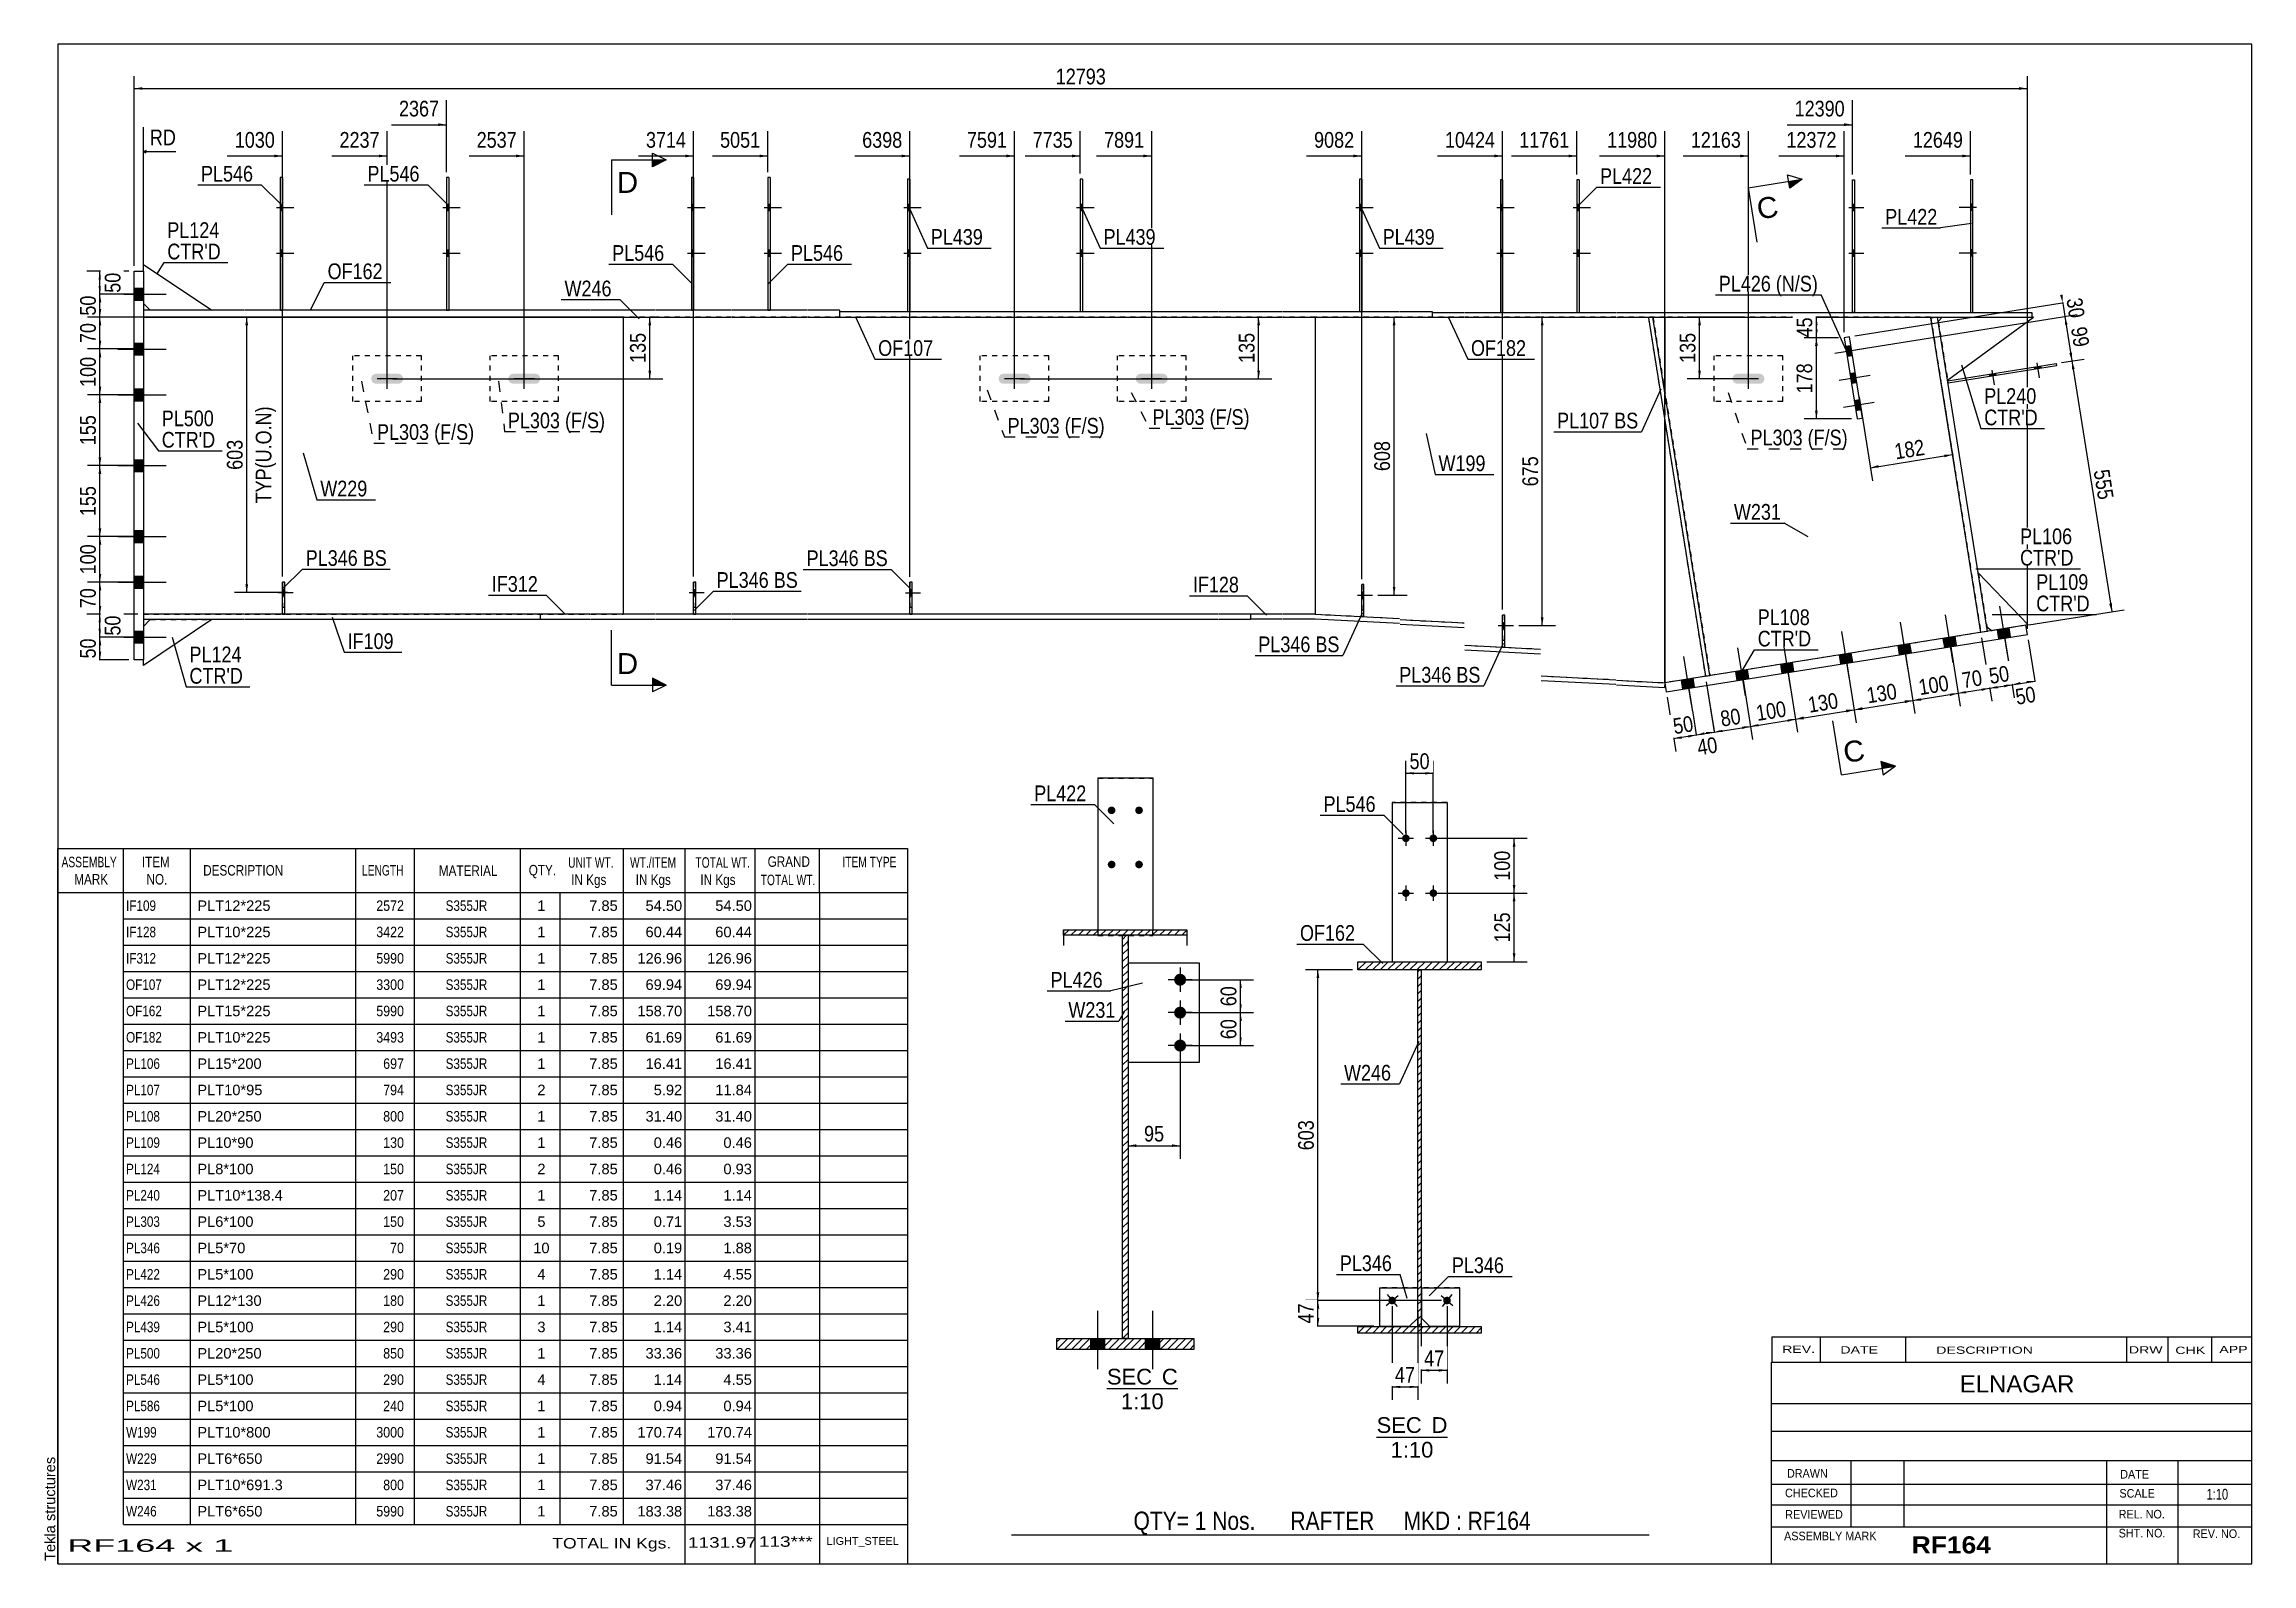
# Model space of a CAD drawing. Header units: millimetres. Extents: x -1016 to -614, y -194 to 83.
import ezdxf

# ---------------------------------------------------------------- set-up
doc = ezdxf.new("R2010")
doc.units = ezdxf.units.MM
doc.linetypes.add('DXK_LINE_DOT1', pattern=[1.8814, 0.9407, -0.9407])
doc.linetypes.add('DXK_LINE_DOT2', pattern=[3.9198, 1.9599, -1.9599])
doc.styles.add('Arial', font='ARIAL.TTF', dxfattribs={"height": 0.2})
doc.styles.add('Arial Bold', font='ARIALBD.TTF', dxfattribs={"height": 0.2})
doc.styles.add('Arial Narrow', font='ARIALN.TTF', dxfattribs={"height": 0.2})

# ---------------------------------------------------------------- blocks, each defined once
blk = doc.blocks.new('Unknown-623891766-10970')
at = {"color": 5, "linetype": 'Continuous'}
for p, q in [((-613.91, 83.08), (-1013.91, 83.08)), ((-1013.91, 83.08), (-1013.91, -193.92)), ((-613.91, -193.92), (-613.91, 83.08)), ((-1013.91, -193.92), (-613.91, -193.92))]:
    blk.add_line(p, q, dxfattribs=at)
at = {"color": 174, "linetype": 'Continuous', "style": 'Arial'}
blk.add_text('Tekla structures', height=1.9102, rotation=90, dxfattribs=at).set_placement((-1014.41, -193.42))
blk = doc.blocks.new('Unknown-623891766-12 - 16602')
at = {"color": 1, "linetype": 'Continuous'}
blk.add_line((-773.49, -170.83), (-760.58, -170.83), dxfattribs=at)
at = {"color": 0, "linetype": 'Continuous'}
blk.add_wipeout([(-765.27, -170.08), (-765.27, -167.08), (-773.49, -167.08), (-773.49, -170.08)], dxfattribs=at)
blk.add_wipeout([(-760.58, -170.08), (-760.58, -167.08), (-763.47, -167.08), (-763.47, -170.08)], dxfattribs=at)
blk.add_wipeout([(-763.15, -174.58), (-763.15, -171.58), (-770.93, -171.58), (-770.93, -174.58)], dxfattribs=at)
at = {"color": 136, "linetype": 'Continuous', "style": 'Arial'}
for s, height, p in [('SEC', 2.865, (-773.49, -170.08)), ('D', 2.87, (-763.47, -170.08)), ('1:10', 2.865, (-770.93, -174.58))]:
    blk.add_text(s, height=height, dxfattribs=at).set_placement(p)
blk = doc.blocks.new('Unknown-623891766-14 - 6840')
at = {"color": 1, "linetype": 'Continuous'}
blk.add_line((-822.66, -162.01), (-809.75, -162.01), dxfattribs=at)
at = {"color": 0, "linetype": 'Continuous'}
blk.add_wipeout([(-814.44, -161.26), (-814.44, -158.26), (-822.66, -158.26), (-822.66, -161.26)], dxfattribs=at)
blk.add_wipeout([(-809.75, -161.26), (-809.75, -158.26), (-812.64, -158.26), (-812.64, -161.26)], dxfattribs=at)
blk.add_wipeout([(-812.32, -165.76), (-812.32, -162.76), (-820.1, -162.76), (-820.1, -165.76)], dxfattribs=at)
at = {"color": 136, "linetype": 'Continuous', "style": 'Arial'}
for s, height, p in [('SEC', 2.865, (-822.66, -161.26)), ('C', 2.87, (-812.64, -161.26)), ('1:10', 2.865, (-820.1, -165.76))]:
    blk.add_text(s, height=height, dxfattribs=at).set_placement(p)
blk = doc.blocks.new('Part-623891766-6404 - 6377')
at = {"color": 2, "linetype": 'Continuous'}
for p, q in [((-916.8, -20.83), (-925.98, -20.83)), ((-925.98, -20.83), (-925.98, -21.83)), ((-916.8, -21.83), (-925.98, -21.83)), ((-905.03, -20.83), (-916.7, -20.83)), ((-905.03, -21.83), (-916.7, -21.83)), ((-891.1, -20.83), (-904.93, -20.83)), ((-891.1, -21.83), (-904.93, -21.83)), ((-877.38, -20.83), (-891, -20.83)), ((-877.38, -21.83), (-891, -21.83)), ((-865.61, -20.83), (-877.28, -20.83)), ((-865.61, -21.83), (-877.28, -21.83)), ((-851.68, -20.83), (-865.51, -20.83)), ((-851.68, -21.83), (-865.51, -21.83)), ((-802.41, -20.83), (-851.58, -20.83)), ((-802.41, -21.83), (-851.58, -21.83)), ((-796.47, -20.83), (-802.31, -20.83)), ((-796.47, -21.83), (-802.31, -21.83)), ((-796.47, -20.83), (-796.47, -21.83))]:
    blk.add_line(p, q, dxfattribs=at)
blk = doc.blocks.new('Bolt-623891766-6524 - 6377')
at = {"color": 3, "linetype": 'DXK_LINE_DOT2'}
for p, q in [((-777, -17.35), (-774.25, -17.35)), ((-776.21, -16.77), (-775.79, -16.77)), ((-776.21, -17.94), (-775.79, -17.94))]:
    blk.add_line(p, q, dxfattribs=at)
blk = doc.blocks.new('Part-623891766-6395 - 6377')
at = {"color": 2, "linetype": 'Continuous'}
for p, q in [((-871.44, 34.33), (-865.61, 34.33)), ((-871.44, 34.33), (-871.44, 33.33)), ((-871.44, 33.33), (-865.61, 33.33)), ((-865.51, 34.33), (-851.68, 34.33)), ((-865.51, 33.33), (-851.68, 33.33)), ((-851.58, 34.33), (-802.41, 34.33)), ((-851.58, 33.33), (-802.41, 33.33)), ((-802.31, 34.33), (-790.64, 34.33)), ((-802.31, 33.33), (-790.64, 33.33)), ((-790.54, 34.33), (-769.29, 34.33)), ((-790.54, 33.33), (-769.29, 33.33)), ((-769.19, 34.33), (-763.36, 34.33)), ((-769.19, 33.33), (-763.36, 33.33)), ((-763.36, 34.33), (-763.36, 33.33))]:
    blk.add_line(p, q, dxfattribs=at)
blk = doc.blocks.new('Part-623891766-6436 - 6377')
at = {"color": 2, "linetype": 'Continuous'}
for p, q in [((-1000, 41.67), (-998.33, 41.67)), ((-1000, -29.17), (-1000, 41.67)), ((-998.33, 41.67), (-998.33, -29.17)), ((-998.33, -29.17), (-1000, -29.17))]:
    blk.add_line(p, q, dxfattribs=at)
blk = doc.blocks.new('Part-623891766-6466 - 6377')
at = {"color": 7, "linetype": 'DXK_LINE_DOT1'}
for p, q in [((-776.21, -15.44), (-776.21, -21.26)), ((-775.79, -15.44), (-776.21, -15.44)), ((-775.79, -21.27), (-775.79, -15.44)), ((-775.99, -21.27), (-775.79, -21.27))]:
    blk.add_line(p, q, dxfattribs=at)
blk = doc.blocks.new('Part-623891766-6402 - 6377')
at = {"color": 2, "linetype": 'Continuous'}
blk.add_line((-910.87, 33.33), (-910.87, -20.83), dxfattribs=at)
at = {"color": 7, "linetype": 'DXK_LINE_DOT1'}
for p, q in [((-905.03, 33.33), (-910.87, 33.33)), ((-891.1, 33.33), (-904.93, 33.33)), ((-877.38, 33.33), (-891, 33.33)), ((-865.61, 33.33), (-877.28, 33.33)), ((-851.68, 33.33), (-865.51, 33.33)), ((-802.41, 33.33), (-851.58, 33.33)), ((-790.64, 33.33), (-802.31, 33.33)), ((-784.69, 33.33), (-790.54, 33.33)), ((-784.69, 33.33), (-784.69, -20.83)), ((-905.03, -20.83), (-910.87, -20.83)), ((-891.1, -20.83), (-904.93, -20.83)), ((-877.38, -20.83), (-891, -20.83)), ((-865.61, -20.83), (-877.28, -20.83)), ((-851.68, -20.83), (-865.51, -20.83)), ((-802.41, -20.83), (-851.58, -20.83)), ((-790.64, -20.83), (-802.31, -20.83)), ((-784.69, -20.83), (-790.54, -20.83))]:
    blk.add_line(p, q, dxfattribs=at)
blk = doc.blocks.new('Part-623891766-6393 - 6377')
at = {"color": 2, "linetype": 'Continuous'}
for p, q in [((-763.36, 34.17), (-757.52, 34.17)), ((-763.36, 34.17), (-763.36, 33.33)), ((-763.36, 33.33), (-757.52, 33.33)), ((-757.42, 34.17), (-743.59, 34.17)), ((-757.42, 33.33), (-743.59, 33.33)), ((-743.49, 34.17), (-729.86, 34.17)), ((-743.49, 33.33), (-729.86, 33.33)), ((-729.76, 34.17), (-654.05, 34.17)), ((-729.76, 33.33), (-654.05, 33.33)), ((-654.05, 34.17), (-654.05, 33.33))]:
    blk.add_line(p, q, dxfattribs=at)
blk = doc.blocks.new('Part-623891766-6469 - 6377')
at = {"color": 2, "linetype": 'Continuous'}
for p, q in [((-858.59, 58.5), (-859.01, 58.5)), ((-859.01, 58.5), (-859.01, 34.33)), ((-858.59, 58.5), (-858.59, 34.33))]:
    blk.add_line(p, q, dxfattribs=at)
at = {"color": 7, "linetype": 'DXK_LINE_DOT1'}
blk.add_line((-859.01, 34.33), (-858.59, 34.33), dxfattribs=at)
blk = doc.blocks.new('Part-623891766-6398 - 6377')
at = {"color": 2, "linetype": 'Continuous'}
for p, q in [((-980, 34.58), (-998.33, 34.58)), ((-998.33, 33.33), (-980, 33.33)), ((-966.07, 34.58), (-979.9, 34.58)), ((-979.9, 33.33), (-966.07, 33.33)), ((-916.8, 34.58), (-965.97, 34.58)), ((-965.97, 33.33), (-916.8, 33.33)), ((-905.03, 34.58), (-916.7, 34.58)), ((-916.7, 33.33), (-905.03, 33.33)), ((-891.1, 34.58), (-904.93, 34.58)), ((-904.93, 33.33), (-891.1, 33.33)), ((-877.38, 34.58), (-891, 34.58)), ((-891, 33.33), (-877.38, 33.33)), ((-871.44, 34.58), (-877.28, 34.58)), ((-877.28, 33.33), (-871.44, 33.33)), ((-871.44, 34.58), (-871.44, 33.33))]:
    blk.add_line(p, q, dxfattribs=at)
at = {"color": 7, "linetype": 'DXK_LINE_DOT1'}
blk.add_line((-998.33, 34.58), (-998.33, 33.33), dxfattribs=at)
blk = doc.blocks.new('Part-623891766-6401 - 6377')
at = {"color": 2, "linetype": 'Continuous'}
for p, q in [((-784.69, 33.33), (-784.69, -20.83)), ((-720.94, 19.73), (-720.94, 33.33)), ((-720.94, 14.42), (-720.94, -33.33))]:
    blk.add_line(p, q, dxfattribs=at)
at = {"color": 7, "linetype": 'DXK_LINE_DOT1'}
for p, q in [((-769.29, 33.33), (-784.69, 33.33)), ((-757.52, 33.33), (-769.19, 33.33)), ((-743.59, 33.33), (-757.42, 33.33)), ((-729.86, 33.33), (-743.49, 33.33)), ((-720.94, 33.33), (-729.76, 33.33)), ((-720.94, 33.33), (-720.94, 14.42)), ((-784.69, -20.83), (-769.29, -21.6)), ((-769.19, -21.83), (-757.52, -22.42)), ((-757.42, -26.5), (-743.59, -27.19)), ((-743.49, -32.09), (-729.86, -32.78)), ((-729.76, -32.89), (-720.94, -33.33))]:
    blk.add_line(p, q, dxfattribs=at)
blk = doc.blocks.new('Part-623891766-6403 - 6377')
at = {"color": 7, "linetype": 'DXK_LINE_DOT1'}
for p, q in [((-980, 33.33), (-998.33, 33.33)), ((-998.33, 33.33), (-998.33, -20.83)), ((-966.07, 33.33), (-979.9, 33.33)), ((-916.8, 33.33), (-965.97, 33.33)), ((-910.87, 33.33), (-916.7, 33.33)), ((-998.33, -20.83), (-980, -20.83)), ((-979.9, -20.83), (-966.07, -20.83)), ((-965.97, -20.83), (-916.8, -20.83)), ((-916.7, -20.83), (-910.87, -20.83))]:
    blk.add_line(p, q, dxfattribs=at)
at = {"color": 2, "linetype": 'Continuous'}
blk.add_line((-910.87, 33.33), (-910.87, -20.83), dxfattribs=at)
blk = doc.blocks.new('Part-623891766-6407 - 6377')
at = {"color": 2, "linetype": 'Continuous'}
for p, q in [((-790.64, -20.83), (-796.47, -20.83)), ((-796.47, -20.83), (-796.47, -21.67)), ((-796.47, -21.67), (-790.64, -21.67)), ((-784.69, -20.83), (-790.54, -20.83)), ((-790.54, -21.67), (-784.71, -21.67)), ((-784.71, -21.67), (-769.29, -22.44)), ((-784.69, -20.83), (-769.29, -21.6)), ((-769.19, -21.83), (-757.52, -22.42)), ((-769.19, -22.67), (-757.52, -23.25)), ((-757.42, -26.5), (-743.59, -27.19)), ((-757.42, -27.34), (-743.59, -28.03)), ((-743.49, -32.09), (-729.86, -32.78)), ((-743.49, -32.93), (-729.86, -33.61)), ((-729.76, -32.89), (-720.94, -33.33)), ((-729.76, -33.73), (-720.99, -34.17)), ((-720.94, -33.33), (-720.99, -34.17))]:
    blk.add_line(p, q, dxfattribs=at)
blk = doc.blocks.new('Part-623891766-6410 - 6377')
at = {"color": 2, "linetype": 'Continuous'}
for p, q in [((-980, -20.83), (-998.33, -20.83)), ((-980, -21.83), (-998.33, -21.83)), ((-966.07, -20.83), (-979.9, -20.83)), ((-966.07, -21.83), (-979.9, -21.83)), ((-925.98, -20.83), (-965.97, -20.83)), ((-925.98, -21.83), (-965.97, -21.83)), ((-925.98, -20.83), (-925.98, -21.83))]:
    blk.add_line(p, q, dxfattribs=at)
blk = doc.blocks.new('Part-623891766-6476 - 6377')
at = {"color": 2, "linetype": 'Continuous'}
for p, q in [((-720.94, 33.33), (-720.94, 19.73)), ((-672.45, 33.17), (-672.48, 33.33)), ((-720.94, -33.33), (-720.94, 14.42))]:
    blk.add_line(p, q, dxfattribs=at)
at = {"color": 7, "linetype": 'DXK_LINE_DOT1'}
for p, q in [((-672.48, 33.33), (-720.94, 33.33)), ((-672.45, 33.17), (-663.33, -24.17)), ((-663.33, -24.17), (-712.71, -32.02)), ((-713.54, -32.16), (-720.94, -33.33))]:
    blk.add_line(p, q, dxfattribs=at)
blk = doc.blocks.new('Part-623891766-6412 - 6377')
at = {"color": 2, "linetype": 'Continuous'}
for p, q in [((-672.45, 33.17), (-671.42, 33.33)), ((-663.33, -24.17), (-672.45, 33.17)), ((-662.1, -23.98), (-671.21, 33.33))]:
    blk.add_line(p, q, dxfattribs=at)
at = {"color": 7, "linetype": 'DXK_LINE_DOT1'}
for p, q in [((-671.42, 33.33), (-671.22, 33.37)), ((-671.22, 33.37), (-671.21, 33.33)), ((-662.1, -23.98), (-663.33, -24.17))]:
    blk.add_line(p, q, dxfattribs=at)
blk = doc.blocks.new('Bolt-623891766-6477 - 6377')
at = {"linetype": 'Continuous'}
blk.add_hatch(color=3, dxfattribs=at).paths.add_polyline_path([(-842.34, 22.43), (-842.41, 22.08), (-842.34, 21.73), (-842.14, 21.43), (-841.84, 21.24), (-841.49, 21.17), (-837.49, 21.17), (-837.14, 21.24), (-836.84, 21.43), (-836.64, 21.73), (-836.58, 22.08), (-836.64, 22.43), (-836.84, 22.73), (-837.14, 22.93), (-837.49, 23), (-841.49, 23), (-841.84, 22.93), (-842.14, 22.73)])
at = {"color": 3, "linetype": 'Continuous'}
for p, q in [((-837.66, 22.08), (-841.33, 22.08)), ((-839.49, 20.25), (-839.49, 23.92))]:
    blk.add_line(p, q, dxfattribs=at)
blk = doc.blocks.new('Part-623891766-6413 - 6377')
at = {"color": 2, "linetype": 'Continuous'}
for p, q in [((-723.11, 33.33), (-723.93, 33.2)), ((-723.93, 33.2), (-713.54, -32.16)), ((-712.71, -32.02), (-723.11, 33.33))]:
    blk.add_line(p, q, dxfattribs=at)
at = {"color": 7, "linetype": 'DXK_LINE_DOT1'}
blk.add_line((-713.54, -32.16), (-712.71, -32.02), dxfattribs=at)
blk = doc.blocks.new('Bolt-623891766-6478 - 6377')
at = {"linetype": 'Continuous'}
blk.add_hatch(color=3, dxfattribs=at).paths.add_polyline_path([(-817.34, 22.43), (-817.41, 22.08), (-817.34, 21.73), (-817.14, 21.43), (-816.84, 21.24), (-816.49, 21.17), (-812.49, 21.17), (-812.14, 21.24), (-811.84, 21.43), (-811.64, 21.73), (-811.58, 22.08), (-811.64, 22.43), (-811.84, 22.73), (-812.14, 22.93), (-812.49, 23), (-816.49, 23), (-816.84, 22.93), (-817.14, 22.73)])
at = {"color": 3, "linetype": 'Continuous'}
for p, q in [((-812.66, 22.08), (-816.33, 22.08)), ((-814.49, 20.25), (-814.49, 23.92))]:
    blk.add_line(p, q, dxfattribs=at)
blk = doc.blocks.new('Part-623891766-6414 - 6377')
at = {"color": 7, "linetype": 'DXK_LINE_DOT1'}
for p, q in [((-723.11, 33.33), (-723.93, 33.2)), ((-723.93, 33.2), (-713.54, -32.16)), ((-723.11, 33.33), (-712.71, -32.02))]:
    blk.add_line(p, q, dxfattribs=at)
blk = doc.blocks.new('Bolt-623891766-6479 - 6377')
at = {"linetype": 'Continuous'}
blk.add_hatch(color=3, dxfattribs=at).paths.add_polyline_path([(-956.73, 22.43), (-956.8, 22.08), (-956.73, 21.73), (-956.53, 21.43), (-956.23, 21.24), (-955.88, 21.17), (-951.88, 21.17), (-951.53, 21.24), (-951.24, 21.43), (-951.04, 21.73), (-950.97, 22.08), (-951.04, 22.43), (-951.24, 22.73), (-951.53, 22.93), (-951.88, 23), (-955.88, 23), (-956.23, 22.93), (-956.53, 22.73)])
at = {"color": 3, "linetype": 'Continuous'}
for p, q in [((-952.05, 22.08), (-955.72, 22.08)), ((-953.88, 20.25), (-953.88, 23.92))]:
    blk.add_line(p, q, dxfattribs=at)
blk = doc.blocks.new('Part-623891766-6415 - 6377')
at = {"color": 2, "linetype": 'Continuous'}
for p, q in [((-671.08, 32.51), (-670.38, 33.33)), ((-669.38, 21.81), (-653.71, 33.33)), ((-653.71, 33.33), (-654.05, 33.33))]:
    blk.add_line(p, q, dxfattribs=at)
at = {"color": 7, "linetype": 'DXK_LINE_DOT1'}
for p, q in [((-671.08, 32.51), (-669.38, 21.81)), ((-670.38, 33.33), (-654.05, 33.33))]:
    blk.add_line(p, q, dxfattribs=at)
blk = doc.blocks.new('Bolt-623891766-6481 - 6377')
at = {"linetype": 'Continuous'}
for points in [[(-658.15, -23.35), (-660.29, -23.69), (-660.03, -25.33), (-657.89, -24.99)], [(-658.15, -23.35), (-660.29, -23.69), (-660.03, -25.33), (-657.89, -24.99)], [(-686.95, -27.93), (-689.09, -28.27), (-688.83, -29.91), (-686.69, -29.57)], [(-686.95, -27.93), (-689.09, -28.27), (-688.83, -29.91), (-686.69, -29.57)], [(-676.26, -26.23), (-678.4, -26.57), (-678.13, -28.21), (-675.99, -27.87)], [(-676.26, -26.23), (-678.4, -26.57), (-678.13, -28.21), (-675.99, -27.87)], [(-668.03, -24.92), (-670.17, -25.26), (-669.9, -26.9), (-667.76, -26.56)], [(-668.03, -24.92), (-670.17, -25.26), (-669.9, -26.9), (-667.76, -26.56)], [(-705.88, -30.94), (-708.02, -31.28), (-707.76, -32.92), (-705.62, -32.58)], [(-705.88, -30.94), (-708.02, -31.28), (-707.76, -32.92), (-705.62, -32.58)], [(-697.65, -29.63), (-699.79, -29.97), (-699.53, -31.62), (-697.39, -31.28)], [(-697.65, -29.63), (-699.79, -29.97), (-699.53, -31.62), (-697.39, -31.28)], [(-715.76, -32.51), (-717.9, -32.85), (-717.64, -34.5), (-715.5, -34.15)], [(-715.76, -32.51), (-717.9, -32.85), (-717.64, -34.5), (-715.5, -34.15)]]:
    blk.add_hatch(color=3, dxfattribs=at).paths.add_polyline_path(points)
at = {"color": 3, "linetype": 'Continuous'}
for p, q in [((-658.49, -28.12), (-659.87, -19.4)), ((-658.49, -28.12), (-659.87, -19.4)), ((-687.29, -32.7), (-688.68, -23.98)), ((-687.29, -32.7), (-688.68, -23.98)), ((-676.59, -31), (-677.98, -22.28)), ((-676.59, -31), (-677.98, -22.28)), ((-668.36, -29.69), (-669.75, -20.97)), ((-668.36, -29.69), (-669.75, -20.97)), ((-660.03, -25.33), (-660.29, -23.69)), ((-660.03, -25.33), (-660.29, -23.69)), ((-657.89, -24.99), (-658.15, -23.35)), ((-657.89, -24.99), (-658.15, -23.35)), ((-706.22, -35.71), (-707.61, -26.99)), ((-706.22, -35.71), (-707.61, -26.99)), ((-697.99, -34.4), (-699.38, -25.68)), ((-697.99, -34.4), (-699.38, -25.68)), ((-686.69, -29.57), (-686.95, -27.93)), ((-686.69, -29.57), (-686.95, -27.93)), ((-678.13, -28.21), (-678.4, -26.57)), ((-678.13, -28.21), (-678.4, -26.57)), ((-675.99, -27.87), (-676.26, -26.23)), ((-675.99, -27.87), (-676.26, -26.23)), ((-669.9, -26.9), (-670.17, -25.26)), ((-669.9, -26.9), (-670.17, -25.26)), ((-667.76, -26.56), (-668.03, -24.92)), ((-667.76, -26.56), (-668.03, -24.92)), ((-716.1, -37.28), (-717.48, -28.56)), ((-716.1, -37.28), (-717.48, -28.56)), ((-707.76, -32.92), (-708.02, -31.28)), ((-707.76, -32.92), (-708.02, -31.28)), ((-705.62, -32.58), (-705.88, -30.94)), ((-705.62, -32.58), (-705.88, -30.94)), ((-699.53, -31.62), (-699.79, -29.97)), ((-699.53, -31.62), (-699.79, -29.97)), ((-697.39, -31.28), (-697.65, -29.63)), ((-697.39, -31.28), (-697.65, -29.63)), ((-688.83, -29.91), (-689.09, -28.27)), ((-688.83, -29.91), (-689.09, -28.27)), ((-717.64, -34.5), (-717.9, -32.85)), ((-717.64, -34.5), (-717.9, -32.85)), ((-715.5, -34.15), (-715.76, -32.51)), ((-715.5, -34.15), (-715.76, -32.51))]:
    blk.add_line(p, q, dxfattribs=at)
blk = doc.blocks.new('Part-623891766-6417 - 6377')
at = {"color": 2, "linetype": 'Continuous'}
for p, q in [((-655.11, -22.86), (-720.94, -33.33)), ((-654.84, -24.51), (-655.11, -22.86)), ((-720.68, -34.98), (-654.84, -24.51)), ((-720.94, -33.33), (-720.68, -34.98))]:
    blk.add_line(p, q, dxfattribs=at)
blk = doc.blocks.new('Part-623891766-6419 - 6377')
at = {"color": 2, "linetype": 'Continuous'}
for p, q in [((-654.69, -22.8), (-663.8, -13.28)), ((-662.23, -23.15), (-661.28, -23.85)), ((-654.69, -22.8), (-655.11, -22.86))]:
    blk.add_line(p, q, dxfattribs=at)
at = {"color": 7, "linetype": 'DXK_LINE_DOT1'}
for p, q in [((-663.8, -13.28), (-662.23, -23.15)), ((-655.11, -22.86), (-661.28, -23.85))]:
    blk.add_line(p, q, dxfattribs=at)
blk = doc.blocks.new('Part-623891766-6421 - 6377')
at = {"color": 7, "linetype": 'DXK_LINE_DOT1'}
for p, q in [((-947.63, 26.25), (-960.13, 26.25)), ((-960.13, 17.92), (-960.13, 26.25)), ((-947.63, 17.92), (-947.63, 26.25)), ((-947.63, 17.92), (-960.13, 17.92))]:
    blk.add_line(p, q, dxfattribs=at)
blk = doc.blocks.new('Part-623891766-6422 - 6377')
at = {"color": 7, "linetype": 'DXK_LINE_DOT1'}
for p, q in [((-833.24, 26.25), (-845.74, 26.25)), ((-845.74, 17.92), (-845.74, 26.25)), ((-833.24, 17.92), (-833.24, 26.25)), ((-833.24, 17.92), (-845.74, 17.92))]:
    blk.add_line(p, q, dxfattribs=at)
blk = doc.blocks.new('Bolt-623891766-6487 - 6377')
at = {"linetype": 'Continuous'}
blk.add_hatch(color=3, dxfattribs=at).paths.add_polyline_path([(-708.53, 22.43), (-708.6, 22.08), (-708.53, 21.73), (-708.33, 21.43), (-708.03, 21.24), (-707.68, 21.17), (-703.68, 21.17), (-703.33, 21.24), (-703.03, 21.43), (-702.84, 21.73), (-702.77, 22.08), (-702.84, 22.43), (-703.03, 22.73), (-703.33, 22.93), (-703.68, 23), (-707.68, 23), (-708.03, 22.93), (-708.33, 22.73)])
at = {"color": 3, "linetype": 'Continuous'}
for p, q in [((-703.85, 22.08), (-707.52, 22.08)), ((-705.68, 20.25), (-705.68, 23.92))]:
    blk.add_line(p, q, dxfattribs=at)
blk = doc.blocks.new('Part-623891766-6423 - 6377')
at = {"color": 7, "linetype": 'DXK_LINE_DOT1'}
for p, q in [((-922.63, 26.25), (-935.13, 26.25)), ((-935.13, 17.92), (-935.13, 26.25)), ((-922.63, 17.92), (-922.63, 26.25)), ((-922.63, 17.92), (-935.13, 17.92))]:
    blk.add_line(p, q, dxfattribs=at)
blk = doc.blocks.new('Bolt-623891766-6488 - 6377')
at = {"linetype": 'Continuous'}
for points in [[(-750.51, 52.75), (-750.51, 53.91), (-750.92, 53.91), (-750.92, 52.75)], [(-750.51, 52.75), (-750.51, 53.91), (-750.92, 53.91), (-750.92, 52.75)], [(-750.51, 44.41), (-750.51, 45.58), (-750.92, 45.58), (-750.92, 44.41)], [(-750.51, 44.41), (-750.51, 45.58), (-750.92, 45.58), (-750.92, 44.41)]]:
    blk.add_hatch(color=3, dxfattribs=at).paths.add_polyline_path(points)
at = {"color": 3, "linetype": 'Continuous'}
for p, q in [((-751.59, 53.33), (-748.42, 53.33)), ((-751.59, 53.33), (-748.42, 53.33)), ((-750.92, 53.91), (-750.51, 53.91)), ((-750.92, 53.91), (-750.51, 53.91)), ((-750.92, 52.75), (-750.51, 52.75)), ((-750.92, 52.75), (-750.51, 52.75)), ((-751.59, 45), (-748.42, 45)), ((-751.59, 45), (-748.42, 45)), ((-750.92, 45.58), (-750.51, 45.58)), ((-750.92, 45.58), (-750.51, 45.58)), ((-750.92, 44.41), (-750.51, 44.41)), ((-750.92, 44.41), (-750.51, 44.41))]:
    blk.add_line(p, q, dxfattribs=at)
blk = doc.blocks.new('Part-623891766-6424 - 6377')
at = {"color": 7, "linetype": 'DXK_LINE_DOT1'}
for p, q in [((-808.24, 26.25), (-820.74, 26.25)), ((-820.74, 17.92), (-820.74, 26.25)), ((-808.24, 17.92), (-808.24, 26.25)), ((-808.24, 17.92), (-820.74, 17.92))]:
    blk.add_line(p, q, dxfattribs=at)
blk = doc.blocks.new('Bolt-623891766-6489 - 6377')
at = {"linetype": 'Continuous'}
for points in [[(-898.02, 52.75), (-898.02, 53.91), (-898.43, 53.91), (-898.43, 52.75)], [(-898.02, 52.75), (-898.02, 53.91), (-898.43, 53.91), (-898.43, 52.75)], [(-898.02, 44.41), (-898.02, 45.58), (-898.43, 45.58), (-898.43, 44.41)], [(-898.02, 44.41), (-898.02, 45.58), (-898.43, 45.58), (-898.43, 44.41)]]:
    blk.add_hatch(color=3, dxfattribs=at).paths.add_polyline_path(points)
at = {"color": 3, "linetype": 'Continuous'}
for p, q in [((-899.1, 53.33), (-895.93, 53.33)), ((-899.1, 53.33), (-895.93, 53.33)), ((-898.43, 53.91), (-898.02, 53.91)), ((-898.43, 53.91), (-898.02, 53.91)), ((-898.43, 52.75), (-898.02, 52.75)), ((-898.43, 52.75), (-898.02, 52.75)), ((-899.1, 45), (-895.93, 45)), ((-899.1, 45), (-895.93, 45)), ((-898.43, 45.58), (-898.02, 45.58)), ((-898.43, 45.58), (-898.02, 45.58)), ((-898.43, 44.41), (-898.02, 44.41)), ((-898.43, 44.41), (-898.02, 44.41))]:
    blk.add_line(p, q, dxfattribs=at)
blk = doc.blocks.new('Part-623891766-6425 - 6377')
at = {"color": 7, "linetype": 'DXK_LINE_DOT1'}
for p, q in [((-699.43, 26.25), (-711.93, 26.25)), ((-711.93, 17.92), (-711.93, 26.25)), ((-699.43, 17.92), (-699.43, 26.25)), ((-699.43, 17.92), (-711.93, 17.92))]:
    blk.add_line(p, q, dxfattribs=at)
blk = doc.blocks.new('Bolt-623891766-6490 - 6377')
at = {"linetype": 'Continuous'}
for points in [[(-972.98, 52.75), (-972.98, 53.91), (-973.4, 53.91), (-973.4, 52.75)], [(-972.98, 52.75), (-972.98, 53.91), (-973.4, 53.91), (-973.4, 52.75)], [(-972.98, 44.41), (-972.98, 45.58), (-973.4, 45.58), (-973.4, 44.41)], [(-972.98, 44.41), (-972.98, 45.58), (-973.4, 45.58), (-973.4, 44.41)]]:
    blk.add_hatch(color=3, dxfattribs=at).paths.add_polyline_path(points)
at = {"color": 3, "linetype": 'Continuous'}
for p, q in [((-974.07, 53.33), (-970.9, 53.33)), ((-974.07, 53.33), (-970.9, 53.33)), ((-973.4, 53.91), (-972.98, 53.91)), ((-973.4, 53.91), (-972.98, 53.91)), ((-973.4, 52.75), (-972.98, 52.75)), ((-973.4, 52.75), (-972.98, 52.75)), ((-974.07, 45), (-970.9, 45)), ((-974.07, 45), (-970.9, 45)), ((-973.4, 45.58), (-972.98, 45.58)), ((-973.4, 45.58), (-972.98, 45.58)), ((-973.4, 44.41), (-972.98, 44.41)), ((-973.4, 44.41), (-972.98, 44.41))]:
    blk.add_line(p, q, dxfattribs=at)
blk = doc.blocks.new('Part-623891766-6426 - 6377')
at = {"color": 2, "linetype": 'Continuous'}
for p, q in [((-750.51, 58.33), (-750.92, 58.33)), ((-750.92, 58.33), (-750.92, 34.17)), ((-750.51, 58.33), (-750.51, 34.17))]:
    blk.add_line(p, q, dxfattribs=at)
at = {"color": 7, "linetype": 'DXK_LINE_DOT1'}
blk.add_line((-750.92, 34.17), (-750.51, 34.17), dxfattribs=at)
blk = doc.blocks.new('Part-623891766-6427 - 6377')
at = {"color": 2, "linetype": 'Continuous'}
for p, q in [((-898.02, 58.75), (-898.43, 58.75)), ((-898.43, 58.75), (-898.43, 34.58)), ((-898.02, 58.75), (-898.02, 34.58))]:
    blk.add_line(p, q, dxfattribs=at)
at = {"color": 7, "linetype": 'DXK_LINE_DOT1'}
blk.add_line((-898.43, 34.58), (-898.02, 34.58), dxfattribs=at)
blk = doc.blocks.new('Part-623891766-6428 - 6377')
at = {"color": 2, "linetype": 'Continuous'}
for p, q in [((-972.98, 58.75), (-973.4, 58.75)), ((-973.4, 58.75), (-973.4, 34.58)), ((-972.98, 58.75), (-972.98, 34.58))]:
    blk.add_line(p, q, dxfattribs=at)
at = {"color": 7, "linetype": 'DXK_LINE_DOT1'}
blk.add_line((-973.4, 34.58), (-972.98, 34.58), dxfattribs=at)
blk = doc.blocks.new('Bolt-623891766-6493 - 6377')
at = {"linetype": 'Continuous'}
for points in [[(-827.1, 52.75), (-827.1, 53.91), (-827.51, 53.91), (-827.51, 52.75)], [(-827.1, 52.75), (-827.1, 53.91), (-827.51, 53.91), (-827.51, 52.75)], [(-827.1, 44.41), (-827.1, 45.58), (-827.51, 45.58), (-827.51, 44.41)], [(-827.1, 44.41), (-827.1, 45.58), (-827.51, 45.58), (-827.51, 44.41)]]:
    blk.add_hatch(color=3, dxfattribs=at).paths.add_polyline_path(points)
at = {"color": 3, "linetype": 'Continuous'}
for p, q in [((-828.18, 53.33), (-825.01, 53.33)), ((-828.18, 53.33), (-825.01, 53.33)), ((-827.51, 53.91), (-827.1, 53.91)), ((-827.51, 53.91), (-827.1, 53.91)), ((-827.51, 52.75), (-827.1, 52.75)), ((-827.51, 52.75), (-827.1, 52.75)), ((-828.18, 45), (-825.01, 45)), ((-828.18, 45), (-825.01, 45)), ((-827.51, 45.58), (-827.1, 45.58)), ((-827.51, 45.58), (-827.1, 45.58)), ((-827.51, 44.41), (-827.1, 44.41)), ((-827.51, 44.41), (-827.1, 44.41))]:
    blk.add_line(p, q, dxfattribs=at)
blk = doc.blocks.new('Part-623891766-6429 - 6377')
at = {"color": 2, "linetype": 'Continuous'}
for p, q in [((-664.79, 58.33), (-665.21, 58.33)), ((-665.21, 58.33), (-665.21, 34.17)), ((-664.79, 34.17), (-664.79, 58.33))]:
    blk.add_line(p, q, dxfattribs=at)
at = {"color": 7, "linetype": 'DXK_LINE_DOT1'}
blk.add_line((-665.21, 34.17), (-664.79, 34.17), dxfattribs=at)
blk = doc.blocks.new('Bolt-623891766-6494 - 6377')
at = {"linetype": 'Continuous'}
for points in [[(-884.08, 52.75), (-884.08, 53.91), (-884.5, 53.91), (-884.5, 52.75)], [(-884.08, 52.75), (-884.08, 53.91), (-884.5, 53.91), (-884.5, 52.75)], [(-884.08, 44.41), (-884.08, 45.58), (-884.5, 45.58), (-884.5, 44.41)], [(-884.08, 44.41), (-884.08, 45.58), (-884.5, 45.58), (-884.5, 44.41)]]:
    blk.add_hatch(color=3, dxfattribs=at).paths.add_polyline_path(points)
at = {"color": 3, "linetype": 'Continuous'}
for p, q in [((-885.17, 53.33), (-882, 53.33)), ((-885.17, 53.33), (-882, 53.33)), ((-884.5, 53.91), (-884.08, 53.91)), ((-884.5, 53.91), (-884.08, 53.91)), ((-884.5, 52.75), (-884.08, 52.75)), ((-884.5, 52.75), (-884.08, 52.75)), ((-885.17, 45), (-882, 45)), ((-885.17, 45), (-882, 45)), ((-884.5, 45.58), (-884.08, 45.58)), ((-884.5, 45.58), (-884.08, 45.58)), ((-884.5, 44.41), (-884.08, 44.41)), ((-884.5, 44.41), (-884.08, 44.41))]:
    blk.add_line(p, q, dxfattribs=at)
blk = doc.blocks.new('Part-623891766-6430 - 6377')
at = {"color": 2, "linetype": 'Continuous'}
for p, q in [((-736.57, 58.33), (-736.99, 58.33)), ((-736.99, 58.33), (-736.99, 34.17)), ((-736.57, 58.33), (-736.57, 34.17))]:
    blk.add_line(p, q, dxfattribs=at)
at = {"color": 7, "linetype": 'DXK_LINE_DOT1'}
blk.add_line((-736.99, 34.17), (-736.57, 34.17), dxfattribs=at)
blk = doc.blocks.new('Bolt-623891766-6495 - 6377')
at = {"linetype": 'Continuous'}
for points in [[(-942.63, 52.75), (-942.63, 53.91), (-943.05, 53.91), (-943.05, 52.75)], [(-942.63, 52.75), (-942.63, 53.91), (-943.05, 53.91), (-943.05, 52.75)], [(-942.63, 44.41), (-942.63, 45.58), (-943.05, 45.58), (-943.05, 44.41)], [(-942.63, 44.41), (-942.63, 45.58), (-943.05, 45.58), (-943.05, 44.41)]]:
    blk.add_hatch(color=3, dxfattribs=at).paths.add_polyline_path(points)
at = {"color": 3, "linetype": 'Continuous'}
for p, q in [((-943.71, 53.33), (-940.55, 53.33)), ((-943.71, 53.33), (-940.55, 53.33)), ((-943.05, 53.91), (-942.63, 53.91)), ((-943.05, 53.91), (-942.63, 53.91)), ((-943.05, 52.75), (-942.63, 52.75)), ((-943.05, 52.75), (-942.63, 52.75)), ((-943.71, 45), (-940.55, 45)), ((-943.71, 45), (-940.55, 45)), ((-943.05, 45.58), (-942.63, 45.58)), ((-943.05, 45.58), (-942.63, 45.58)), ((-943.05, 44.41), (-942.63, 44.41)), ((-943.05, 44.41), (-942.63, 44.41))]:
    blk.add_line(p, q, dxfattribs=at)
blk = doc.blocks.new('Part-623891766-6431 - 6377')
at = {"color": 2, "linetype": 'Continuous'}
for p, q in [((-827.1, 58.5), (-827.51, 58.5)), ((-827.51, 58.5), (-827.51, 34.33)), ((-827.1, 58.5), (-827.1, 34.33))]:
    blk.add_line(p, q, dxfattribs=at)
at = {"color": 7, "linetype": 'DXK_LINE_DOT1'}
blk.add_line((-827.51, 34.33), (-827.1, 34.33), dxfattribs=at)
blk = doc.blocks.new('Bolt-623891766-6496 - 6377')
at = {"linetype": 'Continuous'}
for points in [[(-653.52, 23.82), (-652.37, 24), (-652.43, 24.42), (-653.59, 24.23)], [(-653.52, 23.82), (-652.37, 24), (-652.43, 24.42), (-653.59, 24.23)], [(-661.75, 22.51), (-660.6, 22.7), (-660.66, 23.11), (-661.82, 22.92)], [(-661.75, 22.51), (-660.6, 22.7), (-660.66, 23.11), (-661.82, 22.92)]]:
    blk.add_hatch(color=3, dxfattribs=at).paths.add_polyline_path(points)
at = {"color": 3, "linetype": 'Continuous'}
for p, q in [((-653.59, 24.23), (-653.52, 23.82)), ((-653.59, 24.23), (-653.52, 23.82)), ((-653.11, 24.98), (-652.68, 22.27)), ((-653.11, 24.98), (-652.68, 22.27)), ((-652.43, 24.42), (-652.37, 24)), ((-652.43, 24.42), (-652.37, 24)), ((-661.82, 22.92), (-661.75, 22.51)), ((-661.82, 22.92), (-661.75, 22.51)), ((-661.34, 23.67), (-660.91, 20.96)), ((-661.34, 23.67), (-660.91, 20.96)), ((-660.66, 23.11), (-660.6, 22.7)), ((-660.66, 23.11), (-660.6, 22.7))]:
    blk.add_line(p, q, dxfattribs=at)
blk = doc.blocks.new('Part-623891766-6432 - 6377')
at = {"color": 2, "linetype": 'Continuous'}
for p, q in [((-884.08, 58.75), (-884.5, 58.75)), ((-884.5, 58.75), (-884.5, 34.58)), ((-884.08, 58.75), (-884.08, 34.58))]:
    blk.add_line(p, q, dxfattribs=at)
at = {"color": 7, "linetype": 'DXK_LINE_DOT1'}
blk.add_line((-884.5, 34.58), (-884.08, 34.58), dxfattribs=at)
blk = doc.blocks.new('Bolt-623891766-6497 - 6377')
at = {"linetype": 'Continuous'}
for points in [[(-688, 28), (-687.71, 26.19), (-686.73, 26.35), (-687.01, 28.16)], [(-687.22, 23.07), (-686.93, 21.26), (-685.94, 21.41), (-686.23, 23.22)], [(-686.43, 18.13), (-686.14, 16.32), (-685.16, 16.47), (-685.44, 18.29)]]:
    blk.add_hatch(color=3, dxfattribs=at).paths.add_polyline_path(points)
at = {"color": 3, "linetype": 'Continuous'}
for p, q in [((-689.92, 26.77), (-684.32, 27.66)), ((-688, 28), (-687.01, 28.16)), ((-687.71, 26.19), (-686.73, 26.35)), ((-689.13, 21.83), (-683.53, 22.72)), ((-687.22, 23.07), (-686.23, 23.22)), ((-686.93, 21.26), (-685.94, 21.41)), ((-688.34, 16.9), (-682.75, 17.79)), ((-686.43, 18.13), (-685.44, 18.29)), ((-686.14, 16.32), (-685.16, 16.47))]:
    blk.add_line(p, q, dxfattribs=at)
blk = doc.blocks.new('Part-623891766-6433 - 6377')
at = {"color": 2, "linetype": 'Continuous'}
for p, q in [((-942.63, 58.75), (-943.05, 58.75)), ((-943.05, 58.75), (-943.05, 34.58)), ((-942.63, 58.75), (-942.63, 34.58))]:
    blk.add_line(p, q, dxfattribs=at)
at = {"color": 7, "linetype": 'DXK_LINE_DOT1'}
blk.add_line((-943.05, 34.58), (-942.63, 34.58), dxfattribs=at)
blk = doc.blocks.new('Bolt-623891766-6498 - 6377')
at = {"linetype": 'Continuous'}
for points in [[(-1000, 38.58), (-1000, 36.42), (-998.33, 36.42), (-998.33, 38.58)], [(-1000, 38.58), (-1000, 36.42), (-998.33, 36.42), (-998.33, 38.58)], [(-1000, 28.58), (-1000, 26.42), (-998.33, 26.42), (-998.33, 28.58)], [(-1000, 28.58), (-1000, 26.42), (-998.33, 26.42), (-998.33, 28.58)], [(-1000, 20.25), (-1000, 18.08), (-998.33, 18.08), (-998.33, 20.25)], [(-1000, 20.25), (-1000, 18.08), (-998.33, 18.08), (-998.33, 20.25)], [(-1000, 7.33), (-1000, 5.17), (-998.33, 5.17), (-998.33, 7.33)], [(-1000, 7.33), (-1000, 5.17), (-998.33, 5.17), (-998.33, 7.33)], [(-1000, -5.58), (-1000, -7.75), (-998.33, -7.75), (-998.33, -5.58)], [(-1000, -5.58), (-1000, -7.75), (-998.33, -7.75), (-998.33, -5.58)], [(-1000, -13.92), (-1000, -16.08), (-998.33, -16.08), (-998.33, -13.92)], [(-1000, -13.92), (-1000, -16.08), (-998.33, -16.08), (-998.33, -13.92)], [(-1000, -23.92), (-1000, -26.08), (-998.33, -26.08), (-998.33, -23.92)], [(-1000, -23.92), (-1000, -26.08), (-998.33, -26.08), (-998.33, -23.92)]]:
    blk.add_hatch(color=3, dxfattribs=at).paths.add_polyline_path(points)
at = {"color": 3, "linetype": 'Continuous'}
for p, q in [((-1002.99, 37.5), (-994.17, 37.5)), ((-1002.99, 37.5), (-994.17, 37.5)), ((-1000, 38.58), (-998.33, 38.58)), ((-1000, 38.58), (-998.33, 38.58)), ((-1000, 36.42), (-998.33, 36.42)), ((-1000, 36.42), (-998.33, 36.42)), ((-1000, 28.58), (-998.33, 28.58)), ((-1000, 28.58), (-998.33, 28.58)), ((-1002.99, 27.5), (-994.17, 27.5)), ((-1002.99, 27.5), (-994.17, 27.5)), ((-1000, 26.42), (-998.33, 26.42)), ((-1000, 26.42), (-998.33, 26.42)), ((-1000, 20.25), (-998.33, 20.25)), ((-1000, 20.25), (-998.33, 20.25)), ((-1002.99, 19.17), (-994.17, 19.17)), ((-1002.99, 19.17), (-994.17, 19.17)), ((-1000, 18.08), (-998.33, 18.08)), ((-1000, 18.08), (-998.33, 18.08)), ((-1002.99, 6.25), (-994.17, 6.25)), ((-1002.99, 6.25), (-994.17, 6.25)), ((-1000, 7.33), (-998.33, 7.33)), ((-1000, 7.33), (-998.33, 7.33)), ((-1000, 5.17), (-998.33, 5.17)), ((-1000, 5.17), (-998.33, 5.17)), ((-1002.99, -6.67), (-994.17, -6.67)), ((-1002.99, -6.67), (-994.17, -6.67)), ((-1000, -5.58), (-998.33, -5.58)), ((-1000, -5.58), (-998.33, -5.58)), ((-1000, -7.75), (-998.33, -7.75)), ((-1000, -7.75), (-998.33, -7.75)), ((-1002.99, -15), (-994.17, -15)), ((-1002.99, -15), (-994.17, -15)), ((-1000, -13.92), (-998.33, -13.92)), ((-1000, -13.92), (-998.33, -13.92)), ((-1000, -16.08), (-998.33, -16.08)), ((-1000, -16.08), (-998.33, -16.08)), ((-1000, -23.92), (-998.33, -23.92)), ((-1000, -23.92), (-998.33, -23.92)), ((-1002.99, -25), (-994.17, -25)), ((-1002.99, -25), (-994.17, -25)), ((-1000, -26.08), (-998.33, -26.08)), ((-1000, -26.08), (-998.33, -26.08))]:
    blk.add_line(p, q, dxfattribs=at)
blk = doc.blocks.new('Part-623891766-6434 - 6377')
at = {"color": 2, "linetype": 'Continuous'}
for p, q in [((-669.37, 21.72), (-649.62, 24.86)), ((-649.55, 24.45), (-669.3, 21.31)), ((-649.62, 24.86), (-649.55, 24.45))]:
    blk.add_line(p, q, dxfattribs=at)
at = {"color": 7, "linetype": 'DXK_LINE_DOT1'}
blk.add_line((-669.3, 21.31), (-669.37, 21.72), dxfattribs=at)
blk = doc.blocks.new('Part-623891766-6435 - 6377')
at = {"color": 2, "linetype": 'Continuous'}
for p, q in [((-687.26, 29.72), (-688.25, 29.57)), ((-688.25, 29.57), (-685.89, 14.75)), ((-684.91, 14.91), (-687.26, 29.72)), ((-685.89, 14.75), (-684.91, 14.91))]:
    blk.add_line(p, q, dxfattribs=at)
blk = doc.blocks.new('Part-623891766-6439 - 6377')
at = {"color": 2, "linetype": 'Continuous'}
for p, q in [((-998.33, 41.67), (-998.33, 42.92)), ((-998.33, 42.92), (-985.83, 34.58)), ((-998.33, 35.83), (-997.08, 34.58))]:
    blk.add_line(p, q, dxfattribs=at)
at = {"color": 7, "linetype": 'DXK_LINE_DOT1'}
for p, q in [((-998.33, 41.67), (-998.33, 35.83)), ((-985.83, 34.58), (-997.08, 34.58))]:
    blk.add_line(p, q, dxfattribs=at)
blk = doc.blocks.new('Part-623891766-6441 - 6377')
at = {"color": 2, "linetype": 'Continuous'}
for p, q in [((-985.83, -21.83), (-998.33, -30.17)), ((-997.08, -21.83), (-998.33, -23.08)), ((-998.33, -30.17), (-998.33, -29.17))]:
    blk.add_line(p, q, dxfattribs=at)
at = {"color": 7, "linetype": 'DXK_LINE_DOT1'}
blk.add_line((-997.08, -21.83), (-985.83, -21.83), dxfattribs=at)
blk = doc.blocks.new('Part-623891766-6443 - 6377')
at = {"color": 2, "linetype": 'Continuous'}
for p, q in [((-972.98, -20.81), (-972.98, -14.97)), ((-972.57, -14.97), (-972.98, -14.97)), ((-972.57, -20.81), (-972.57, -14.97)), ((-972.98, -20.81), (-972.57, -20.81))]:
    blk.add_line(p, q, dxfattribs=at)
at = {"color": 7, "linetype": 'DXK_LINE_DOT1'}
blk.add_line((-972.98, -19.56), (-972.57, -19.56), dxfattribs=at)
blk = doc.blocks.new('Part-623891766-6446 - 6377')
at = {"color": 7, "linetype": 'DXK_LINE_DOT1'}
for p, q in [((-972.98, -14.97), (-972.98, -20.81)), ((-972.57, -14.97), (-972.98, -14.97)), ((-972.57, -20.81), (-972.57, -14.97)), ((-972.98, -20.81), (-972.57, -20.81))]:
    blk.add_line(p, q, dxfattribs=at)
blk = doc.blocks.new('Part-623891766-6449 - 6377')
at = {"color": 2, "linetype": 'Continuous'}
for p, q in [((-898.02, -20.81), (-898.02, -14.97)), ((-897.6, -14.97), (-898.02, -14.97)), ((-897.6, -20.81), (-897.6, -14.97)), ((-898.02, -20.81), (-897.6, -20.81))]:
    blk.add_line(p, q, dxfattribs=at)
at = {"color": 7, "linetype": 'DXK_LINE_DOT1'}
blk.add_line((-898.02, -19.56), (-897.6, -19.56), dxfattribs=at)
blk = doc.blocks.new('Part-623891766-6452 - 6377')
at = {"color": 7, "linetype": 'DXK_LINE_DOT1'}
for p, q in [((-898.02, -14.97), (-898.02, -20.81)), ((-897.6, -14.97), (-898.02, -14.97)), ((-897.6, -20.81), (-897.6, -14.97)), ((-898.02, -20.81), (-897.6, -20.81))]:
    blk.add_line(p, q, dxfattribs=at)
blk = doc.blocks.new('Part-623891766-6455 - 6377')
at = {"color": 2, "linetype": 'Continuous'}
for p, q in [((-750.51, -26.83), (-750.51, -21)), ((-750.09, -21), (-750.51, -21)), ((-750.09, -26.83), (-750.09, -21)), ((-750.51, -26.83), (-750.09, -26.83))]:
    blk.add_line(p, q, dxfattribs=at)
at = {"color": 7, "linetype": 'DXK_LINE_DOT1'}
blk.add_line((-750.51, -25.58), (-750.09, -25.58), dxfattribs=at)
blk = doc.blocks.new('Part-623891766-6458 - 6377')
at = {"color": 7, "linetype": 'DXK_LINE_DOT1'}
for p, q in [((-750.51, -21), (-750.51, -26.83)), ((-750.09, -21), (-750.51, -21)), ((-750.09, -26.83), (-750.09, -21)), ((-750.51, -26.83), (-750.09, -26.83))]:
    blk.add_line(p, q, dxfattribs=at)
blk = doc.blocks.new('Part-623891766-6461 - 6377')
at = {"color": 2, "linetype": 'Continuous'}
for p, q in [((-686.75, 34.17), (-686.75, 58.33)), ((-686.75, 58.33), (-686.33, 58.33)), ((-686.33, 58.33), (-686.33, 34.17))]:
    blk.add_line(p, q, dxfattribs=at)
at = {"color": 7, "linetype": 'DXK_LINE_DOT1'}
blk.add_line((-686.33, 34.17), (-686.75, 34.17), dxfattribs=at)
blk = doc.blocks.new('Part-623891766-6462 - 6377')
at = {"color": 2, "linetype": 'Continuous'}
for p, q in [((-776.21, 58.5), (-776.62, 58.5)), ((-776.62, 58.5), (-776.62, 34.33)), ((-776.21, 58.5), (-776.21, 34.33))]:
    blk.add_line(p, q, dxfattribs=at)
at = {"color": 7, "linetype": 'DXK_LINE_DOT1'}
blk.add_line((-776.62, 34.33), (-776.21, 34.33), dxfattribs=at)
blk = doc.blocks.new('Part-623891766-6463 - 6377')
at = {"color": 2, "linetype": 'Continuous'}
for p, q in [((-776.21, -21.26), (-776.21, -15.44)), ((-775.79, -15.44), (-776.21, -15.44)), ((-775.79, -21.27), (-775.79, -15.44)), ((-775.99, -21.27), (-775.79, -21.27))]:
    blk.add_line(p, q, dxfattribs=at)
at = {"color": 7, "linetype": 'DXK_LINE_DOT1'}
for p, q in [((-776.21, -20.02), (-775.79, -20.02)), ((-776.21, -21.27), (-776.21, -21.26)), ((-776.21, -21.27), (-775.99, -21.27))]:
    blk.add_line(p, q, dxfattribs=at)
blk = doc.blocks.new('Part-623891766-6470 - 6377')
at = {"color": 2, "linetype": 'Continuous'}
for p, q in [((-858.59, -20.83), (-858.59, -15)), ((-858.18, -15), (-858.59, -15)), ((-858.18, -20.83), (-858.18, -15))]:
    blk.add_line(p, q, dxfattribs=at)
at = {"color": 7, "linetype": 'DXK_LINE_DOT1'}
for p, q in [((-858.59, -19.58), (-858.18, -19.58)), ((-858.59, -20.83), (-858.18, -20.83))]:
    blk.add_line(p, q, dxfattribs=at)
blk = doc.blocks.new('Part-623891766-6473 - 6377')
at = {"color": 7, "linetype": 'DXK_LINE_DOT1'}
for p, q in [((-858.59, -15), (-858.59, -20.83)), ((-858.18, -15), (-858.59, -15)), ((-858.18, -20.83), (-858.18, -15))]:
    blk.add_line(p, q, dxfattribs=at)
blk = doc.blocks.new('Bolt-623891766-6480 - 6377')
at = {"linetype": 'Continuous'}
blk.add_hatch(color=3, dxfattribs=at).paths.add_polyline_path([(-931.73, 22.43), (-931.8, 22.08), (-931.73, 21.73), (-931.53, 21.43), (-931.23, 21.24), (-930.88, 21.17), (-926.88, 21.17), (-926.53, 21.24), (-926.24, 21.43), (-926.04, 21.73), (-925.97, 22.08), (-926.04, 22.43), (-926.24, 22.73), (-926.53, 22.93), (-926.88, 23), (-930.88, 23), (-931.23, 22.93), (-931.53, 22.73)])
at = {"color": 3, "linetype": 'Continuous'}
for p, q in [((-927.05, 22.08), (-930.72, 22.08)), ((-928.88, 20.25), (-928.88, 23.92))]:
    blk.add_line(p, q, dxfattribs=at)
blk = doc.blocks.new('Bolt-623891766-6501 - 6377')
at = {"linetype": 'Continuous'}
blk.add_hatch(color=3, dxfattribs=at).paths.add_polyline_path([(-972.57, -17.47), (-972.57, -16.31), (-972.98, -16.31), (-972.98, -17.47)])
at = {"color": 3, "linetype": 'Continuous'}
for p, q in [((-973.78, -16.89), (-971.03, -16.89)), ((-972.98, -16.31), (-972.57, -16.31)), ((-972.98, -17.47), (-972.57, -17.47))]:
    blk.add_line(p, q, dxfattribs=at)
blk = doc.blocks.new('Bolt-623891766-6504 - 6377')
at = {"color": 3, "linetype": 'DXK_LINE_DOT2'}
for p, q in [((-973.78, -16.89), (-971.03, -16.89)), ((-972.98, -16.31), (-972.57, -16.31)), ((-972.98, -17.47), (-972.57, -17.47))]:
    blk.add_line(p, q, dxfattribs=at)
blk = doc.blocks.new('Bolt-623891766-6507 - 6377')
at = {"linetype": 'Continuous'}
blk.add_hatch(color=3, dxfattribs=at).paths.add_polyline_path([(-897.6, -17.47), (-897.6, -16.31), (-898.02, -16.31), (-898.02, -17.47)])
at = {"color": 3, "linetype": 'Continuous'}
for p, q in [((-898.81, -16.89), (-896.06, -16.89)), ((-898.02, -16.31), (-897.6, -16.31)), ((-898.02, -17.47), (-897.6, -17.47))]:
    blk.add_line(p, q, dxfattribs=at)
blk = doc.blocks.new('Bolt-623891766-6510 - 6377')
at = {"color": 3, "linetype": 'DXK_LINE_DOT2'}
for p, q in [((-898.81, -16.89), (-896.06, -16.89)), ((-898.02, -16.31), (-897.6, -16.31)), ((-898.02, -17.47), (-897.6, -17.47))]:
    blk.add_line(p, q, dxfattribs=at)
blk = doc.blocks.new('Bolt-623891766-6513 - 6377')
at = {"linetype": 'Continuous'}
blk.add_hatch(color=3, dxfattribs=at).paths.add_polyline_path([(-750.09, -23.5), (-750.09, -22.33), (-750.51, -22.33), (-750.51, -23.5)])
at = {"color": 3, "linetype": 'Continuous'}
for p, q in [((-751.3, -22.92), (-748.55, -22.92)), ((-750.51, -22.33), (-750.09, -22.33)), ((-750.51, -23.5), (-750.09, -23.5))]:
    blk.add_line(p, q, dxfattribs=at)
blk = doc.blocks.new('Bolt-623891766-6516 - 6377')
at = {"color": 3, "linetype": 'DXK_LINE_DOT2'}
for p, q in [((-751.3, -22.92), (-748.55, -22.92)), ((-750.51, -22.33), (-750.09, -22.33)), ((-750.51, -23.5), (-750.09, -23.5))]:
    blk.add_line(p, q, dxfattribs=at)
blk = doc.blocks.new('Bolt-623891766-6519 - 6377')
at = {"linetype": 'Continuous'}
for points in [[(-686.33, 52.75), (-686.33, 53.91), (-686.75, 53.91), (-686.75, 52.75)], [(-686.33, 52.75), (-686.33, 53.91), (-686.75, 53.91), (-686.75, 52.75)], [(-686.33, 44.41), (-686.33, 45.58), (-686.75, 45.58), (-686.75, 44.41)], [(-686.33, 44.41), (-686.33, 45.58), (-686.75, 45.58), (-686.75, 44.41)]]:
    blk.add_hatch(color=3, dxfattribs=at).paths.add_polyline_path(points)
at = {"color": 3, "linetype": 'Continuous'}
for p, q in [((-687.42, 53.33), (-684.67, 53.33)), ((-687.42, 53.33), (-684.67, 53.33)), ((-686.75, 53.91), (-686.33, 53.91)), ((-686.75, 53.91), (-686.33, 53.91)), ((-686.75, 52.75), (-686.33, 52.75)), ((-686.75, 52.75), (-686.33, 52.75)), ((-687.42, 45), (-684.67, 45)), ((-687.42, 45), (-684.67, 45)), ((-686.75, 45.58), (-686.33, 45.58)), ((-686.75, 45.58), (-686.33, 45.58)), ((-686.75, 44.41), (-686.33, 44.41)), ((-686.75, 44.41), (-686.33, 44.41))]:
    blk.add_line(p, q, dxfattribs=at)
blk = doc.blocks.new('Bolt-623891766-6520 - 6377')
at = {"linetype": 'Continuous'}
for points in [[(-776.21, 52.75), (-776.21, 53.91), (-776.62, 53.91), (-776.62, 52.75)], [(-776.21, 52.75), (-776.21, 53.91), (-776.62, 53.91), (-776.62, 52.75)], [(-776.21, 44.41), (-776.21, 45.58), (-776.62, 45.58), (-776.62, 44.41)], [(-776.21, 44.41), (-776.21, 45.58), (-776.62, 45.58), (-776.62, 44.41)]]:
    blk.add_hatch(color=3, dxfattribs=at).paths.add_polyline_path(points)
at = {"color": 3, "linetype": 'Continuous'}
for p, q in [((-777.29, 53.33), (-774.12, 53.33)), ((-777.29, 53.33), (-774.12, 53.33)), ((-776.62, 53.91), (-776.21, 53.91)), ((-776.62, 53.91), (-776.21, 53.91)), ((-776.62, 52.75), (-776.21, 52.75)), ((-776.62, 52.75), (-776.21, 52.75)), ((-777.29, 45), (-774.12, 45)), ((-777.29, 45), (-774.12, 45)), ((-776.62, 45.58), (-776.21, 45.58)), ((-776.62, 45.58), (-776.21, 45.58)), ((-776.62, 44.41), (-776.21, 44.41)), ((-776.62, 44.41), (-776.21, 44.41))]:
    blk.add_line(p, q, dxfattribs=at)
blk = doc.blocks.new('Bolt-623891766-6521 - 6377')
at = {"linetype": 'Continuous'}
blk.add_hatch(color=3, dxfattribs=at).paths.add_polyline_path([(-775.79, -17.94), (-775.79, -16.77), (-776.21, -16.77), (-776.21, -17.94)])
at = {"color": 3, "linetype": 'Continuous'}
for p, q in [((-777, -17.35), (-774.25, -17.35)), ((-776.21, -16.77), (-775.79, -16.77)), ((-776.21, -17.94), (-775.79, -17.94))]:
    blk.add_line(p, q, dxfattribs=at)
blk = doc.blocks.new('Bolt-623891766-6527 - 6377')
at = {"linetype": 'Continuous'}
for points in [[(-858.59, 52.75), (-858.59, 53.91), (-859.01, 53.91), (-859.01, 52.75)], [(-858.59, 52.75), (-858.59, 53.91), (-859.01, 53.91), (-859.01, 52.75)], [(-858.59, 44.41), (-858.59, 45.58), (-859.01, 45.58), (-859.01, 44.41)], [(-858.59, 44.41), (-858.59, 45.58), (-859.01, 45.58), (-859.01, 44.41)]]:
    blk.add_hatch(color=3, dxfattribs=at).paths.add_polyline_path(points)
at = {"color": 3, "linetype": 'Continuous'}
for p, q in [((-859.68, 53.33), (-856.51, 53.33)), ((-859.68, 53.33), (-856.51, 53.33)), ((-859.01, 53.91), (-858.59, 53.91)), ((-859.01, 53.91), (-858.59, 53.91)), ((-859.01, 52.75), (-858.59, 52.75)), ((-859.01, 52.75), (-858.59, 52.75)), ((-859.68, 45), (-856.51, 45)), ((-859.68, 45), (-856.51, 45)), ((-859.01, 45.58), (-858.59, 45.58)), ((-859.01, 45.58), (-858.59, 45.58)), ((-859.01, 44.41), (-858.59, 44.41)), ((-859.01, 44.41), (-858.59, 44.41))]:
    blk.add_line(p, q, dxfattribs=at)
blk = doc.blocks.new('Bolt-623891766-6528 - 6377')
at = {"linetype": 'Continuous'}
blk.add_hatch(color=3, dxfattribs=at).paths.add_polyline_path([(-858.18, -17.5), (-858.18, -16.33), (-858.59, -16.33), (-858.59, -17.5)])
at = {"color": 3, "linetype": 'Continuous'}
for p, q in [((-859.38, -16.92), (-856.63, -16.92)), ((-858.59, -16.33), (-858.18, -16.33)), ((-858.59, -17.5), (-858.18, -17.5))]:
    blk.add_line(p, q, dxfattribs=at)
blk = doc.blocks.new('Bolt-623891766-6531 - 6377')
at = {"color": 3, "linetype": 'DXK_LINE_DOT2'}
for p, q in [((-859.38, -16.92), (-856.63, -16.92)), ((-858.59, -16.33), (-858.18, -16.33)), ((-858.59, -17.5), (-858.18, -17.5))]:
    blk.add_line(p, q, dxfattribs=at)
blk = doc.blocks.new('Bolt-623891766-19786 - 6377')
at = {"linetype": 'Continuous'}
for points in [[(-736.57, 52.75), (-736.57, 53.91), (-736.99, 53.91), (-736.99, 52.75)], [(-736.57, 52.75), (-736.57, 53.91), (-736.99, 53.91), (-736.99, 52.75)], [(-736.57, 44.41), (-736.57, 45.58), (-736.99, 45.58), (-736.99, 44.41)], [(-736.57, 44.41), (-736.57, 45.58), (-736.99, 45.58), (-736.99, 44.41)]]:
    blk.add_hatch(color=3, dxfattribs=at).paths.add_polyline_path(points)
at = {"color": 3, "linetype": 'Continuous'}
for p, q in [((-737.66, 53.33), (-734.49, 53.33)), ((-737.66, 53.33), (-734.49, 53.33)), ((-736.99, 53.91), (-736.57, 53.91)), ((-736.99, 53.91), (-736.57, 53.91)), ((-736.99, 52.75), (-736.57, 52.75)), ((-736.99, 52.75), (-736.57, 52.75)), ((-737.66, 45), (-734.49, 45)), ((-737.66, 45), (-734.49, 45)), ((-736.99, 45.58), (-736.57, 45.58)), ((-736.99, 45.58), (-736.57, 45.58)), ((-736.99, 44.41), (-736.57, 44.41)), ((-736.99, 44.41), (-736.57, 44.41))]:
    blk.add_line(p, q, dxfattribs=at)
blk = doc.blocks.new('Bolt-623891766-21144 - 6377')
at = {"linetype": 'Continuous'}
for points in [[(-664.79, 52.75), (-664.79, 53.91), (-665.21, 53.91), (-665.21, 52.75)], [(-664.79, 52.75), (-664.79, 53.91), (-665.21, 53.91), (-665.21, 52.75)], [(-664.79, 44.41), (-664.79, 45.58), (-665.21, 45.58), (-665.21, 44.41)], [(-664.79, 44.41), (-664.79, 45.58), (-665.21, 45.58), (-665.21, 44.41)]]:
    blk.add_hatch(color=3, dxfattribs=at).paths.add_polyline_path(points)
at = {"color": 3, "linetype": 'Continuous'}
for p, q in [((-664.13, 53.33), (-667.29, 53.33)), ((-664.13, 53.33), (-667.29, 53.33)), ((-664.79, 53.91), (-665.21, 53.91)), ((-664.79, 53.91), (-665.21, 53.91)), ((-664.79, 52.75), (-665.21, 52.75)), ((-664.79, 52.75), (-665.21, 52.75)), ((-664.13, 45), (-667.29, 45)), ((-664.13, 45), (-667.29, 45)), ((-664.79, 45.58), (-665.21, 45.58)), ((-664.79, 45.58), (-665.21, 45.58)), ((-664.79, 44.41), (-665.21, 44.41)), ((-664.79, 44.41), (-665.21, 44.41))]:
    blk.add_line(p, q, dxfattribs=at)
blk = doc.blocks.new('Bolt-623891766-16699 - 16602')
at = {"linetype": 'Continuous'}
for points in [[(-767.45, -61.69, -1), (-768.85, -61.69, -1)], [(-762.45, -61.69, -1), (-763.85, -61.69, -1)], [(-767.45, -71.69, -1), (-768.85, -71.69, -1)], [(-762.45, -71.69, -1), (-763.85, -71.69, -1)]]:
    blk.add_hatch(color=3, dxfattribs=at).paths.add_polyline_path(points)
at = {"color": 3, "linetype": 'Continuous'}
for p, q in [((-768.15, -60.29), (-768.15, -63.09)), ((-763.15, -60.29), (-763.15, -63.09)), ((-769.55, -61.69), (-766.75, -61.69)), ((-764.55, -61.69), (-761.75, -61.69)), ((-769.55, -71.69), (-766.75, -71.69)), ((-768.15, -70.29), (-768.15, -73.09)), ((-764.55, -71.69), (-761.75, -71.69)), ((-763.15, -70.29), (-763.15, -73.09))]:
    blk.add_line(p, q, dxfattribs=at)
blk = doc.blocks.new('Part-623891766-16659 - 16602')
at = {"color": 2, "linetype": 'Continuous'}
for p, q in [((-765.32, -143.65), (-758.32, -143.65)), ((-765.32, -143.65), (-765.32, -149.15)), ((-758.32, -150.65), (-758.32, -143.65)), ((-765.32, -149.15), (-763.82, -150.65)), ((-763.82, -150.65), (-758.32, -150.65))]:
    blk.add_line(p, q, dxfattribs=at)
at = {"color": 7, "linetype": 'DXK_LINE_DOT1'}
for p, q in [((-758.32, -143.65), (-765.32, -143.65)), ((-763.82, -150.65), (-758.32, -150.65))]:
    blk.add_line(p, q, dxfattribs=at)
blk = doc.blocks.new('Part-623891766-16612 - 16602')
at = {"linetype": 'Continuous'}
h = blk.add_hatch(dxfattribs=at)
h.set_pattern_fill('', scale=0.3, style=0, pattern_type=0)
h.set_pattern_definition([(45, (-765.9531, -150.6814), (-0.673519, 0.673519), [])])
h.paths.add_polyline_path([(-765.95, -85.68), (-765.95, -150.68), (-765.35, -150.68), (-765.35, -85.68)])
at = {"color": 2, "linetype": 'Continuous'}
for p, q in [((-765.95, -150.68), (-765.95, -85.68)), ((-765.95, -85.68), (-765.35, -85.68)), ((-765.35, -85.68), (-765.35, -150.68)), ((-765.35, -150.68), (-765.95, -150.68))]:
    blk.add_line(p, q, dxfattribs=at)
blk = doc.blocks.new('Part-623891766-16608 - 16602')
at = {"linetype": 'Continuous'}
h = blk.add_hatch(dxfattribs=at)
h.set_pattern_fill('', scale=0.3, style=0, pattern_type=0)
h.set_pattern_definition([(45, (-776.9031, -85.6808), (-0.67352, 0.67352), [])])
h.paths.add_polyline_path([(-776.9, -84.18), (-776.9, -85.68), (-754.4, -85.68), (-754.4, -84.18)])
at = {"color": 2, "linetype": 'Continuous'}
for p, q in [((-776.9, -85.68), (-776.9, -84.18)), ((-776.9, -84.18), (-754.4, -84.18)), ((-754.4, -84.18), (-754.4, -85.68)), ((-754.4, -85.68), (-776.9, -85.68))]:
    blk.add_line(p, q, dxfattribs=at)
blk = doc.blocks.new('Part-623891766-16614 - 16602')
at = {"linetype": 'Continuous'}
h = blk.add_hatch(dxfattribs=at)
h.set_pattern_fill('', scale=0.3, style=0, pattern_type=0)
h.set_pattern_definition([(45, (-776.9031, -151.8814), (-0.67352, 0.67352), [])])
h.paths.add_polyline_path([(-776.9, -150.68), (-776.9, -151.88), (-754.4, -151.88), (-754.4, -150.68)])
at = {"color": 2, "linetype": 'Continuous'}
for p, q in [((-776.9, -151.88), (-776.9, -150.68)), ((-776.9, -150.68), (-754.4, -150.68)), ((-754.4, -151.88), (-776.9, -151.88)), ((-754.4, -150.68), (-754.4, -151.88))]:
    blk.add_line(p, q, dxfattribs=at)
blk = doc.blocks.new('Part-623891766-16662 - 16602')
at = {"color": 2, "linetype": 'Continuous'}
for p, q in [((-772.98, -143.65), (-765.98, -143.65)), ((-772.98, -143.65), (-772.98, -150.65)), ((-765.98, -149.15), (-765.98, -143.65)), ((-772.98, -150.65), (-767.48, -150.65)), ((-767.48, -150.65), (-765.98, -149.15))]:
    blk.add_line(p, q, dxfattribs=at)
at = {"color": 7, "linetype": 'DXK_LINE_DOT1'}
for p, q in [((-765.98, -143.65), (-772.98, -143.65)), ((-772.98, -150.65), (-767.48, -150.65))]:
    blk.add_line(p, q, dxfattribs=at)
blk = doc.blocks.new('Part-623891766-16637 - 16602')
at = {"color": 2, "linetype": 'Continuous'}
for p, q in [((-770.65, -55.18), (-770.65, -84.18)), ((-770.65, -55.18), (-760.65, -55.18)), ((-760.65, -55.18), (-760.65, -84.18))]:
    blk.add_line(p, q, dxfattribs=at)
at = {"color": 7, "linetype": 'DXK_LINE_DOT1'}
for p, q in [((-760.65, -55.18), (-770.65, -55.18)), ((-770.65, -84.18), (-760.65, -84.18))]:
    blk.add_line(p, q, dxfattribs=at)
blk = doc.blocks.new('Bolt-623891766-16717 - 16602')
at = {"linetype": 'Continuous'}
blk.add_hatch(color=3, dxfattribs=at).paths.add_polyline_path([(-760.12, -146.4, -1), (-761.19, -145.5, -1)])
at = {"color": 3, "linetype": 'Continuous'}
for p, q in [((-759.75, -144.88), (-761.55, -147.02)), ((-761.72, -145.05), (-759.58, -146.85))]:
    blk.add_line(p, q, dxfattribs=at)
blk = doc.blocks.new('Bolt-623891766-16720 - 16602')
at = {"linetype": 'Continuous'}
blk.add_hatch(color=3, dxfattribs=at).paths.add_polyline_path([(-770.12, -145.5, -1), (-771.19, -146.4, -1)])
at = {"color": 3, "linetype": 'Continuous'}
for p, q in [((-771.55, -144.88), (-769.75, -147.02)), ((-771.72, -146.85), (-769.58, -145.05))]:
    blk.add_line(p, q, dxfattribs=at)
blk = doc.blocks.new('Part-623891766-6865 - 6840')
at = {"linetype": 'Continuous'}
h = blk.add_hatch(dxfattribs=at)
h.set_pattern_fill('', scale=0.3, style=0, pattern_type=0)
h.set_pattern_definition([(45, (-831.8073, -154.8515), (-0.67352, 0.67352), [])])
h.paths.add_polyline_path([(-831.81, -152.85), (-831.81, -154.85), (-806.81, -154.85), (-806.81, -152.85)])
at = {"color": 2, "linetype": 'Continuous'}
for p, q in [((-831.81, -154.85), (-831.81, -152.85)), ((-831.81, -152.85), (-806.81, -152.85)), ((-806.81, -152.85), (-806.81, -154.85)), ((-806.81, -154.85), (-831.81, -154.85))]:
    blk.add_line(p, q, dxfattribs=at)
blk = doc.blocks.new('Part-623891766-6841 - 6840')
at = {"linetype": 'Continuous'}
h = blk.add_hatch(dxfattribs=at)
h.set_pattern_fill('', scale=0.3, style=0, pattern_type=0)
h.set_pattern_definition([(45, (-830.5573, -79.3714), (-0.67352, 0.67352), [])])
h.paths.add_polyline_path([(-830.56, -78.36), (-830.56, -79.37), (-808.06, -79.37), (-808.06, -78.36)])
at = {"color": 7, "linetype": 'DXK_LINE_DOT1'}
for p, q in [((-830.56, -78.36), (-830.56, -79.37)), ((-808.06, -78.36), (-808.06, -79.37))]:
    blk.add_line(p, q, dxfattribs=at)
at = {"color": 2, "linetype": 'Continuous'}
for p, q in [((-830.56, -79.37), (-830.56, -78.36)), ((-830.56, -78.36), (-808.06, -78.36)), ((-830.56, -79.37), (-830.56, -81.23)), ((-808.06, -79.37), (-830.56, -79.37)), ((-808.06, -78.36), (-808.06, -79.37)), ((-808.06, -79.37), (-808.06, -81.23))]:
    blk.add_line(p, q, dxfattribs=at)
blk = doc.blocks.new('Part-623891766-6924 - 6840')
at = {"linetype": 'Continuous'}
h = blk.add_hatch(dxfattribs=at)
h.set_pattern_fill('', scale=0.3, style=0, pattern_type=0)
h.set_pattern_definition([(45, (-819.8073, -152.8515), (-0.673519, 0.673519), [])])
h.paths.add_polyline_path([(-819.81, -79.37), (-819.81, -152.85), (-818.81, -152.85), (-818.81, -79.37)])
at = {"color": 7, "linetype": 'DXK_LINE_DOT1'}
for p, q in [((-819.81, -81.23), (-819.81, -79.37)), ((-818.81, -81.23), (-818.81, -79.37))]:
    blk.add_line(p, q, dxfattribs=at)
at = {"color": 2, "linetype": 'Continuous'}
for p, q in [((-819.81, -152.85), (-819.81, -79.37)), ((-819.81, -79.37), (-818.81, -79.37)), ((-818.81, -79.37), (-818.81, -152.85)), ((-818.81, -152.85), (-819.81, -152.85))]:
    blk.add_line(p, q, dxfattribs=at)
blk = doc.blocks.new('Part-623891766-6883 - 6840')
at = {"color": 2, "linetype": 'Continuous'}
for p, q in [((-805.81, -84.47), (-818.81, -84.47)), ((-805.81, -102.47), (-805.81, -84.47)), ((-818.81, -102.47), (-805.81, -102.47))]:
    blk.add_line(p, q, dxfattribs=at)
at = {"color": 7, "linetype": 'DXK_LINE_DOT1'}
blk.add_line((-818.81, -84.47), (-818.81, -102.47), dxfattribs=at)
blk = doc.blocks.new('Part-623891766-6909 - 6840')
at = {"color": 2, "linetype": 'Continuous'}
for p, q in [((-824.31, -50.66), (-824.31, -78.36)), ((-824.31, -50.66), (-814.31, -50.66)), ((-814.31, -50.66), (-814.31, -78.36))]:
    blk.add_line(p, q, dxfattribs=at)
at = {"color": 7, "linetype": 'DXK_LINE_DOT1'}
for p, q in [((-824.31, -50.74), (-814.31, -50.74)), ((-824.31, -78.36), (-824.31, -79.3)), ((-824.31, -79.38), (-824.31, -79.3)), ((-824.31, -79.3), (-814.31, -79.3)), ((-824.31, -79.38), (-814.31, -79.38)), ((-814.31, -79.3), (-814.31, -78.36)), ((-814.31, -79.3), (-814.31, -79.38))]:
    blk.add_line(p, q, dxfattribs=at)
blk = doc.blocks.new('Bolt-623891766-6945 - 6840')
at = {"linetype": 'Continuous'}
for points in [[(-809.31, -88.57, -1), (-809.31, -86.37, -1)], [(-809.31, -94.57, -1), (-809.31, -92.37, -1)], [(-809.31, -100.57, -1), (-809.31, -98.37, -1)]]:
    blk.add_hatch(color=3, dxfattribs=at).paths.add_polyline_path(points)
at = {"color": 3, "linetype": 'Continuous'}
for p, q in [((-807.11, -87.47), (-811.51, -87.47)), ((-809.31, -85.27), (-809.31, -89.67)), ((-809.31, -91.27), (-809.31, -95.67)), ((-807.11, -93.47), (-811.51, -93.47)), ((-807.11, -99.47), (-811.51, -99.47)), ((-809.31, -97.27), (-809.31, -101.67))]:
    blk.add_line(p, q, dxfattribs=at)
blk = doc.blocks.new('Bolt-623891766-6929 - 6840')
at = {"linetype": 'Continuous'}
for points in [[(-825.61, -154.85), (-823.01, -154.85), (-823.01, -152.85), (-825.61, -152.85)], [(-815.61, -154.85), (-813.01, -154.85), (-813.01, -152.85), (-815.61, -152.85)]]:
    blk.add_hatch(color=3, dxfattribs=at).paths.add_polyline_path(points)
at = {"color": 3, "linetype": 'Continuous'}
for p, q in [((-824.31, -158.44), (-824.31, -147.85)), ((-814.31, -158.44), (-814.31, -147.85)), ((-825.61, -154.85), (-825.61, -152.85)), ((-823.01, -154.85), (-823.01, -152.85)), ((-815.61, -154.85), (-815.61, -152.85)), ((-813.01, -154.85), (-813.01, -152.85))]:
    blk.add_line(p, q, dxfattribs=at)
blk = doc.blocks.new('Bolt-623891766-6967 - 6840')
at = {"linetype": 'Continuous'}
for points in [[(-821.81, -57.28), (-821.95, -57.27), (-822.09, -57.22), (-822.22, -57.15), (-822.33, -57.05), (-822.41, -56.94), (-822.47, -56.8), (-822.5, -56.66), (-822.5, -56.52), (-822.47, -56.38), (-822.41, -56.25), (-822.33, -56.13), (-822.22, -56.03), (-822.09, -55.96), (-821.95, -55.91), (-821.81, -55.9), (-821.66, -55.91), (-821.52, -55.96), (-821.4, -56.03), (-821.29, -56.13), (-821.2, -56.25), (-821.14, -56.38), (-821.11, -56.52), (-821.11, -56.66), (-821.14, -56.8), (-821.2, -56.94), (-821.29, -57.05), (-821.4, -57.15), (-821.52, -57.22), (-821.66, -57.27)], [(-816.81, -57.28), (-816.95, -57.27), (-817.09, -57.22), (-817.22, -57.15), (-817.33, -57.05), (-817.41, -56.94), (-817.47, -56.8), (-817.5, -56.66), (-817.5, -56.52), (-817.47, -56.38), (-817.41, -56.25), (-817.33, -56.13), (-817.22, -56.03), (-817.09, -55.96), (-816.95, -55.91), (-816.81, -55.9), (-816.66, -55.91), (-816.52, -55.96), (-816.4, -56.03), (-816.29, -56.13), (-816.2, -56.25), (-816.14, -56.38), (-816.11, -56.52), (-816.11, -56.66), (-816.14, -56.8), (-816.2, -56.94), (-816.29, -57.05), (-816.4, -57.15), (-816.52, -57.22), (-816.66, -57.27)], [(-821.81, -67.16), (-821.95, -67.14), (-822.09, -67.1), (-822.22, -67.03), (-822.33, -66.93), (-822.41, -66.81), (-822.47, -66.68), (-822.5, -66.54), (-822.5, -66.39), (-822.47, -66.25), (-822.41, -66.12), (-822.33, -66), (-822.22, -65.91), (-822.09, -65.84), (-821.95, -65.79), (-821.81, -65.78), (-821.66, -65.79), (-821.52, -65.84), (-821.4, -65.91), (-821.29, -66), (-821.2, -66.12), (-821.14, -66.25), (-821.11, -66.39), (-821.11, -66.54), (-821.14, -66.68), (-821.2, -66.81), (-821.29, -66.93), (-821.4, -67.03), (-821.52, -67.1), (-821.66, -67.14)], [(-816.81, -67.16), (-816.95, -67.14), (-817.09, -67.1), (-817.22, -67.03), (-817.33, -66.93), (-817.41, -66.81), (-817.47, -66.68), (-817.5, -66.54), (-817.5, -66.39), (-817.47, -66.25), (-817.41, -66.12), (-817.33, -66), (-817.22, -65.91), (-817.09, -65.84), (-816.95, -65.79), (-816.81, -65.78), (-816.66, -65.79), (-816.52, -65.84), (-816.4, -65.91), (-816.29, -66), (-816.2, -66.12), (-816.14, -66.25), (-816.11, -66.39), (-816.11, -66.54), (-816.14, -66.68), (-816.2, -66.81), (-816.29, -66.93), (-816.4, -67.03), (-816.52, -67.1), (-816.66, -67.14)]]:
    blk.add_hatch(color=3, dxfattribs=at).paths.add_polyline_path(points)
at = {"color": 3, "linetype": 'Continuous'}
for p, q in [((-821.81, -56.47), (-821.81, -56.98)), ((-816.81, -56.47), (-816.81, -56.98)), ((-821.81, -66.34), (-821.81, -66.86)), ((-816.81, -66.34), (-816.81, -66.86))]:
    blk.add_line(p, q, dxfattribs=at)
blk = doc.blocks.new('StraightDimension-623891766-22650 - 6377')
at = {"linetype": 'Continuous'}
for points in [[(-648.38, 37.43), (-648.39, 35.91), (-648.87, 37.35)], [(-648.01, 31.92), (-648, 33.44), (-647.51, 32)]]:
    blk.add_hatch(color=7, dxfattribs=at).paths.add_polyline_path(points)
at = {"color": 7, "linetype": 'Continuous'}
for p, q in [((-686.28, 29.88), (-646.17, 36.26)), ((-685.88, 27.41), (-645.77, 33.79)), ((-648.39, 35.91), (-648, 33.44))]:
    blk.add_line(p, q, dxfattribs=at)
at = {"color": 0}
blk.add_wipeout([(-647.66, 32.3), (-643.52, 32.96), (-644.28, 37.75), (-648.43, 37.09)], dxfattribs=at)
at = {"color": 3, "style": 'Arial Narrow'}
blk.add_text('30', height=2.863, rotation=-80.9647, dxfattribs=at).set_placement((-647.74, 36.59))
blk = doc.blocks.new('StraightDimension-623891766-22740 - 6377')
at = {"linetype": 'Continuous'}
for points in [[(-998.5, 74.75), (-1000, 75), (-998.5, 75.25)], [(-656.34, 75.25), (-654.84, 75), (-656.34, 74.75)]]:
    blk.add_hatch(color=7, dxfattribs=at).paths.add_polyline_path(points)
at = {"color": 7, "linetype": 'Continuous'}
for p, q in [((-1000, 42.67), (-1000, 77.25)), ((-654.84, -23.51), (-654.84, 77.25)), ((-1000, 75), (-654.84, 75))]:
    blk.add_line(p, q, dxfattribs=at)
at = {"color": 0}
blk.add_wipeout([(-822.25, 75.15), (-822.25, 79.35), (-832.59, 79.35), (-832.59, 75.15)], dxfattribs=at)
at = {"color": 3, "style": 'Arial Narrow'}
blk.add_text('12793', height=2.863, dxfattribs=at).set_placement((-831.99, 75.75))
blk = doc.blocks.new('StraightDimension-623891766-24243 - 6377')
at = {"linetype": 'Continuous'}
blk.add_hatch(color=7, dxfattribs=at).paths.add_polyline_path([(-688.25, 68.65), (-686.75, 68.4), (-688.25, 68.15)])
at = {"color": 7, "linetype": 'Continuous'}
for p, q in [((-686.75, 59.33), (-686.75, 72.9)), ((-698.64, 68.4), (-686.75, 68.4))]:
    blk.add_line(p, q, dxfattribs=at)
at = {"color": 0}
blk.add_wipeout([(-687.53, 69.3), (-687.53, 73.5), (-697.87, 73.5), (-697.87, 69.3)], dxfattribs=at)
at = {"color": 3, "style": 'Arial Narrow'}
blk.add_text('12390', height=2.863, dxfattribs=at).set_placement((-697.27, 69.9))
blk = doc.blocks.new('StraightDimension-623891766-13396 - 6377')
at = {"linetype": 'Continuous'}
for points in [[(-743.55, 31.83), (-743.3, 33.33), (-743.05, 31.83)], [(-743.05, -21.42), (-743.3, -22.92), (-743.55, -21.42)]]:
    blk.add_hatch(color=7, dxfattribs=at).paths.add_polyline_path(points)
at = {"color": 7, "linetype": 'Continuous'}
for p, q in [((-746.22, 33.33), (-740.9, 33.33)), ((-743.3, -22.92), (-743.3, 33.33)), ((-747.55, -22.92), (-740.9, -22.92))]:
    blk.add_line(p, q, dxfattribs=at)
at = {"color": 0}
blk.add_wipeout([(-743.45, 8.55), (-747.65, 8.55), (-747.65, 1.87), (-743.45, 1.87)], dxfattribs=at)
at = {"color": 3, "style": 'Arial Narrow'}
blk.add_text('675', height=2.863, rotation=90.0002, dxfattribs=at).set_placement((-744.05, 2.47))
blk = doc.blocks.new('StraightDimension-623891766-24257 - 6377')
at = {"linetype": 'Continuous'}
blk.add_hatch(color=7, dxfattribs=at).paths.add_polyline_path([(-944.55, 68.65), (-943.05, 68.4), (-944.55, 68.15)])
at = {"color": 7, "linetype": 'Continuous'}
for p, q in [((-943.05, 59.75), (-943.05, 72.9)), ((-953.11, 68.4), (-943.05, 68.4))]:
    blk.add_line(p, q, dxfattribs=at)
at = {"color": 0}
blk.add_wipeout([(-943.82, 69.3), (-943.82, 73.5), (-952.33, 73.5), (-952.33, 69.3)], dxfattribs=at)
at = {"color": 3, "style": 'Arial Narrow'}
blk.add_text('2367', height=2.863, dxfattribs=at).set_placement((-951.73, 69.9))
blk = doc.blocks.new('StraightDimension-623891766-12886 - 6377')
at = {"linetype": 'Continuous'}
for points in [[(-665.96, -35.27), (-667.48, -35.26), (-666.04, -34.77)], [(-663.24, -34.33), (-661.72, -34.34), (-663.16, -34.82)]]:
    blk.add_hatch(color=7, dxfattribs=at).paths.add_polyline_path(points)
at = {"color": 7, "linetype": 'Continuous'}
for p, q in [((-668.94, -26.08), (-667.1, -37.63)), ((-663.18, -25.16), (-661.34, -36.71)), ((-667.48, -35.26), (-661.72, -34.34))]:
    blk.add_line(p, q, dxfattribs=at)
at = {"color": 0}
blk.add_wipeout([(-662.22, -34.27), (-662.88, -30.12), (-667.68, -30.88), (-667.02, -35.03)], dxfattribs=at)
at = {"color": 3, "style": 'Arial Narrow'}
blk.add_text('70', height=2.863, rotation=9.0355, dxfattribs=at).set_placement((-666.52, -34.34))
blk = doc.blocks.new('StraightDimension-623891766-24247 - 6377')
at = {"linetype": 'Continuous'}
blk.add_hatch(color=7, dxfattribs=at).paths.add_polyline_path([(-738.49, 62.95), (-736.99, 62.7), (-738.49, 62.45)])
at = {"color": 7, "linetype": 'Continuous'}
for p, q in [((-736.99, 59.33), (-736.99, 67.2)), ((-748.88, 62.7), (-736.99, 62.7))]:
    blk.add_line(p, q, dxfattribs=at)
at = {"color": 0}
blk.add_wipeout([(-737.76, 63.6), (-737.76, 67.8), (-748.1, 67.8), (-748.1, 63.6)], dxfattribs=at)
at = {"color": 3, "style": 'Arial Narrow'}
blk.add_text('11761', height=2.863, dxfattribs=at).set_placement((-747.5, 64.2))
blk = doc.blocks.new('StraightDimension-623891766-24242 - 6377')
at = {"linetype": 'Continuous'}
blk.add_hatch(color=7, dxfattribs=at).paths.add_polyline_path([(-666.71, 62.95), (-665.21, 62.7), (-666.71, 62.45)])
at = {"color": 7, "linetype": 'Continuous'}
for p, q in [((-665.21, 59.33), (-665.21, 67.2)), ((-677.1, 62.7), (-665.21, 62.7))]:
    blk.add_line(p, q, dxfattribs=at)
at = {"color": 0}
blk.add_wipeout([(-665.98, 63.6), (-665.98, 67.8), (-676.32, 67.8), (-676.32, 63.6)], dxfattribs=at)
at = {"color": 3, "style": 'Arial Narrow'}
blk.add_text('12649', height=2.863, dxfattribs=at).set_placement((-675.72, 64.2))
blk = doc.blocks.new('StraightDimension-623891766-22648 - 6377')
at = {"linetype": 'Continuous'}
for points in [[(-646.72, 23.81), (-646.71, 25.33), (-646.22, 23.88)], [(-639.43, -18.85), (-639.44, -20.37), (-639.92, -18.93)]]:
    blk.add_hatch(color=7, dxfattribs=at).paths.add_polyline_path(points)
at = {"color": 7, "linetype": 'Continuous'}
for p, q in [((-648.63, 25.02), (-644.48, 25.68)), ((-646.71, 25.33), (-639.44, -20.37)), ((-654.56, -22.78), (-637.22, -20.02))]:
    blk.add_line(p, q, dxfattribs=at)
at = {"color": 0}
blk.add_wipeout([(-642.4, -0.8), (-638.25, -0.14), (-639.3, 6.46), (-643.45, 5.8)], dxfattribs=at)
at = {"color": 3, "style": 'Arial Narrow'}
blk.add_text('555', height=2.863, rotation=-80.9647, dxfattribs=at).set_placement((-642.76, 5.3))
blk = doc.blocks.new('StraightDimension-623891766-24256 - 6377')
at = {"linetype": 'Continuous'}
blk.add_hatch(color=7, dxfattribs=at).paths.add_polyline_path([(-930.38, 62.95), (-928.88, 62.7), (-930.38, 62.45)])
at = {"color": 7, "linetype": 'Continuous'}
for p, q in [((-928.88, 23.08), (-928.88, 67.2)), ((-938.95, 62.7), (-928.88, 62.7))]:
    blk.add_line(p, q, dxfattribs=at)
at = {"color": 0}
blk.add_wipeout([(-929.66, 63.6), (-929.66, 67.8), (-938.17, 67.8), (-938.17, 63.6)], dxfattribs=at)
at = {"color": 3, "style": 'Arial Narrow'}
blk.add_text('2537', height=2.863, dxfattribs=at).set_placement((-937.57, 64.2))
blk = doc.blocks.new('StraightDimension-623891766-24254 - 6377')
at = {"linetype": 'Continuous'}
blk.add_hatch(color=7, dxfattribs=at).paths.add_polyline_path([(-886, 62.95), (-884.5, 62.7), (-886, 62.45)])
at = {"color": 7, "linetype": 'Continuous'}
for p, q in [((-884.5, 59.75), (-884.5, 67.2)), ((-894.56, 62.7), (-884.5, 62.7))]:
    blk.add_line(p, q, dxfattribs=at)
at = {"color": 0}
blk.add_wipeout([(-885.28, 63.6), (-885.28, 67.8), (-893.79, 67.8), (-893.79, 63.6)], dxfattribs=at)
at = {"color": 3, "style": 'Arial Narrow'}
blk.add_text('5051', height=2.863, dxfattribs=at).set_placement((-893.19, 64.2))
blk = doc.blocks.new('StraightDimension-623891766-12893 - 6377')
at = {"linetype": 'Continuous'}
for points in [[(-717.81, -43.51), (-719.33, -43.5), (-717.89, -43.02)], [(-716.73, -42.83), (-715.21, -42.85), (-716.65, -43.33)]]:
    blk.add_hatch(color=7, dxfattribs=at).paths.add_polyline_path(points)
at = {"color": 7, "linetype": 'Continuous'}
for p, q in [((-720.53, -35.97), (-718.95, -45.87)), ((-716.67, -33.67), (-714.84, -45.22)), ((-719.33, -43.5), (-715.21, -42.85))]:
    blk.add_line(p, q, dxfattribs=at)
at = {"color": 0}
blk.add_wipeout([(-714.9, -42.64), (-715.56, -38.5), (-720.35, -39.26), (-719.69, -43.41)], dxfattribs=at)
at = {"color": 3, "style": 'Arial Narrow'}
blk.add_text('50', height=2.863, rotation=9.0355, dxfattribs=at).set_placement((-719.19, -42.72))
blk = doc.blocks.new('StraightDimension-623891766-12889 - 6377')
at = {"linetype": 'Continuous'}
for points in [[(-695.59, -39.98), (-697.11, -39.97), (-695.66, -39.48)], [(-687.93, -38.25), (-686.41, -38.27), (-687.85, -38.75)]]:
    blk.add_hatch(color=7, dxfattribs=at).paths.add_polyline_path(points)
at = {"color": 7, "linetype": 'Continuous'}
for p, q in [((-698.57, -30.79), (-696.73, -42.34)), ((-687.87, -29.09), (-686.03, -40.64)), ((-697.11, -39.97), (-686.41, -38.27))]:
    blk.add_line(p, q, dxfattribs=at)
at = {"color": 0}
blk.add_wipeout([(-688.48, -38.44), (-689.14, -34.3), (-695.74, -35.35), (-695.08, -39.49)], dxfattribs=at)
at = {"color": 3, "style": 'Arial Narrow'}
blk.add_text('130', height=2.863, rotation=9.0355, dxfattribs=at).set_placement((-694.58, -38.81))
blk = doc.blocks.new('StraightDimension-623891766-12884 - 6377')
at = {"linetype": 'Continuous'}
for points in [[(-656.08, -33.7), (-657.6, -33.69), (-656.16, -33.2)], [(-655.01, -33.02), (-653.49, -33.03), (-654.93, -33.51)]]:
    blk.add_hatch(color=7, dxfattribs=at).paths.add_polyline_path(points)
at = {"color": 7, "linetype": 'Continuous'}
for p, q in [((-659.06, -24.51), (-657.25, -35.91)), ((-654.69, -25.5), (-653.13, -35.25)), ((-657.6, -33.69), (-653.49, -33.03))]:
    blk.add_line(p, q, dxfattribs=at)
at = {"color": 0}
blk.add_wipeout([(-652.46, -37.27), (-653.12, -33.12), (-657.92, -33.89), (-657.26, -38.04)], dxfattribs=at)
at = {"color": 3, "style": 'Arial Narrow'}
blk.add_text('50', height=2.863, rotation=9.0355, dxfattribs=at).set_placement((-656.76, -37.35))
blk = doc.blocks.new('StraightDimension-623891766-19962 - 6377')
at = {"linetype": 'Continuous'}
for points in [[(-1006.51, 17.67), (-1006.26, 19.17), (-1006.01, 17.67)], [(-1006.01, 7.75), (-1006.26, 6.25), (-1006.51, 7.75)]]:
    blk.add_hatch(color=7, dxfattribs=at).paths.add_polyline_path(points)
at = {"color": 7, "linetype": 'Continuous'}
for p, q in [((-999.33, 19.17), (-1008.51, 19.17)), ((-1006.26, 6.25), (-1006.26, 19.17)), ((-999.33, 6.25), (-1008.51, 6.25))]:
    blk.add_line(p, q, dxfattribs=at)
at = {"color": 0}
blk.add_wipeout([(-1006.41, 16.05), (-1010.61, 16.05), (-1010.61, 9.37), (-1006.41, 9.37)], dxfattribs=at)
at = {"color": 3, "style": 'Arial Narrow'}
blk.add_text('155', height=2.863, rotation=90.0002, dxfattribs=at).set_placement((-1007.01, 9.97))
blk = doc.blocks.new('StraightDimension-623891766-12885 - 6377')
at = {"linetype": 'Continuous'}
for points in [[(-660.2, -34.35), (-661.72, -34.34), (-660.28, -33.86)], [(-659.12, -33.67), (-657.6, -33.69), (-659.05, -34.17)]]:
    blk.add_hatch(color=7, dxfattribs=at).paths.add_polyline_path(points)
at = {"color": 7, "linetype": 'Continuous'}
for p, q in [((-663.18, -25.16), (-661.34, -36.71)), ((-659.06, -24.51), (-657.23, -36.06)), ((-661.72, -34.34), (-657.6, -33.69))]:
    blk.add_line(p, q, dxfattribs=at)
at = {"color": 0}
blk.add_wipeout([(-657.29, -33.48), (-657.95, -29.33), (-662.74, -30.1), (-662.08, -34.25)], dxfattribs=at)
at = {"color": 3, "style": 'Arial Narrow'}
blk.add_text('50', height=2.863, rotation=9.0355, dxfattribs=at).set_placement((-661.58, -33.56))
blk = doc.blocks.new('StraightDimension-623891766-12887 - 6377')
at = {"linetype": 'Continuous'}
for points in [[(-674.19, -36.58), (-675.71, -36.56), (-674.27, -36.08)], [(-669, -35.24), (-667.48, -35.26), (-668.92, -35.74)]]:
    blk.add_hatch(color=7, dxfattribs=at).paths.add_polyline_path(points)
at = {"color": 7, "linetype": 'Continuous'}
for p, q in [((-677.17, -27.38), (-675.33, -38.93)), ((-668.94, -26.08), (-667.1, -37.63)), ((-675.71, -36.56), (-667.48, -35.26))]:
    blk.add_line(p, q, dxfattribs=at)
at = {"color": 0}
blk.add_wipeout([(-668.32, -35.24), (-668.98, -31.09), (-675.58, -32.14), (-674.92, -36.29)], dxfattribs=at)
at = {"color": 3, "style": 'Arial Narrow'}
blk.add_text('100', height=2.863, rotation=9.0355, dxfattribs=at).set_placement((-674.42, -35.6))
blk = doc.blocks.new('StraightDimension-623891766-12888 - 6377')
at = {"linetype": 'Continuous'}
for points in [[(-684.89, -38.28), (-686.41, -38.27), (-684.97, -37.78)], [(-677.23, -36.55), (-675.71, -36.56), (-677.15, -37.05)]]:
    blk.add_hatch(color=7, dxfattribs=at).paths.add_polyline_path(points)
at = {"color": 7, "linetype": 'Continuous'}
for p, q in [((-677.17, -27.38), (-675.33, -38.93)), ((-687.87, -29.09), (-686.03, -40.64)), ((-686.41, -38.27), (-675.71, -36.56))]:
    blk.add_line(p, q, dxfattribs=at)
at = {"color": 0}
blk.add_wipeout([(-677.78, -36.74), (-678.44, -32.59), (-685.04, -33.64), (-684.38, -37.79)], dxfattribs=at)
at = {"color": 3, "style": 'Arial Narrow'}
blk.add_text('130', height=2.863, rotation=9.0355, dxfattribs=at).set_placement((-683.88, -37.1))
blk = doc.blocks.new('StraightDimension-623891766-12890 - 6377')
at = {"linetype": 'Continuous'}
for points in [[(-698.63, -39.96), (-697.11, -39.97), (-698.55, -40.45)], [(-703.82, -41.29), (-705.34, -41.28), (-703.89, -40.79)]]:
    blk.add_hatch(color=7, dxfattribs=at).paths.add_polyline_path(points)
at = {"color": 7, "linetype": 'Continuous'}
for p, q in [((-706.8, -32.1), (-704.96, -43.65)), ((-698.57, -30.79), (-696.73, -42.34)), ((-705.34, -41.28), (-697.11, -39.97))]:
    blk.add_line(p, q, dxfattribs=at)
at = {"color": 0}
blk.add_wipeout([(-697.94, -39.95), (-698.6, -35.8), (-705.21, -36.85), (-704.55, -41)], dxfattribs=at)
at = {"color": 3, "style": 'Arial Narrow'}
blk.add_text('100', height=2.863, rotation=9.0355, dxfattribs=at).set_placement((-704.05, -40.31))
blk = doc.blocks.new('StraightDimension-623891766-12891 - 6377')
at = {"linetype": 'Continuous'}
for points in [[(-710.4, -42.33), (-711.92, -42.32), (-710.48, -41.84)], [(-706.86, -41.26), (-705.34, -41.28), (-706.78, -41.76)]]:
    blk.add_hatch(color=7, dxfattribs=at).paths.add_polyline_path(points)
at = {"color": 7, "linetype": 'Continuous'}
for p, q in [((-706.8, -32.1), (-704.96, -43.65)), ((-713.38, -33.14), (-711.54, -44.69)), ((-711.92, -42.32), (-705.34, -41.28))]:
    blk.add_line(p, q, dxfattribs=at)
at = {"color": 0}
blk.add_wipeout([(-706.25, -41.27), (-706.91, -37.12), (-711.71, -37.88), (-711.05, -42.03)], dxfattribs=at)
at = {"color": 3, "style": 'Arial Narrow'}
blk.add_text('80', height=2.863, rotation=9.0355, dxfattribs=at).set_placement((-710.55, -41.35))
blk = doc.blocks.new('StraightDimension-623891766-12892 - 6377')
at = {"linetype": 'Continuous'}
for points in [[(-713.69, -42.86), (-715.21, -42.85), (-713.77, -42.36)], [(-713.44, -42.31), (-711.92, -42.32), (-713.36, -42.8)]]:
    blk.add_hatch(color=7, dxfattribs=at).paths.add_polyline_path(points)
at = {"color": 7, "linetype": 'Continuous'}
for p, q in [((-716.67, -33.67), (-714.86, -45.07)), ((-713.38, -33.14), (-711.57, -44.54)), ((-715.21, -42.85), (-711.92, -42.32))]:
    blk.add_line(p, q, dxfattribs=at)
at = {"color": 0}
blk.add_wipeout([(-710.49, -46.5), (-711.15, -42.35), (-715.94, -43.11), (-715.28, -47.26)], dxfattribs=at)
at = {"color": 3, "style": 'Arial Narrow'}
blk.add_text('40', height=2.863, rotation=9.0355, dxfattribs=at).set_placement((-714.78, -46.57))
blk = doc.blocks.new('StraightDimension-623891766-12989 - 6377')
at = {"linetype": 'Continuous'}
for points in [[(-979.74, 31.83), (-979.49, 33.33), (-979.24, 31.83)], [(-979.24, -15.39), (-979.49, -16.89), (-979.74, -15.39)]]:
    blk.add_hatch(color=7, dxfattribs=at).paths.add_polyline_path(points)
at = {"color": 7, "linetype": 'Continuous'}
for p, q in [((-972.03, 33.33), (-981.74, 33.33)), ((-979.49, -16.89), (-979.49, 33.33)), ((-972.03, -16.89), (-981.74, -16.89))]:
    blk.add_line(p, q, dxfattribs=at)
at = {"color": 0}
blk.add_wipeout([(-979.64, 11.56), (-983.84, 11.56), (-983.84, 4.88), (-979.64, 4.88)], dxfattribs=at)
at = {"color": 0, "linetype": 'Continuous'}
blk.add_wipeout([(-974.39, 17.67), (-978.59, 17.67), (-978.59, -1.23), (-974.39, -1.23)], dxfattribs=at)
at = {"color": 3, "linetype": 'Continuous', "style": 'Arial Narrow'}
blk.add_text('TYP(U.O.N)', height=2.863, rotation=90.0002, dxfattribs=at).set_placement((-974.99, -0.63))
at = {"color": 3, "style": 'Arial Narrow'}
blk.add_text('603', height=2.863, rotation=90.0002, dxfattribs=at).set_placement((-980.24, 5.48))
blk = doc.blocks.new('StraightDimension-623891766-13028 - 6377')
at = {"linetype": 'Continuous'}
for points in [[(-906.25, 31.83), (-906, 33.33), (-905.75, 31.83)], [(-905.75, 23.58), (-906, 22.08), (-906.25, 23.58)]]:
    blk.add_hatch(color=7, dxfattribs=at).paths.add_polyline_path(points)
at = {"color": 7, "linetype": 'Continuous'}
for p, q in [((-919.16, 33.33), (-903.6, 33.33)), ((-906, 22.08), (-906, 33.33)), ((-952.88, 22.08), (-903.6, 22.08))]:
    blk.add_line(p, q, dxfattribs=at)
at = {"color": 0}
blk.add_wipeout([(-906.15, 31.05), (-910.35, 31.05), (-910.35, 24.37), (-906.15, 24.37)], dxfattribs=at)
at = {"color": 3, "style": 'Arial Narrow'}
blk.add_text('135', height=2.863, rotation=90.0002, dxfattribs=at).set_placement((-906.75, 24.97))
blk = doc.blocks.new('StraightDimension-623891766-13107 - 6377')
at = {"linetype": 'Continuous'}
for points in [[(-795.25, 31.83), (-795, 33.33), (-794.75, 31.83)], [(-794.75, 23.58), (-795, 22.08), (-795.25, 23.58)]]:
    blk.add_hatch(color=7, dxfattribs=at).paths.add_polyline_path(points)
at = {"color": 7, "linetype": 'Continuous'}
for p, q in [((-807.05, 33.33), (-792.6, 33.33)), ((-795, 22.08), (-795, 33.33)), ((-838.49, 22.08), (-792.6, 22.08))]:
    blk.add_line(p, q, dxfattribs=at)
at = {"color": 0}
blk.add_wipeout([(-795.15, 31.05), (-799.35, 31.05), (-799.35, 24.37), (-795.15, 24.37)], dxfattribs=at)
at = {"color": 3, "style": 'Arial Narrow'}
blk.add_text('135', height=2.863, rotation=90.0002, dxfattribs=at).set_placement((-795.75, 24.97))
blk = doc.blocks.new('StraightDimension-623891766-13186 - 6377')
at = {"linetype": 'Continuous'}
for points in [[(-714.86, 31.83), (-714.61, 33.33), (-714.36, 31.83)], [(-714.36, 23.58), (-714.61, 22.08), (-714.86, 23.58)]]:
    blk.add_hatch(color=7, dxfattribs=at).paths.add_polyline_path(points)
at = {"color": 7, "linetype": 'Continuous'}
for p, q in [((-706.68, 33.33), (-716.86, 33.33)), ((-714.61, 22.08), (-714.61, 33.33)), ((-706.68, 22.08), (-716.86, 22.08))]:
    blk.add_line(p, q, dxfattribs=at)
at = {"color": 0}
blk.add_wipeout([(-714.76, 31.05), (-718.96, 31.05), (-718.96, 24.37), (-714.76, 24.37)], dxfattribs=at)
at = {"color": 3, "style": 'Arial Narrow'}
blk.add_text('135', height=2.863, rotation=90.0002, dxfattribs=at).set_placement((-715.36, 24.97))
blk = doc.blocks.new('StraightDimension-623891766-13254 - 6377')
at = {"linetype": 'Continuous'}
for points in [[(-693.56, 31.83), (-693.31, 33.33), (-693.06, 31.83)], [(-693.06, 31.07), (-693.31, 29.57), (-693.56, 31.07)]]:
    blk.add_hatch(color=7, dxfattribs=at).paths.add_polyline_path(points)
at = {"color": 7, "linetype": 'Continuous'}
for p, q in [((-689.25, 33.33), (-695.56, 33.33)), ((-693.31, 29.57), (-693.31, 33.33)), ((-689.25, 29.57), (-695.56, 29.57))]:
    blk.add_line(p, q, dxfattribs=at)
at = {"color": 0}
blk.add_wipeout([(-693.46, 33.88), (-697.66, 33.88), (-697.66, 29.02), (-693.46, 29.02)], dxfattribs=at)
at = {"color": 3, "style": 'Arial Narrow'}
blk.add_text('45', height=2.863, rotation=90.0002, dxfattribs=at).set_placement((-694.06, 29.62))
blk = doc.blocks.new('StraightDimension-623891766-13255 - 6377')
at = {"linetype": 'Continuous'}
for points in [[(-693.56, 28.07), (-693.31, 29.57), (-693.06, 28.07)], [(-693.06, 16.25), (-693.31, 14.75), (-693.56, 16.25)]]:
    blk.add_hatch(color=7, dxfattribs=at).paths.add_polyline_path(points)
at = {"color": 7, "linetype": 'Continuous'}
for p, q in [((-689.25, 29.57), (-695.56, 29.57)), ((-693.31, 14.75), (-693.31, 29.57)), ((-686.89, 14.75), (-695.56, 14.75))]:
    blk.add_line(p, q, dxfattribs=at)
at = {"color": 0}
blk.add_wipeout([(-693.46, 25.5), (-697.66, 25.5), (-697.66, 18.82), (-693.46, 18.82)], dxfattribs=at)
at = {"color": 3, "style": 'Arial Narrow'}
blk.add_text('178', height=2.863, rotation=90.0002, dxfattribs=at).set_placement((-694.06, 19.42))
blk = doc.blocks.new('StraightDimension-623891766-13345 - 6377')
at = {"linetype": 'Continuous'}
for points in [[(-670.01, 8.26), (-668.49, 8.25), (-669.93, 7.77)], [(-681.95, 5.86), (-683.47, 5.87), (-682.03, 6.35)]]:
    blk.add_hatch(color=7, dxfattribs=at).paths.add_polyline_path(points)
at = {"color": 7, "linetype": 'Continuous'}
for p, q in [((-670.53, 21.1), (-668.11, 5.88)), ((-685.51, 18.72), (-683.09, 3.5)), ((-683.47, 5.87), (-668.49, 8.25))]:
    blk.add_line(p, q, dxfattribs=at)
at = {"color": 0}
blk.add_wipeout([(-672.7, 7.73), (-673.36, 11.88), (-679.96, 10.83), (-679.3, 6.68)], dxfattribs=at)
at = {"color": 3, "style": 'Arial Narrow'}
blk.add_text('182', height=2.863, rotation=9.0355, dxfattribs=at).set_placement((-678.81, 7.37))
blk = doc.blocks.new('StraightDimension-623891766-13382 - 6377')
at = {"linetype": 'Continuous'}
for points in [[(-770.55, 31.83), (-770.3, 33.33), (-770.05, 31.83)], [(-770.05, -15.85), (-770.3, -17.35), (-770.55, -15.85)]]:
    blk.add_hatch(color=7, dxfattribs=at).paths.add_polyline_path(points)
at = {"color": 7, "linetype": 'Continuous'}
for p, q in [((-773.25, 33.33), (-767.9, 33.33)), ((-770.3, -17.35), (-770.3, 33.33)), ((-773.25, -17.35), (-767.9, -17.35))]:
    blk.add_line(p, q, dxfattribs=at)
at = {"color": 0}
blk.add_wipeout([(-770.45, 11.33), (-774.65, 11.33), (-774.65, 4.65), (-770.45, 4.65)], dxfattribs=at)
at = {"color": 3, "style": 'Arial Narrow'}
blk.add_text('608', height=2.863, rotation=90.0002, dxfattribs=at).set_placement((-771.05, 5.25))
blk = doc.blocks.new('StraightDimension-623891766-19958 - 6377')
at = {"linetype": 'Continuous'}
for points in [[(-1006.51, 40.17), (-1006.26, 41.67), (-1006.01, 40.17)], [(-1006.01, 39), (-1006.26, 37.5), (-1006.51, 39)]]:
    blk.add_hatch(color=7, dxfattribs=at).paths.add_polyline_path(points)
at = {"color": 7, "linetype": 'Continuous'}
for p, q in [((-1001, 41.67), (-1008.66, 41.67)), ((-1006.26, 37.5), (-1006.26, 41.67)), ((-999.33, 37.5), (-1008.66, 37.5))]:
    blk.add_line(p, q, dxfattribs=at)
at = {"color": 0}
blk.add_wipeout([(-1001.91, 42.01), (-1006.11, 42.01), (-1006.11, 37.16), (-1001.91, 37.16)], dxfattribs=at)
at = {"color": 3, "style": 'Arial Narrow'}
blk.add_text('50', height=2.863, rotation=90.0002, dxfattribs=at).set_placement((-1002.51, 37.76))
blk = doc.blocks.new('StraightDimension-623891766-19959 - 6377')
at = {"linetype": 'Continuous'}
for points in [[(-1006.51, 36), (-1006.26, 37.5), (-1006.01, 36)], [(-1006.01, 34.83), (-1006.26, 33.33), (-1006.51, 34.83)]]:
    blk.add_hatch(color=7, dxfattribs=at).paths.add_polyline_path(points)
at = {"color": 7, "linetype": 'Continuous'}
for p, q in [((-999.33, 37.5), (-1008.51, 37.5)), ((-1006.26, 33.33), (-1006.26, 37.5)), ((-911.45, 33.33), (-1008.51, 33.33))]:
    blk.add_line(p, q, dxfattribs=at)
at = {"color": 0}
blk.add_wipeout([(-1006.41, 37.85), (-1010.61, 37.85), (-1010.61, 32.99), (-1006.41, 32.99)], dxfattribs=at)
at = {"color": 3, "style": 'Arial Narrow'}
blk.add_text('50', height=2.863, rotation=90.0002, dxfattribs=at).set_placement((-1007.01, 33.59))
blk = doc.blocks.new('StraightDimension-623891766-19960 - 6377')
at = {"linetype": 'Continuous'}
for points in [[(-1006.51, 31.83), (-1006.26, 33.33), (-1006.01, 31.83)], [(-1006.01, 29.01), (-1006.26, 27.51), (-1006.51, 29.01)]]:
    blk.add_hatch(color=7, dxfattribs=at).paths.add_polyline_path(points)
at = {"color": 7, "linetype": 'Continuous'}
for p, q in [((-911.45, 33.33), (-1008.51, 33.33)), ((-1006.26, 27.51), (-1006.26, 33.33)), ((-999.33, 27.51), (-1008.51, 27.51))]:
    blk.add_line(p, q, dxfattribs=at)
at = {"color": 0}
blk.add_wipeout([(-1006.41, 32.85), (-1010.61, 32.85), (-1010.61, 27.99), (-1006.41, 27.99)], dxfattribs=at)
at = {"color": 3, "style": 'Arial Narrow'}
blk.add_text('70', height=2.863, rotation=90.0002, dxfattribs=at).set_placement((-1007.01, 28.59))
blk = doc.blocks.new('StraightDimension-623891766-19961 - 6377')
at = {"linetype": 'Continuous'}
for points in [[(-1006.51, 26.01), (-1006.26, 27.51), (-1006.01, 26.01)], [(-1006.01, 20.67), (-1006.26, 19.17), (-1006.51, 20.67)]]:
    blk.add_hatch(color=7, dxfattribs=at).paths.add_polyline_path(points)
at = {"color": 7, "linetype": 'Continuous'}
for p, q in [((-999.33, 27.51), (-1008.51, 27.51)), ((-1006.26, 19.17), (-1006.26, 27.51)), ((-999.33, 19.17), (-1008.51, 19.17))]:
    blk.add_line(p, q, dxfattribs=at)
at = {"color": 0}
blk.add_wipeout([(-1006.41, 26.68), (-1010.61, 26.68), (-1010.61, 20), (-1006.41, 20)], dxfattribs=at)
at = {"color": 3, "style": 'Arial Narrow'}
blk.add_text('100', height=2.863, rotation=90.0002, dxfattribs=at).set_placement((-1007.01, 20.6))
blk = doc.blocks.new('StraightDimension-623891766-19963 - 6377')
at = {"linetype": 'Continuous'}
for points in [[(-1006.51, 4.75), (-1006.26, 6.25), (-1006.01, 4.75)], [(-1006.01, -5.17), (-1006.26, -6.67), (-1006.51, -5.17)]]:
    blk.add_hatch(color=7, dxfattribs=at).paths.add_polyline_path(points)
at = {"color": 7, "linetype": 'Continuous'}
for p, q in [((-999.33, 6.25), (-1008.51, 6.25)), ((-1006.26, -6.67), (-1006.26, 6.25)), ((-999.33, -6.67), (-1008.51, -6.67))]:
    blk.add_line(p, q, dxfattribs=at)
at = {"color": 0}
blk.add_wipeout([(-1006.41, 3.13), (-1010.61, 3.13), (-1010.61, -3.55), (-1006.41, -3.55)], dxfattribs=at)
at = {"color": 3, "style": 'Arial Narrow'}
blk.add_text('155', height=2.863, rotation=90.0002, dxfattribs=at).set_placement((-1007.01, -2.95))
blk = doc.blocks.new('StraightDimension-623891766-19964 - 6377')
at = {"linetype": 'Continuous'}
for points in [[(-1006.51, -8.17), (-1006.26, -6.67), (-1006.01, -8.17)], [(-1006.01, -13.5), (-1006.26, -15), (-1006.51, -13.5)]]:
    blk.add_hatch(color=7, dxfattribs=at).paths.add_polyline_path(points)
at = {"color": 7, "linetype": 'Continuous'}
for p, q in [((-999.33, -6.67), (-1008.51, -6.67)), ((-1006.26, -15), (-1006.26, -6.67)), ((-999.33, -15), (-1008.51, -15))]:
    blk.add_line(p, q, dxfattribs=at)
at = {"color": 0}
blk.add_wipeout([(-1006.41, -7.49), (-1010.61, -7.49), (-1010.61, -14.17), (-1006.41, -14.17)], dxfattribs=at)
at = {"color": 3, "style": 'Arial Narrow'}
blk.add_text('100', height=2.863, rotation=90.0002, dxfattribs=at).set_placement((-1007.01, -13.57))
blk = doc.blocks.new('StraightDimension-623891766-19965 - 6377')
at = {"linetype": 'Continuous'}
for points in [[(-1006.51, -16.5), (-1006.26, -15), (-1006.01, -16.5)], [(-1006.01, -19.33), (-1006.26, -20.83), (-1006.51, -19.33)]]:
    blk.add_hatch(color=7, dxfattribs=at).paths.add_polyline_path(points)
at = {"color": 7, "linetype": 'Continuous'}
for p, q in [((-999.33, -15), (-1008.51, -15)), ((-1006.26, -20.83), (-1006.26, -15)), ((-999.33, -20.83), (-1008.51, -20.83))]:
    blk.add_line(p, q, dxfattribs=at)
at = {"color": 0}
blk.add_wipeout([(-1006.41, -15.49), (-1010.61, -15.49), (-1010.61, -20.34), (-1006.41, -20.34)], dxfattribs=at)
at = {"color": 3, "style": 'Arial Narrow'}
blk.add_text('70', height=2.863, rotation=90.0002, dxfattribs=at).set_placement((-1007.01, -19.74))
blk = doc.blocks.new('StraightDimension-623891766-19966 - 6377')
at = {"linetype": 'Continuous'}
for points in [[(-1006.51, -22.33), (-1006.26, -20.83), (-1006.01, -22.33)], [(-1006.01, -23.5), (-1006.26, -25), (-1006.51, -23.5)]]:
    blk.add_hatch(color=7, dxfattribs=at).paths.add_polyline_path(points)
at = {"color": 7, "linetype": 'Continuous'}
for p, q in [((-999.33, -20.83), (-1008.66, -20.83)), ((-1006.26, -25), (-1006.26, -20.83)), ((-999.33, -25), (-1008.66, -25))]:
    blk.add_line(p, q, dxfattribs=at)
at = {"color": 0}
blk.add_wipeout([(-1001.91, -20.49), (-1006.11, -20.49), (-1006.11, -25.34), (-1001.91, -25.34)], dxfattribs=at)
at = {"color": 3, "style": 'Arial Narrow'}
blk.add_text('50', height=2.863, rotation=90.0002, dxfattribs=at).set_placement((-1002.51, -24.74))
blk = doc.blocks.new('StraightDimension-623891766-19967 - 6377')
at = {"linetype": 'Continuous'}
for points in [[(-1006.51, -26.5), (-1006.26, -25), (-1006.01, -26.5)], [(-1006.01, -27.67), (-1006.26, -29.17), (-1006.51, -27.67)]]:
    blk.add_hatch(color=7, dxfattribs=at).paths.add_polyline_path(points)
at = {"color": 7, "linetype": 'Continuous'}
for p, q in [((-999.33, -25), (-1008.51, -25)), ((-1006.26, -29.17), (-1006.26, -25)), ((-1001, -29.17), (-1008.51, -29.17))]:
    blk.add_line(p, q, dxfattribs=at)
at = {"color": 0}
blk.add_wipeout([(-1006.41, -24.65), (-1010.61, -24.65), (-1010.61, -29.51), (-1006.41, -29.51)], dxfattribs=at)
at = {"color": 3, "style": 'Arial Narrow'}
blk.add_text('50', height=2.863, rotation=90.0002, dxfattribs=at).set_placement((-1007.01, -28.91))
blk = doc.blocks.new('StraightDimension-623891766-22649 - 6377')
at = {"linetype": 'Continuous'}
for points in [[(-648.01, 31.92), (-648, 33.44), (-647.51, 32)], [(-646.7, 26.85), (-646.71, 25.33), (-647.19, 26.77)]]:
    blk.add_hatch(color=7, dxfattribs=at).paths.add_polyline_path(points)
at = {"color": 7, "linetype": 'Continuous'}
for p, q in [((-685.88, 27.41), (-645.77, 33.79)), ((-648, 33.44), (-646.71, 25.33)), ((-648.63, 25.02), (-644.48, 25.68))]:
    blk.add_line(p, q, dxfattribs=at)
at = {"color": 0}
blk.add_wipeout([(-646.82, 27.01), (-642.67, 27.67), (-643.44, 32.46), (-647.58, 31.8)], dxfattribs=at)
at = {"color": 3, "style": 'Arial Narrow'}
blk.add_text('99', height=2.863, rotation=-80.9647, dxfattribs=at).set_placement((-646.9, 31.31))
blk = doc.blocks.new('StraightDimension-623891766-24244 - 6377')
at = {"linetype": 'Continuous'}
blk.add_hatch(color=7, dxfattribs=at).paths.add_polyline_path([(-689.75, 62.95), (-688.25, 62.7), (-689.75, 62.45)])
at = {"color": 7, "linetype": 'Continuous'}
for p, q in [((-688.25, 30.57), (-688.25, 67.2)), ((-700.14, 62.7), (-688.25, 62.7))]:
    blk.add_line(p, q, dxfattribs=at)
at = {"color": 0}
blk.add_wipeout([(-689.03, 63.6), (-689.03, 67.8), (-699.37, 67.8), (-699.37, 63.6)], dxfattribs=at)
at = {"color": 3, "style": 'Arial Narrow'}
blk.add_text('12372', height=2.863, dxfattribs=at).set_placement((-698.77, 64.2))
blk = doc.blocks.new('StraightDimension-623891766-24245 - 6377')
at = {"linetype": 'Continuous'}
blk.add_hatch(color=7, dxfattribs=at).paths.add_polyline_path([(-707.18, 62.95), (-705.68, 62.7), (-707.18, 62.45)])
at = {"color": 7, "linetype": 'Continuous'}
for p, q in [((-705.68, 23.08), (-705.68, 67.2)), ((-717.57, 62.7), (-705.68, 62.7))]:
    blk.add_line(p, q, dxfattribs=at)
at = {"color": 0}
blk.add_wipeout([(-706.46, 63.6), (-706.46, 67.8), (-716.8, 67.8), (-716.8, 63.6)], dxfattribs=at)
at = {"color": 3, "style": 'Arial Narrow'}
blk.add_text('12163', height=2.863, dxfattribs=at).set_placement((-716.2, 64.2))
blk = doc.blocks.new('StraightDimension-623891766-24246 - 6377')
at = {"linetype": 'Continuous'}
blk.add_hatch(color=7, dxfattribs=at).paths.add_polyline_path([(-722.44, 62.95), (-720.94, 62.7), (-722.44, 62.45)])
at = {"color": 7, "linetype": 'Continuous'}
for p, q in [((-720.94, -32.33), (-720.94, 67.2)), ((-732.84, 62.7), (-720.94, 62.7))]:
    blk.add_line(p, q, dxfattribs=at)
at = {"color": 0}
blk.add_wipeout([(-721.72, 63.6), (-721.72, 67.8), (-732.06, 67.8), (-732.06, 63.6)], dxfattribs=at)
at = {"color": 3, "style": 'Arial Narrow'}
blk.add_text('11980', height=2.863, dxfattribs=at).set_placement((-731.46, 64.2))
blk = doc.blocks.new('StraightDimension-623891766-24248 - 6377')
at = {"linetype": 'Continuous'}
blk.add_hatch(color=7, dxfattribs=at).paths.add_polyline_path([(-752.01, 62.95), (-750.51, 62.7), (-752.01, 62.45)])
at = {"color": 7, "linetype": 'Continuous'}
for p, q in [((-750.51, -20), (-750.51, 67.2)), ((-762.4, 62.7), (-750.51, 62.7))]:
    blk.add_line(p, q, dxfattribs=at)
at = {"color": 0}
blk.add_wipeout([(-751.28, 63.6), (-751.28, 67.8), (-761.62, 67.8), (-761.62, 63.6)], dxfattribs=at)
at = {"color": 3, "style": 'Arial Narrow'}
blk.add_text('10424', height=2.863, dxfattribs=at).set_placement((-761.02, 64.2))
blk = doc.blocks.new('StraightDimension-623891766-24249 - 6377')
at = {"linetype": 'Continuous'}
blk.add_hatch(color=7, dxfattribs=at).paths.add_polyline_path([(-777.71, 62.95), (-776.21, 62.7), (-777.71, 62.45)])
at = {"color": 7, "linetype": 'Continuous'}
for p, q in [((-776.21, -14.44), (-776.21, 67.2)), ((-786.27, 62.7), (-776.21, 62.7))]:
    blk.add_line(p, q, dxfattribs=at)
at = {"color": 0}
blk.add_wipeout([(-776.98, 63.6), (-776.98, 67.8), (-785.49, 67.8), (-785.49, 63.6)], dxfattribs=at)
at = {"color": 3, "style": 'Arial Narrow'}
blk.add_text('9082', height=2.863, dxfattribs=at).set_placement((-784.89, 64.2))
blk = doc.blocks.new('StraightDimension-623891766-24250 - 6377')
at = {"linetype": 'Continuous'}
blk.add_hatch(color=7, dxfattribs=at).paths.add_polyline_path([(-815.99, 62.95), (-814.49, 62.7), (-815.99, 62.45)])
at = {"color": 7, "linetype": 'Continuous'}
for p, q in [((-814.49, 23.08), (-814.49, 67.2)), ((-824.55, 62.7), (-814.49, 62.7))]:
    blk.add_line(p, q, dxfattribs=at)
at = {"color": 0}
blk.add_wipeout([(-815.27, 63.6), (-815.27, 67.8), (-823.78, 67.8), (-823.78, 63.6)], dxfattribs=at)
at = {"color": 3, "style": 'Arial Narrow'}
blk.add_text('7891', height=2.863, dxfattribs=at).set_placement((-823.18, 64.2))
blk = doc.blocks.new('StraightDimension-623891766-24251 - 6377')
at = {"linetype": 'Continuous'}
blk.add_hatch(color=7, dxfattribs=at).paths.add_polyline_path([(-829.01, 62.95), (-827.51, 62.7), (-829.01, 62.45)])
at = {"color": 7, "linetype": 'Continuous'}
for p, q in [((-827.51, 59.5), (-827.51, 67.2)), ((-837.57, 62.7), (-827.51, 62.7))]:
    blk.add_line(p, q, dxfattribs=at)
at = {"color": 0}
blk.add_wipeout([(-828.29, 63.6), (-828.29, 67.8), (-836.8, 67.8), (-836.8, 63.6)], dxfattribs=at)
at = {"color": 3, "style": 'Arial Narrow'}
blk.add_text('7735', height=2.863, dxfattribs=at).set_placement((-836.2, 64.2))
blk = doc.blocks.new('StraightDimension-623891766-24252 - 6377')
at = {"linetype": 'Continuous'}
blk.add_hatch(color=7, dxfattribs=at).paths.add_polyline_path([(-840.99, 62.95), (-839.49, 62.7), (-840.99, 62.45)])
at = {"color": 7, "linetype": 'Continuous'}
for p, q in [((-839.49, 23.08), (-839.49, 67.2)), ((-849.55, 62.7), (-839.49, 62.7))]:
    blk.add_line(p, q, dxfattribs=at)
at = {"color": 0}
blk.add_wipeout([(-840.27, 63.6), (-840.27, 67.8), (-848.78, 67.8), (-848.78, 63.6)], dxfattribs=at)
at = {"color": 3, "style": 'Arial Narrow'}
blk.add_text('7591', height=2.863, dxfattribs=at).set_placement((-848.18, 64.2))
blk = doc.blocks.new('StraightDimension-623891766-24253 - 6377')
at = {"linetype": 'Continuous'}
blk.add_hatch(color=7, dxfattribs=at).paths.add_polyline_path([(-860.09, 62.95), (-858.59, 62.7), (-860.09, 62.45)])
at = {"color": 7, "linetype": 'Continuous'}
for p, q in [((-858.59, -14), (-858.59, 67.2)), ((-868.65, 62.7), (-858.59, 62.7))]:
    blk.add_line(p, q, dxfattribs=at)
at = {"color": 0}
blk.add_wipeout([(-859.37, 63.6), (-859.37, 67.8), (-867.88, 67.8), (-867.88, 63.6)], dxfattribs=at)
at = {"color": 3, "style": 'Arial Narrow'}
blk.add_text('6398', height=2.863, dxfattribs=at).set_placement((-867.28, 64.2))
blk = doc.blocks.new('StraightDimension-623891766-24255 - 6377')
at = {"linetype": 'Continuous'}
blk.add_hatch(color=7, dxfattribs=at).paths.add_polyline_path([(-899.52, 62.95), (-898.02, 62.7), (-899.52, 62.45)])
at = {"color": 7, "linetype": 'Continuous'}
for p, q in [((-898.02, -13.97), (-898.02, 67.2)), ((-908.08, 62.7), (-898.02, 62.7))]:
    blk.add_line(p, q, dxfattribs=at)
at = {"color": 0}
blk.add_wipeout([(-898.79, 63.6), (-898.79, 67.8), (-907.3, 67.8), (-907.3, 63.6)], dxfattribs=at)
at = {"color": 3, "style": 'Arial Narrow'}
blk.add_text('3714', height=2.863, dxfattribs=at).set_placement((-906.7, 64.2))
blk = doc.blocks.new('StraightDimension-623891766-24258 - 6377')
at = {"linetype": 'Continuous'}
blk.add_hatch(color=7, dxfattribs=at).paths.add_polyline_path([(-955.38, 62.95), (-953.88, 62.7), (-955.38, 62.45)])
at = {"color": 7, "linetype": 'Continuous'}
for p, q in [((-953.88, 23.08), (-953.88, 67.2)), ((-963.95, 62.7), (-953.88, 62.7))]:
    blk.add_line(p, q, dxfattribs=at)
at = {"color": 0}
blk.add_wipeout([(-954.66, 63.6), (-954.66, 67.8), (-963.17, 67.8), (-963.17, 63.6)], dxfattribs=at)
at = {"color": 3, "style": 'Arial Narrow'}
blk.add_text('2237', height=2.863, dxfattribs=at).set_placement((-962.57, 64.2))
blk = doc.blocks.new('StraightDimension-623891766-24259 - 6377')
at = {"linetype": 'Continuous'}
blk.add_hatch(color=7, dxfattribs=at).paths.add_polyline_path([(-974.48, 62.95), (-972.98, 62.7), (-974.48, 62.45)])
at = {"color": 7, "linetype": 'Continuous'}
for p, q in [((-972.98, -13.97), (-972.98, 67.2)), ((-983.05, 62.7), (-972.98, 62.7))]:
    blk.add_line(p, q, dxfattribs=at)
at = {"color": 0, "linetype": 'Continuous'}
blk.add_wipeout([(-991.8, 64.05), (-991.8, 68.25), (-997.75, 68.25), (-997.75, 64.05)], dxfattribs=at)
at = {"color": 7, "linetype": 'Continuous'}
for p, q in [((-998.33, 42.67), (-998.33, 67.95)), ((-997.83, 63.7), (-998.33, 63.45)), ((-997.83, 63.2), (-998.33, 63.45)), ((-992.4, 63.45), (-998.33, 63.45))]:
    blk.add_line(p, q, dxfattribs=at)
at = {"color": 3, "linetype": 'Continuous', "style": 'Arial Narrow'}
blk.add_text('RD', height=2.863, dxfattribs=at).set_placement((-997.15, 64.65))
at = {"color": 0}
blk.add_wipeout([(-973.76, 63.6), (-973.76, 67.8), (-982.27, 67.8), (-982.27, 63.6)], dxfattribs=at)
at = {"color": 3, "style": 'Arial Narrow'}
blk.add_text('1030', height=2.863, dxfattribs=at).set_placement((-981.67, 64.2))
blk = doc.blocks.new('StraightDimension-623891766-16822 - 16602')
at = {"linetype": 'Continuous'}
for points in [[(-766.65, -50.06), (-768.15, -49.81), (-766.65, -49.56)], [(-764.65, -49.56), (-763.15, -49.81), (-764.65, -50.06)]]:
    blk.add_hatch(color=7, dxfattribs=at).paths.add_polyline_path(points)
at = {"color": 7, "linetype": 'Continuous'}
for p, q in [((-768.15, -60.69), (-768.15, -47.56)), ((-763.15, -60.69), (-763.15, -47.56)), ((-768.15, -49.81), (-763.15, -49.81))]:
    blk.add_line(p, q, dxfattribs=at)
at = {"color": 0}
blk.add_wipeout([(-763.22, -49.66), (-763.22, -45.46), (-768.08, -45.46), (-768.08, -49.66)], dxfattribs=at)
at = {"color": 3, "style": 'Arial Narrow'}
blk.add_text('50', height=2.863, dxfattribs=at).set_placement((-767.48, -49.06))
blk = doc.blocks.new('StraightDimension-623891766-17048 - 16602')
at = {"linetype": 'Continuous'}
for points in [[(-748.67, -73.19), (-748.42, -71.69), (-748.17, -73.19)], [(-748.17, -82.68), (-748.42, -84.18), (-748.67, -82.68)]]:
    blk.add_hatch(color=7, dxfattribs=at).paths.add_polyline_path(points)
at = {"color": 7, "linetype": 'Continuous'}
for p, q in [((-762.15, -71.69), (-746.02, -71.69)), ((-748.42, -84.18), (-748.42, -71.69)), ((-753.4, -84.18), (-746.02, -84.18))]:
    blk.add_line(p, q, dxfattribs=at)
at = {"color": 0}
blk.add_wipeout([(-748.57, -74.59), (-752.77, -74.59), (-752.77, -81.28), (-748.57, -81.28)], dxfattribs=at)
at = {"color": 3, "style": 'Arial Narrow'}
blk.add_text('125', height=2.863, rotation=90.0002, dxfattribs=at).set_placement((-749.17, -80.67))
blk = doc.blocks.new('StraightDimension-623891766-17047 - 16602')
at = {"linetype": 'Continuous'}
for points in [[(-748.67, -63.19), (-748.42, -61.69), (-748.17, -63.19)], [(-748.17, -70.19), (-748.42, -71.69), (-748.67, -70.19)]]:
    blk.add_hatch(color=7, dxfattribs=at).paths.add_polyline_path(points)
at = {"color": 7, "linetype": 'Continuous'}
for p, q in [((-762.15, -61.69), (-746.02, -61.69)), ((-748.42, -71.69), (-748.42, -61.69)), ((-762.15, -71.69), (-746.02, -71.69))]:
    blk.add_line(p, q, dxfattribs=at)
at = {"color": 0}
blk.add_wipeout([(-748.57, -63.34), (-752.77, -63.34), (-752.77, -70.03), (-748.57, -70.03)], dxfattribs=at)
at = {"color": 3, "style": 'Arial Narrow'}
blk.add_text('100', height=2.863, rotation=90.0002, dxfattribs=at).set_placement((-749.17, -69.43))
blk = doc.blocks.new('StraightDimension-623891766-17107 - 16602')
at = {"linetype": 'Continuous'}
for points in [[(-784.44, -87.18), (-784.19, -85.68), (-783.94, -87.18)], [(-783.94, -144.45), (-784.19, -145.95), (-784.44, -144.45)]]:
    blk.add_hatch(color=7, dxfattribs=at).paths.add_polyline_path(points)
at = {"color": 7, "linetype": 'Continuous'}
for p, q in [((-777.9, -85.68), (-786.44, -85.68)), ((-784.19, -145.95), (-784.19, -85.68)), ((-761.65, -145.95), (-786.44, -145.95))]:
    blk.add_line(p, q, dxfattribs=at)
at = {"color": 0}
blk.add_wipeout([(-784.34, -112.47), (-788.54, -112.47), (-788.54, -119.16), (-784.34, -119.16)], dxfattribs=at)
at = {"color": 3, "style": 'Arial Narrow'}
blk.add_text('603', height=2.863, rotation=90.0002, dxfattribs=at).set_placement((-784.94, -118.56))
blk = doc.blocks.new('StraightDimension-623891766-17108 - 16602')
at = {"linetype": 'Continuous'}
for points in [[(-784.44, -147.45), (-784.19, -145.95), (-783.94, -147.45)], [(-783.94, -149.15), (-784.19, -150.65), (-784.44, -149.15)]]:
    blk.add_hatch(color=7, dxfattribs=at).paths.add_polyline_path(points)
at = {"color": 7, "linetype": 'Continuous'}
for p, q in [((-761.65, -145.95), (-786.44, -145.95)), ((-784.19, -150.65), (-784.19, -145.95)), ((-773.98, -150.65), (-786.44, -150.65))]:
    blk.add_line(p, q, dxfattribs=at)
at = {"color": 0}
blk.add_wipeout([(-784.34, -145.87), (-788.54, -145.87), (-788.54, -150.73), (-784.34, -150.73)], dxfattribs=at)
at = {"color": 3, "style": 'Arial Narrow'}
blk.add_text('47', height=2.863, rotation=90.0002, dxfattribs=at).set_placement((-784.94, -150.13))
blk = doc.blocks.new('StraightDimension-623891766-17140 - 16602')
at = {"linetype": 'Continuous'}
for points in [[(-769.15, -161.93), (-770.65, -161.68), (-769.15, -161.43)], [(-767.48, -161.43), (-765.98, -161.68), (-767.48, -161.93)]]:
    blk.add_hatch(color=7, dxfattribs=at).paths.add_polyline_path(points)
at = {"color": 7, "linetype": 'Continuous'}
for p, q in [((-770.65, -146.95), (-770.65, -164.08)), ((-765.98, -148.15), (-765.98, -164.08)), ((-770.65, -161.68), (-765.98, -161.68))]:
    blk.add_line(p, q, dxfattribs=at)
at = {"color": 0}
blk.add_wipeout([(-765.89, -161.53), (-765.89, -157.33), (-770.75, -157.33), (-770.75, -161.53)], dxfattribs=at)
at = {"color": 3, "style": 'Arial Narrow'}
blk.add_text('47', height=2.863, dxfattribs=at).set_placement((-770.15, -160.93))
blk = doc.blocks.new('StraightDimension-623891766-17188 - 16602')
at = {"linetype": 'Continuous'}
for points in [[(-763.85, -158.92), (-765.35, -158.67), (-763.85, -158.42)], [(-762.15, -158.42), (-760.65, -158.67), (-762.15, -158.92)]]:
    blk.add_hatch(color=7, dxfattribs=at).paths.add_polyline_path(points)
at = {"color": 7, "linetype": 'Continuous'}
for p, q in [((-765.35, -147.91), (-765.35, -161.07)), ((-760.65, -146.95), (-760.65, -161.07)), ((-765.35, -158.67), (-760.65, -158.67))]:
    blk.add_line(p, q, dxfattribs=at)
at = {"color": 0}
blk.add_wipeout([(-760.57, -158.52), (-760.57, -154.32), (-765.43, -154.32), (-765.43, -158.52)], dxfattribs=at)
at = {"color": 3, "style": 'Arial Narrow'}
blk.add_text('47', height=2.863, dxfattribs=at).set_placement((-764.83, -157.92))
blk = doc.blocks.new('StraightDimension-623891766-17008 - 6840')
at = {"linetype": 'Continuous'}
for points in [[(-817.31, -117.97), (-818.81, -117.72), (-817.31, -117.47)], [(-810.81, -117.47), (-809.31, -117.72), (-810.81, -117.97)]]:
    blk.add_hatch(color=7, dxfattribs=at).paths.add_polyline_path(points)
at = {"color": 7, "linetype": 'Continuous'}
for p, q in [((-809.31, -100.47), (-809.31, -120.12)), ((-818.81, -103.47), (-818.81, -120.12)), ((-818.81, -117.72), (-809.31, -117.72))]:
    blk.add_line(p, q, dxfattribs=at)
at = {"color": 0}
blk.add_wipeout([(-811.63, -117.57), (-811.63, -113.37), (-816.49, -113.37), (-816.49, -117.57)], dxfattribs=at)
at = {"color": 3, "style": 'Arial Narrow'}
blk.add_text('95', height=2.863, dxfattribs=at).set_placement((-815.89, -116.97))
blk = doc.blocks.new('StraightDimension-623891766-17042 - 6840')
at = {"linetype": 'Continuous'}
for points in [[(-798.56, -88.97), (-798.31, -87.47), (-798.06, -88.97)], [(-798.06, -91.97), (-798.31, -93.47), (-798.56, -91.97)]]:
    blk.add_hatch(color=7, dxfattribs=at).paths.add_polyline_path(points)
at = {"color": 7, "linetype": 'Continuous'}
for p, q in [((-808.31, -87.47), (-795.91, -87.47)), ((-798.31, -93.47), (-798.31, -87.47)), ((-808.31, -93.47), (-795.91, -93.47))]:
    blk.add_line(p, q, dxfattribs=at)
at = {"color": 0}
blk.add_wipeout([(-798.46, -88.04), (-802.66, -88.04), (-802.66, -92.9), (-798.46, -92.9)], dxfattribs=at)
at = {"color": 3, "style": 'Arial Narrow'}
blk.add_text('60', height=2.863, rotation=90.0002, dxfattribs=at).set_placement((-799.06, -92.3))
blk = doc.blocks.new('StraightDimension-623891766-17043 - 6840')
at = {"linetype": 'Continuous'}
for points in [[(-798.56, -94.97), (-798.31, -93.47), (-798.06, -94.97)], [(-798.06, -97.97), (-798.31, -99.47), (-798.56, -97.97)]]:
    blk.add_hatch(color=7, dxfattribs=at).paths.add_polyline_path(points)
at = {"color": 7, "linetype": 'Continuous'}
for p, q in [((-808.31, -93.47), (-795.91, -93.47)), ((-798.31, -99.47), (-798.31, -93.47)), ((-808.31, -99.47), (-795.91, -99.47))]:
    blk.add_line(p, q, dxfattribs=at)
at = {"color": 0}
blk.add_wipeout([(-798.46, -94.04), (-802.66, -94.04), (-802.66, -98.9), (-798.46, -98.9)], dxfattribs=at)
at = {"color": 3, "style": 'Arial Narrow'}
blk.add_text('60', height=2.863, rotation=90.0002, dxfattribs=at).set_placement((-799.06, -98.3))
blk = doc.blocks.new('CBS_BOM-623891766-24681')
at = {"color": 7, "linetype": 'Continuous'}
for p, q in [((-1013.94, -71.55), (-1013.94, -63.55)), ((-1013.94, -63.55), (-859.02, -63.55)), ((-1001.94, -71.55), (-1001.94, -63.55)), ((-989.75, -71.55), (-989.75, -63.55)), ((-959.59, -71.55), (-959.59, -63.55)), ((-948.91, -71.55), (-948.91, -63.55)), ((-929.59, -71.55), (-929.59, -63.55)), ((-910.79, -71.55), (-910.79, -63.55)), ((-899.58, -71.55), (-899.58, -63.55)), ((-886.8, -71.55), (-886.8, -63.55)), ((-875.04, -71.55), (-875.04, -63.55)), ((-859.02, -63.56), (-859.03, -71.54)), ((-1013.94, -71.55), (-859.02, -71.55)), ((-1013.94, -76.35), (-1013.94, -71.55)), ((-1001.94, -76.35), (-1001.94, -71.55)), ((-989.75, -76.35), (-989.75, -71.55)), ((-959.59, -76.35), (-959.59, -71.55)), ((-948.91, -76.35), (-948.91, -71.55)), ((-929.59, -76.35), (-929.59, -71.55)), ((-922.33, -76.35), (-922.33, -71.55)), ((-910.79, -76.35), (-910.79, -71.55)), ((-899.58, -76.35), (-899.58, -71.55)), ((-886.8, -76.35), (-886.8, -71.55)), ((-875.03, -76.35), (-875.03, -71.55)), ((-859.02, -71.56), (-859.02, -76.35)), ((-1013.94, -81.15), (-1013.94, -76.35)), ((-1001.94, -76.35), (-859.02, -76.35)), ((-1001.94, -81.15), (-1001.94, -76.35)), ((-989.75, -81.15), (-989.75, -76.35)), ((-959.59, -81.15), (-959.59, -76.35)), ((-948.91, -81.15), (-948.91, -76.35)), ((-929.59, -81.15), (-929.59, -76.35)), ((-922.33, -81.15), (-922.33, -76.35)), ((-910.79, -81.15), (-910.79, -76.35)), ((-899.58, -81.15), (-899.58, -76.35)), ((-886.8, -81.15), (-886.8, -76.35)), ((-875.03, -81.15), (-875.03, -76.35)), ((-859.02, -76.36), (-859.02, -81.15)), ((-1013.94, -85.95), (-1013.94, -81.15)), ((-1001.94, -81.15), (-859.02, -81.15)), ((-1001.94, -85.95), (-1001.94, -81.15)), ((-989.75, -85.95), (-989.75, -81.15)), ((-959.59, -85.95), (-959.59, -81.15)), ((-948.91, -85.95), (-948.91, -81.15)), ((-929.59, -85.95), (-929.59, -81.15)), ((-922.33, -85.95), (-922.33, -81.15)), ((-910.79, -85.95), (-910.79, -81.15)), ((-899.58, -85.95), (-899.58, -81.15)), ((-886.8, -85.95), (-886.8, -81.15)), ((-875.03, -85.95), (-875.03, -81.15)), ((-859.02, -81.16), (-859.02, -85.95)), ((-1013.94, -90.75), (-1013.94, -85.95)), ((-1001.94, -85.95), (-859.02, -85.95)), ((-1001.94, -90.75), (-1001.94, -85.95)), ((-989.75, -90.75), (-989.75, -85.95)), ((-959.59, -90.75), (-959.59, -85.95)), ((-948.91, -90.75), (-948.91, -85.95)), ((-929.59, -90.75), (-929.59, -85.95)), ((-922.33, -90.75), (-922.33, -85.95)), ((-910.79, -90.75), (-910.79, -85.95)), ((-899.58, -90.75), (-899.58, -85.95)), ((-886.8, -90.75), (-886.8, -85.95)), ((-875.03, -90.75), (-875.03, -85.95)), ((-859.02, -85.96), (-859.02, -90.75)), ((-1013.94, -95.55), (-1013.94, -90.75)), ((-1001.94, -90.75), (-859.02, -90.75)), ((-1001.94, -95.55), (-1001.94, -90.75)), ((-989.75, -95.55), (-989.75, -90.75)), ((-959.59, -95.55), (-959.59, -90.75)), ((-948.91, -95.55), (-948.91, -90.75)), ((-929.59, -95.55), (-929.59, -90.75)), ((-922.33, -95.55), (-922.33, -90.75)), ((-910.79, -95.55), (-910.79, -90.75)), ((-899.58, -95.55), (-899.58, -90.75)), ((-886.8, -95.55), (-886.8, -90.75)), ((-875.03, -95.55), (-875.03, -90.75)), ((-859.02, -90.76), (-859.02, -95.55)), ((-1013.94, -100.35), (-1013.94, -95.55)), ((-1001.94, -95.55), (-859.02, -95.55)), ((-1001.94, -100.35), (-1001.94, -95.55)), ((-989.75, -100.35), (-989.75, -95.55)), ((-959.59, -100.35), (-959.59, -95.55)), ((-948.91, -100.35), (-948.91, -95.55)), ((-929.59, -100.35), (-929.59, -95.55)), ((-922.33, -100.35), (-922.33, -95.55)), ((-910.79, -100.35), (-910.79, -95.55)), ((-899.58, -100.35), (-899.58, -95.55)), ((-886.8, -100.35), (-886.8, -95.55)), ((-875.03, -100.35), (-875.03, -95.55)), ((-859.02, -95.56), (-859.02, -100.35)), ((-1013.94, -105.15), (-1013.94, -100.35)), ((-1001.94, -100.35), (-859.02, -100.35)), ((-1001.94, -105.15), (-1001.94, -100.35)), ((-989.75, -105.15), (-989.75, -100.35)), ((-959.59, -105.15), (-959.59, -100.35)), ((-948.91, -105.15), (-948.91, -100.35)), ((-929.59, -105.15), (-929.59, -100.35)), ((-922.33, -105.15), (-922.33, -100.35)), ((-910.79, -105.15), (-910.79, -100.35)), ((-899.58, -105.15), (-899.58, -100.35)), ((-886.8, -105.15), (-886.8, -100.35)), ((-875.03, -105.15), (-875.03, -100.35)), ((-859.02, -100.36), (-859.02, -105.15)), ((-1013.94, -109.95), (-1013.94, -105.15)), ((-1001.94, -105.15), (-859.02, -105.15)), ((-1001.94, -109.95), (-1001.94, -105.15)), ((-989.75, -109.95), (-989.75, -105.15)), ((-959.59, -109.95), (-959.59, -105.15)), ((-948.91, -109.95), (-948.91, -105.15)), ((-929.59, -109.95), (-929.59, -105.15)), ((-922.33, -109.95), (-922.33, -105.15)), ((-910.79, -109.95), (-910.79, -105.15)), ((-899.58, -109.95), (-899.58, -105.15)), ((-886.8, -109.95), (-886.8, -105.15)), ((-875.03, -109.95), (-875.03, -105.15)), ((-859.02, -105.16), (-859.02, -109.95)), ((-1013.94, -114.75), (-1013.94, -109.95)), ((-1001.94, -109.95), (-859.02, -109.95)), ((-1001.94, -114.75), (-1001.94, -109.95)), ((-989.75, -114.75), (-989.75, -109.95)), ((-959.59, -114.75), (-959.59, -109.95)), ((-948.91, -114.75), (-948.91, -109.95)), ((-929.59, -114.75), (-929.59, -109.95)), ((-922.33, -114.75), (-922.33, -109.95)), ((-910.79, -114.75), (-910.79, -109.95)), ((-899.58, -114.75), (-899.58, -109.95)), ((-886.8, -114.75), (-886.8, -109.95)), ((-875.03, -114.75), (-875.03, -109.95)), ((-859.02, -109.96), (-859.02, -114.75)), ((-1013.94, -119.55), (-1013.94, -114.75)), ((-1001.94, -114.75), (-859.02, -114.75)), ((-1001.94, -119.55), (-1001.94, -114.75)), ((-989.75, -119.55), (-989.75, -114.75)), ((-959.59, -119.55), (-959.59, -114.75)), ((-948.91, -119.55), (-948.91, -114.75)), ((-929.59, -119.55), (-929.59, -114.75)), ((-922.33, -119.55), (-922.33, -114.75)), ((-910.79, -119.55), (-910.79, -114.75)), ((-899.58, -119.55), (-899.58, -114.75)), ((-886.8, -119.55), (-886.8, -114.75)), ((-875.03, -119.55), (-875.03, -114.75)), ((-859.02, -114.76), (-859.02, -119.55)), ((-1013.94, -124.35), (-1013.94, -119.55)), ((-1001.94, -119.55), (-859.02, -119.55)), ((-1001.94, -124.35), (-1001.94, -119.55)), ((-989.75, -124.35), (-989.75, -119.55)), ((-959.59, -124.35), (-959.59, -119.55)), ((-948.91, -124.35), (-948.91, -119.55)), ((-929.59, -124.35), (-929.59, -119.55)), ((-922.33, -124.35), (-922.33, -119.55)), ((-910.79, -124.35), (-910.79, -119.55)), ((-899.58, -124.35), (-899.58, -119.55)), ((-886.8, -124.35), (-886.8, -119.55)), ((-875.03, -124.35), (-875.03, -119.55)), ((-859.02, -119.56), (-859.02, -124.35)), ((-1013.94, -129.15), (-1013.94, -124.35)), ((-1001.94, -124.35), (-859.02, -124.35)), ((-1001.94, -129.15), (-1001.94, -124.35)), ((-989.75, -129.15), (-989.75, -124.35)), ((-959.59, -129.15), (-959.59, -124.35)), ((-948.91, -129.15), (-948.91, -124.35)), ((-929.59, -129.15), (-929.59, -124.35)), ((-922.33, -129.15), (-922.33, -124.35)), ((-910.79, -129.15), (-910.79, -124.35)), ((-899.58, -129.15), (-899.58, -124.35)), ((-886.8, -129.15), (-886.8, -124.35)), ((-875.03, -129.15), (-875.03, -124.35)), ((-859.02, -124.36), (-859.02, -129.15)), ((-1013.94, -133.95), (-1013.94, -129.15)), ((-1001.94, -129.15), (-859.02, -129.15)), ((-1001.94, -133.95), (-1001.94, -129.15)), ((-989.75, -133.95), (-989.75, -129.15)), ((-959.59, -133.95), (-959.59, -129.15)), ((-948.91, -133.95), (-948.91, -129.15)), ((-929.59, -133.95), (-929.59, -129.15)), ((-922.33, -133.95), (-922.33, -129.15)), ((-910.79, -133.95), (-910.79, -129.15)), ((-899.58, -133.95), (-899.58, -129.15)), ((-886.8, -133.95), (-886.8, -129.15)), ((-875.03, -133.95), (-875.03, -129.15)), ((-859.02, -129.16), (-859.02, -133.95)), ((-1013.94, -138.75), (-1013.94, -133.95)), ((-1001.94, -133.95), (-859.02, -133.95)), ((-1001.94, -138.75), (-1001.94, -133.95)), ((-989.75, -138.75), (-989.75, -133.95)), ((-959.59, -138.75), (-959.59, -133.95)), ((-948.91, -138.75), (-948.91, -133.95)), ((-929.59, -138.75), (-929.59, -133.95)), ((-922.33, -138.75), (-922.33, -133.95)), ((-910.79, -138.75), (-910.79, -133.95)), ((-899.58, -138.75), (-899.58, -133.95)), ((-886.8, -138.75), (-886.8, -133.95)), ((-875.03, -138.75), (-875.03, -133.95)), ((-859.02, -133.96), (-859.02, -138.75)), ((-1013.94, -143.55), (-1013.94, -138.75)), ((-1001.94, -138.75), (-859.02, -138.75)), ((-1001.94, -143.55), (-1001.94, -138.75)), ((-989.75, -143.55), (-989.75, -138.75)), ((-959.59, -143.55), (-959.59, -138.75)), ((-948.91, -143.55), (-948.91, -138.75)), ((-929.59, -143.55), (-929.59, -138.75)), ((-922.33, -143.55), (-922.33, -138.75)), ((-910.79, -143.55), (-910.79, -138.75)), ((-899.58, -143.55), (-899.58, -138.75)), ((-886.8, -143.55), (-886.8, -138.75)), ((-875.03, -143.55), (-875.03, -138.75)), ((-859.02, -138.76), (-859.02, -143.55)), ((-1013.94, -148.35), (-1013.94, -143.55)), ((-1001.94, -143.55), (-859.02, -143.55)), ((-1001.94, -148.35), (-1001.94, -143.55)), ((-989.75, -148.35), (-989.75, -143.55)), ((-959.59, -148.35), (-959.59, -143.55)), ((-948.91, -148.35), (-948.91, -143.55)), ((-929.59, -148.35), (-929.59, -143.55)), ((-922.33, -148.35), (-922.33, -143.55)), ((-910.79, -148.35), (-910.79, -143.55)), ((-899.58, -148.35), (-899.58, -143.55)), ((-886.8, -148.35), (-886.8, -143.55)), ((-875.03, -148.35), (-875.03, -143.55)), ((-859.02, -143.56), (-859.02, -148.35)), ((-1013.94, -153.15), (-1013.94, -148.35)), ((-1001.94, -148.35), (-859.02, -148.35)), ((-1001.94, -153.15), (-1001.94, -148.35)), ((-989.75, -153.15), (-989.75, -148.35)), ((-959.59, -153.15), (-959.59, -148.35)), ((-948.91, -153.15), (-948.91, -148.35)), ((-929.59, -153.15), (-929.59, -148.35)), ((-922.33, -153.15), (-922.33, -148.35)), ((-910.79, -153.15), (-910.79, -148.35)), ((-899.58, -153.15), (-899.58, -148.35)), ((-886.8, -153.15), (-886.8, -148.35)), ((-875.03, -153.15), (-875.03, -148.35)), ((-859.02, -148.36), (-859.02, -153.15)), ((-1013.94, -157.95), (-1013.94, -153.15)), ((-1001.94, -153.15), (-859.02, -153.15)), ((-1001.94, -157.95), (-1001.94, -153.15)), ((-989.75, -157.95), (-989.75, -153.15)), ((-959.59, -157.95), (-959.59, -153.15)), ((-948.91, -157.95), (-948.91, -153.15)), ((-929.59, -157.95), (-929.59, -153.15)), ((-922.33, -157.95), (-922.33, -153.15)), ((-910.79, -157.95), (-910.79, -153.15)), ((-899.58, -157.95), (-899.58, -153.15)), ((-886.8, -157.95), (-886.8, -153.15)), ((-875.03, -157.95), (-875.03, -153.15)), ((-859.02, -153.16), (-859.02, -157.95)), ((-1013.94, -162.75), (-1013.94, -157.95)), ((-1001.94, -157.95), (-859.02, -157.95)), ((-1001.94, -162.75), (-1001.94, -157.95)), ((-989.75, -162.75), (-989.75, -157.95)), ((-959.59, -162.75), (-959.59, -157.95)), ((-948.91, -162.75), (-948.91, -157.95)), ((-929.59, -162.75), (-929.59, -157.95)), ((-922.33, -162.75), (-922.33, -157.95)), ((-910.79, -162.75), (-910.79, -157.95)), ((-899.58, -162.75), (-899.58, -157.95)), ((-886.8, -162.75), (-886.8, -157.95)), ((-875.03, -162.75), (-875.03, -157.95)), ((-859.02, -157.96), (-859.02, -162.75)), ((-1013.94, -167.55), (-1013.94, -162.75)), ((-1001.94, -162.75), (-859.02, -162.75)), ((-1001.94, -167.55), (-1001.94, -162.75)), ((-989.75, -167.55), (-989.75, -162.75)), ((-959.59, -167.55), (-959.59, -162.75)), ((-948.91, -167.55), (-948.91, -162.75)), ((-929.59, -167.55), (-929.59, -162.75)), ((-922.33, -167.55), (-922.33, -162.75)), ((-910.79, -167.55), (-910.79, -162.75)), ((-899.58, -167.55), (-899.58, -162.75)), ((-886.8, -167.55), (-886.8, -162.75)), ((-875.03, -167.55), (-875.03, -162.75)), ((-859.02, -162.76), (-859.02, -167.55)), ((-1013.94, -172.35), (-1013.94, -167.55)), ((-1001.94, -167.55), (-859.02, -167.55)), ((-1001.94, -172.35), (-1001.94, -167.55)), ((-989.75, -172.35), (-989.75, -167.55)), ((-959.59, -172.35), (-959.59, -167.55)), ((-948.91, -172.35), (-948.91, -167.55)), ((-929.59, -172.35), (-929.59, -167.55)), ((-922.33, -172.35), (-922.33, -167.55)), ((-910.79, -172.35), (-910.79, -167.55)), ((-899.58, -172.35), (-899.58, -167.55)), ((-886.8, -172.35), (-886.8, -167.55)), ((-875.03, -172.35), (-875.03, -167.55)), ((-859.02, -167.56), (-859.02, -172.35)), ((-1013.94, -177.15), (-1013.94, -172.35)), ((-1001.94, -172.35), (-859.02, -172.35)), ((-1001.94, -177.15), (-1001.94, -172.35)), ((-989.75, -177.15), (-989.75, -172.35)), ((-959.59, -177.15), (-959.59, -172.35)), ((-948.91, -177.15), (-948.91, -172.35)), ((-929.59, -177.15), (-929.59, -172.35)), ((-922.33, -177.15), (-922.33, -172.35)), ((-910.79, -177.15), (-910.79, -172.35)), ((-899.58, -177.15), (-899.58, -172.35)), ((-886.8, -177.15), (-886.8, -172.35)), ((-875.03, -177.15), (-875.03, -172.35)), ((-859.02, -172.36), (-859.02, -177.15)), ((-1013.94, -181.95), (-1013.94, -177.15)), ((-1001.94, -177.15), (-859.02, -177.15)), ((-1001.94, -181.95), (-1001.94, -177.15)), ((-989.75, -181.95), (-989.75, -177.15)), ((-959.59, -181.95), (-959.59, -177.15)), ((-948.91, -181.95), (-948.91, -177.15)), ((-929.59, -181.95), (-929.59, -177.15)), ((-922.33, -181.95), (-922.33, -177.15)), ((-910.79, -181.95), (-910.79, -177.15)), ((-899.58, -181.95), (-899.58, -177.15)), ((-886.8, -181.95), (-886.8, -177.15)), ((-875.03, -181.95), (-875.03, -177.15)), ((-859.02, -177.16), (-859.02, -181.95)), ((-1013.94, -186.75), (-1013.94, -181.95)), ((-1001.94, -181.95), (-859.02, -181.95)), ((-1001.94, -186.75), (-1001.94, -181.95)), ((-989.75, -186.75), (-989.75, -181.95)), ((-959.59, -186.75), (-959.59, -181.95)), ((-948.91, -186.75), (-948.91, -181.95)), ((-929.59, -186.75), (-929.59, -181.95)), ((-922.33, -186.75), (-922.33, -181.95)), ((-910.79, -186.75), (-910.79, -181.95)), ((-899.58, -186.75), (-899.58, -181.95)), ((-886.8, -186.75), (-886.8, -181.95)), ((-875.03, -186.75), (-875.03, -181.95)), ((-859.02, -181.96), (-859.02, -186.75)), ((-1013.94, -193.95), (-1013.94, -186.77)), ((-1001.94, -186.75), (-859.02, -186.75)), ((-899.58, -193.95), (-899.58, -186.77)), ((-886.8, -193.95), (-886.8, -186.77)), ((-874.99, -193.95), (-874.99, -186.77)), ((-859.02, -186.75), (-859.02, -193.95)), ((-1013.94, -193.95), (-859.02, -193.95))]:
    blk.add_line(p, q, dxfattribs=at)
at = {"color": 3, "linetype": 'Continuous', "style": 'Arial'}
for s, height, width, p in [('ASSEMBLY', 1.91, 0.7, (-1013.26, -66.97)), ('MARK', 1.91, 0.8, (-1010.94, -70.11)), ('ITEM', 1.91, 0.8, (-998.62, -66.97)), ('NO.', 1.91, 0.8, (-997.76, -70.11)), ('DESCRIPTION', 1.9102, 0.8, (-987.43, -68.48)), ('LENGTH', 1.91, 0.7, (-958.48, -68.48)), ('MATERIAL', 1.91, 0.8, (-944.46, -68.53)), ('QTY.', 1.91, 0.8, (-928.07, -68.45)), ('UNIT WT.', 1.91, 0.7, (-920.9, -67.05)), ('IN Kgs', 1.91, 0.8, (-920.33, -70.19)), ('WT./ITEM', 1.91, 0.7, (-909.61, -67.05)), ('IN Kgs', 1.91, 0.8, (-908.57, -70.19)), ('TOTAL WT.', 1.91, 0.7, (-897.68, -67.05)), ('IN Kgs', 1.91, 0.8, (-896.78, -70.19)), ('TOTAL WT.', 1.91, 0.7, (-885.78, -70.23)), ('GRAND', 1.91, 0.8, (-884.52, -66.89)), ('ITEM TYPE', 1.91, 0.7, (-870.89, -66.97))]:
    blk.add_text(s, height=height, dxfattribs=dict(at, width=width)).set_placement(p)
at = {"color": 7, "linetype": 'Continuous', "style": 'Arial'}
for s, width, p in [('IF109', 0.8, (-1001.49, -74.92)), ('2572', 0.85, (-955.87, -74.92)), ('S355JR', 0.8, (-943.23, -74.92)), ('IF128', 0.8, (-1001.49, -79.72)), ('3422', 0.85, (-955.87, -79.72)), ('S355JR', 0.8, (-943.23, -79.72)), ('IF312', 0.8, (-1001.49, -84.52)), ('5990', 0.85, (-955.87, -84.52)), ('S355JR', 0.8, (-943.23, -84.52)), ('OF107', 0.8, (-1001.49, -89.32)), ('3300', 0.85, (-955.87, -89.32)), ('S355JR', 0.8, (-943.23, -89.32)), ('OF162', 0.8, (-1001.49, -94.12)), ('5990', 0.85, (-955.87, -94.12)), ('S355JR', 0.8, (-943.23, -94.12)), ('OF182', 0.8, (-1001.49, -98.92)), ('3493', 0.85, (-955.87, -98.92)), ('S355JR', 0.8, (-943.23, -98.92)), ('PL106', 0.8, (-1001.49, -103.72)), ('697', 0.85, (-954.61, -103.72)), ('S355JR', 0.8, (-943.23, -103.72)), ('PL107', 0.8, (-1001.49, -108.52)), ('794', 0.85, (-954.61, -108.52)), ('S355JR', 0.8, (-943.23, -108.52)), ('PL108', 0.8, (-1001.49, -113.32)), ('800', 0.85, (-954.61, -113.32)), ('S355JR', 0.8, (-943.23, -113.32)), ('PL109', 0.8, (-1001.49, -118.12)), ('130', 0.85, (-954.61, -118.12)), ('S355JR', 0.8, (-943.23, -118.12)), ('PL124', 0.8, (-1001.49, -122.92)), ('150', 0.85, (-954.61, -122.92)), ('S355JR', 0.8, (-943.23, -122.92)), ('PL240', 0.8, (-1001.49, -127.72)), ('207', 0.85, (-954.61, -127.72)), ('S355JR', 0.8, (-943.23, -127.72)), ('PL303', 0.8, (-1001.49, -132.52)), ('150', 0.85, (-954.61, -132.52)), ('S355JR', 0.8, (-943.23, -132.52)), ('PL346', 0.8, (-1001.49, -137.32)), ('70', 0.85, (-953.35, -137.32)), ('S355JR', 0.8, (-943.23, -137.32)), ('PL422', 0.8, (-1001.49, -142.12)), ('290', 0.85, (-954.61, -142.12)), ('S355JR', 0.8, (-943.23, -142.12)), ('PL426', 0.8, (-1001.49, -146.92)), ('180', 0.85, (-954.61, -146.92)), ('S355JR', 0.8, (-943.23, -146.92)), ('PL439', 0.8, (-1001.49, -151.72)), ('290', 0.85, (-954.61, -151.72)), ('S355JR', 0.8, (-943.23, -151.72)), ('PL500', 0.8, (-1001.49, -156.52)), ('850', 0.85, (-954.61, -156.52)), ('S355JR', 0.8, (-943.23, -156.52)), ('PL546', 0.8, (-1001.49, -161.32)), ('290', 0.85, (-954.61, -161.32)), ('S355JR', 0.8, (-943.23, -161.32)), ('PL586', 0.8, (-1001.49, -166.12)), ('240', 0.85, (-954.61, -166.12)), ('S355JR', 0.8, (-943.23, -166.12)), ('W199', 0.8, (-1001.49, -170.92)), ('3000', 0.85, (-955.87, -170.92)), ('S355JR', 0.8, (-943.23, -170.92)), ('W229', 0.8, (-1001.49, -175.72)), ('2990', 0.85, (-955.87, -175.72)), ('S355JR', 0.8, (-943.23, -175.72)), ('W231', 0.8, (-1001.49, -180.52)), ('800', 0.85, (-954.61, -180.52)), ('S355JR', 0.8, (-943.23, -180.52)), ('W246', 0.8, (-1001.49, -185.32)), ('5990', 0.85, (-955.87, -185.32)), ('S355JR', 0.8, (-943.23, -185.32))]:
    blk.add_text(s, height=1.91, dxfattribs=dict(at, width=width)).set_placement(p)
for s, height, p in [('PLT12*225', 1.91, (-988.5, -74.92)), ('1', 1.91, (-926.5, -74.92)), ('7.85', 1.91, (-917.04, -74.92)), ('54.50', 1.91, (-906.78, -74.92)), ('54.50', 1.91, (-894.06, -74.92)), ('PLT10*225', 1.91, (-988.5, -79.72)), ('1', 1.91, (-926.5, -79.72)), ('7.85', 1.91, (-917.04, -79.72)), ('60.44', 1.91, (-906.78, -79.72)), ('60.44', 1.91, (-894.06, -79.72)), ('PLT12*225', 1.91, (-988.5, -84.52)), ('1', 1.91, (-926.5, -84.52)), ('7.85', 1.91, (-917.04, -84.52)), ('126.96', 1.91, (-908.26, -84.52)), ('126.96', 1.91, (-895.54, -84.52)), ('PLT12*225', 1.91, (-988.5, -89.32)), ('1', 1.91, (-926.5, -89.32)), ('7.85', 1.91, (-917.04, -89.32)), ('69.94', 1.91, (-906.78, -89.32)), ('69.94', 1.91, (-894.06, -89.32)), ('PLT15*225', 1.91, (-988.5, -94.12)), ('1', 1.91, (-926.5, -94.12)), ('7.85', 1.91, (-917.04, -94.12)), ('158.70', 1.91, (-908.26, -94.12)), ('158.70', 1.91, (-895.54, -94.12)), ('PLT10*225', 1.91, (-988.5, -98.92)), ('1', 1.91, (-926.5, -98.92)), ('7.85', 1.91, (-917.04, -98.92)), ('61.69', 1.91, (-906.78, -98.92)), ('61.69', 1.91, (-894.06, -98.92)), ('PL15*200', 1.91, (-988.5, -103.72)), ('1', 1.91, (-926.5, -103.72)), ('7.85', 1.91, (-917.04, -103.72)), ('16.41', 1.91, (-906.78, -103.72)), ('16.41', 1.91, (-894.06, -103.72)), ('PLT10*95', 1.91, (-988.5, -108.52)), ('2', 1.91, (-926.5, -108.52)), ('7.85', 1.91, (-917.04, -108.52)), ('5.92', 1.91, (-905.29, -108.52)), ('11.84', 1.91, (-894.06, -108.52)), ('PL20*250', 1.91, (-988.5, -113.32)), ('1', 1.91, (-926.5, -113.32)), ('7.85', 1.91, (-917.04, -113.32)), ('31.40', 1.91, (-906.78, -113.32)), ('31.40', 1.91, (-894.06, -113.32)), ('PL10*90', 1.91, (-988.5, -118.12)), ('1', 1.91, (-926.5, -118.12)), ('7.85', 1.91, (-917.04, -118.12)), ('0.46', 1.91, (-905.29, -118.12)), ('0.46', 1.91, (-892.58, -118.12)), ('PL8*100', 1.91, (-988.5, -122.92)), ('2', 1.91, (-926.5, -122.92)), ('7.85', 1.91, (-917.04, -122.92)), ('0.46', 1.91, (-905.29, -122.92)), ('0.93', 1.91, (-892.58, -122.92)), ('PLT10*138.4', 1.9102, (-988.5, -127.72)), ('1', 1.91, (-926.5, -127.72)), ('7.85', 1.91, (-917.04, -127.72)), ('1.14', 1.91, (-905.29, -127.72)), ('1.14', 1.91, (-892.58, -127.72)), ('PL6*100', 1.91, (-988.5, -132.52)), ('5', 1.91, (-926.5, -132.52)), ('7.85', 1.91, (-917.04, -132.52)), ('0.71', 1.91, (-905.29, -132.52)), ('3.53', 1.91, (-892.58, -132.52)), ('PL5*70', 1.91, (-988.5, -137.32)), ('10', 1.91, (-927.25, -137.32)), ('7.85', 1.91, (-917.04, -137.32)), ('0.19', 1.91, (-905.29, -137.32)), ('1.88', 1.91, (-892.58, -137.32)), ('PL5*100', 1.91, (-988.5, -142.12)), ('4', 1.91, (-926.5, -142.12)), ('7.85', 1.91, (-917.04, -142.12)), ('1.14', 1.91, (-905.29, -142.12)), ('4.55', 1.91, (-892.58, -142.12)), ('PL12*130', 1.91, (-988.5, -146.92)), ('1', 1.91, (-926.5, -146.92)), ('7.85', 1.91, (-917.04, -146.92)), ('2.20', 1.91, (-905.29, -146.92)), ('2.20', 1.91, (-892.58, -146.92)), ('PL5*100', 1.91, (-988.5, -151.72)), ('3', 1.91, (-926.5, -151.72)), ('7.85', 1.91, (-917.04, -151.72)), ('1.14', 1.91, (-905.29, -151.72)), ('3.41', 1.91, (-892.58, -151.72)), ('PL20*250', 1.91, (-988.5, -156.52)), ('1', 1.91, (-926.5, -156.52)), ('7.85', 1.91, (-917.04, -156.52)), ('33.36', 1.91, (-906.78, -156.52)), ('33.36', 1.91, (-894.06, -156.52)), ('PL5*100', 1.91, (-988.5, -161.32)), ('4', 1.91, (-926.5, -161.32)), ('7.85', 1.91, (-917.04, -161.32)), ('1.14', 1.91, (-905.29, -161.32)), ('4.55', 1.91, (-892.58, -161.32)), ('PL5*100', 1.91, (-988.5, -166.12)), ('1', 1.91, (-926.5, -166.12)), ('7.85', 1.91, (-917.04, -166.12)), ('0.94', 1.91, (-905.29, -166.12)), ('0.94', 1.91, (-892.58, -166.12)), ('PLT10*800', 1.91, (-988.5, -170.92)), ('1', 1.91, (-926.5, -170.92)), ('7.85', 1.91, (-917.04, -170.92)), ('170.74', 1.91, (-908.26, -170.92)), ('170.74', 1.91, (-895.54, -170.92)), ('PLT6*650', 1.91, (-988.5, -175.72)), ('1', 1.91, (-926.5, -175.72)), ('7.85', 1.91, (-917.04, -175.72)), ('91.54', 1.91, (-906.78, -175.72)), ('91.54', 1.91, (-894.06, -175.72)), ('PLT10*691.3', 1.9102, (-988.5, -180.52)), ('1', 1.91, (-926.5, -180.52)), ('7.85', 1.91, (-917.04, -180.52)), ('37.46', 1.91, (-906.78, -180.52)), ('37.46', 1.91, (-894.06, -180.52)), ('PLT6*650', 1.91, (-988.5, -185.32)), ('1', 1.91, (-926.5, -185.32)), ('7.85', 1.91, (-917.04, -185.32)), ('183.38', 1.91, (-908.26, -185.32)), ('183.38', 1.91, (-895.54, -185.32))]:
    blk.add_text(s, height=height, dxfattribs=at).set_placement(p)
at = {"color": 6, "linetype": 'Continuous', "style": 'Arial'}
for s, height, width, p in [('1131.97', 1.91, 1.3, (-899.05, -191)), ('113***', 1.91, 1.3, (-886.12, -190.84)), ('RF164 x 1', 2.292, 2.05, (-1012.22, -191.76)), ('TOTAL IN Kgs.', 1.9102, 1.2, (-923.79, -191.15))]:
    blk.add_text(s, height=height, dxfattribs=dict(at, width=width)).set_placement(p)
blk.add_text('LIGHT_STEEL', height=1.4135, dxfattribs=at).set_placement((-873.77, -190.49))
blk = doc.blocks.new('CBS_CALLOFF-623891766-24682')
at = {"color": 7, "linetype": 'Continuous'}
blk.add_line((-840.03, -188.65), (-723.8, -188.67), dxfattribs=at)
at = {"color": 3, "linetype": 'Continuous', "style": 'Arial Narrow'}
blk.add_text('QTY= 1 Nos.      RAFTER     MKD : RF164', height=3.3405, dxfattribs=at).set_placement((-817.81, -187.76))
blk = doc.blocks.new('CBS_NAME_BLOG-623891766-24683')
at = {"color": 7, "linetype": 'Continuous'}
for p, q in [((-701.51, -157.17), (-613.99, -157.17)), ((-701.51, -193.88), (-701.51, -157.17)), ((-701.5, -164.7), (-613.99, -164.7)), ((-701.43, -169.76), (-613.91, -169.76)), ((-701.51, -175.13), (-613.99, -175.13)), ((-686.98, -187.24), (-686.98, -175.14)), ((-677.3, -187.21), (-677.3, -175.14)), ((-640.38, -193.88), (-640.38, -175.15)), ((-627.33, -193.88), (-627.33, -175.13)), ((-701.5, -179.43), (-613.91, -179.41)), ((-701.51, -183.18), (-613.99, -183.18)), ((-701.51, -187.22), (-613.99, -187.22)), ((-701.51, -193.92), (-613.91, -193.92))]:
    blk.add_line(p, q, dxfattribs=at)
at = {"color": 3, "linetype": 'Continuous', "style": 'Arial'}
blk.add_text('ELNAGAR', height=3.133, dxfattribs=at).set_placement((-667.18, -162.7))
at = {"color": 3, "linetype": 'Continuous'}
for s, height, style, width, p in [('DRAWN', 1.566, 'Arial', 0.9, (-698.67, -178.24)), ('DATE', 1.566, 'Arial', 0.9, (-637.91, -178.4)), ('CHECKED', 1.566, 'Arial', 0.9, (-699.02, -181.81)), ('SCALE', 1.566, 'Arial', 0.9, (-638.06, -181.88)), ('1:10', 1.957, 'Arial Narrow', 0.9, (-622.17, -182.24)), ('REVIEWED', 1.566, 'Arial', 0.9, (-698.99, -185.73)), ('REL. NO.', 1.566, 'Arial', 0.9, (-638.2, -185.68)), ('ASSEMBLY MARK', 1.5663, 'Arial', 0.9, (-699.2, -189.66)), ('RF164', 3.131, 'Arial Bold', 1.1, (-675.93, -192.06)), ('SHT. NO.', 1.566, 'Arial', 0.9, (-638.2, -189.14)), ('REV. NO.', 1.566, 'Arial', 0.9, (-624.68, -189.24))]:
    blk.add_text(s, height=height, dxfattribs=dict(at, style=style, width=width)).set_placement(p)
blk = doc.blocks.new('CBS_REVISION-623891766-24684')
at = {"color": 7, "linetype": 'Continuous'}
for p, q in [((-701.42, -152.54), (-613.92, -152.54)), ((-701.42, -152.54), (-701.42, -157.17)), ((-692.63, -152.54), (-692.63, -157.17)), ((-677.03, -152.54), (-677.03, -157.11)), ((-636.77, -152.54), (-636.77, -157.17)), ((-629.23, -152.54), (-629.23, -157.17)), ((-621.28, -152.54), (-621.28, -157.17)), ((-701.42, -157.17), (-613.92, -157.17))]:
    blk.add_line(p, q, dxfattribs=at)
at = {"color": 7, "style": 'Arial Narrow', "width": 1.7}
for s, height, p in [('REV.', 1.326, (-699.56, -155.49)), ('DATE', 1.326, (-688.94, -155.61)), ('DESCRIPTION', 1.3257, (-671.46, -155.66)), ('DRW', 1.326, (-636.34, -155.6)), ('CHK', 1.326, (-627.86, -155.69)), ('APP', 1.326, (-619.85, -155.54))]:
    blk.add_text(s, height=height, dxfattribs=at).set_placement(p)
blk = doc.blocks.new('MarkSet-623891766-18930 - 6377')
at = {"color": 0}
blk.add_wipeout([(-959.24, -12.03), (-959.24, -9.03), (-968.74, -9.03), (-968.74, -12.03)], dxfattribs=at)
blk.add_wipeout([(-959.24, -12.03), (-959.24, -9.03), (-968.74, -9.03), (-968.74, -12.03)], dxfattribs=at)
at = {"color": 7, "linetype": 'Continuous'}
blk.add_line((-972.88, -16.17), (-969.34, -12.63), dxfattribs=at)
at = {"color": 0}
blk.add_wipeout([(-953.95, -12.03), (-953.95, -9.03), (-958.34, -9.03), (-958.34, -12.03)], dxfattribs=at)
blk.add_wipeout([(-953.95, -12.03), (-953.95, -9.03), (-958.34, -9.03), (-958.34, -12.03)], dxfattribs=at)
at = {"color": 7, "linetype": 'Continuous'}
blk.add_line((-969.34, -12.63), (-953.35, -12.63), dxfattribs=at)
at = {"color": 3, "style": 'Arial Narrow'}
for s, p in [('PL346', (-968.74, -12.03)), ('BS', (-958.34, -12.03))]:
    blk.add_text(s, height=2.863, dxfattribs=at).set_placement(p)
blk = doc.blocks.new('Mark-623891766-18956 - 6377')
at = {"color": 0}
blk.add_wipeout([(-798.57, -16.87), (-798.57, -13.87), (-806.98, -13.87), (-806.98, -16.87)], dxfattribs=at)
blk.add_wipeout([(-798.57, -16.87), (-798.57, -13.87), (-806.98, -13.87), (-806.98, -16.87)], dxfattribs=at)
at = {"color": 7, "linetype": 'Continuous'}
for p in [(-807.58, -17.47), (-793.54, -21.01)]:
    blk.add_line(p, (-797.07, -17.47), dxfattribs=at)
at = {"color": 3, "style": 'Arial Narrow'}
blk.add_text('IF128', height=2.863, dxfattribs=at).set_placement((-806.98, -16.87))
blk = doc.blocks.new('Mark-623891766-18968 - 6377')
at = {"color": 0}
blk.add_wipeout([(-694.49, -22.82), (-694.49, -19.82), (-704, -19.82), (-704, -22.82)], dxfattribs=at)
blk.add_wipeout([(-694.49, -22.82), (-694.49, -19.82), (-704, -19.82), (-704, -22.82)], dxfattribs=at)
blk.add_wipeout([(-694.24, -26.72), (-694.24, -23.72), (-704, -23.72), (-704, -26.72)], dxfattribs=at)
blk.add_wipeout([(-694.24, -26.72), (-694.24, -23.72), (-704, -23.72), (-704, -26.72)], dxfattribs=at)
at = {"color": 7, "linetype": 'Continuous'}
for p, q in [((-707.6, -32.51), (-704.6, -27.32)), ((-704.6, -27.32), (-692.99, -27.32))]:
    blk.add_line(p, q, dxfattribs=at)
at = {"color": 3, "style": 'Arial Narrow'}
blk.add_text('PL108', height=2.863, dxfattribs=at).set_placement((-704, -22.82))
at = {"color": 1, "style": 'Arial Narrow'}
blk.add_text("CTR'D", height=2.863, dxfattribs=at).set_placement((-704, -26.72))
blk = doc.blocks.new('Mark-623891766-18959 - 6377')
at = {"color": 0}
blk.add_wipeout([(-952.7, -27.18), (-952.7, -24.18), (-961.11, -24.18), (-961.11, -27.18)], dxfattribs=at)
blk.add_wipeout([(-952.7, -27.18), (-952.7, -24.18), (-961.11, -24.18), (-961.11, -27.18)], dxfattribs=at)
at = {"color": 7, "linetype": 'Continuous'}
for p, q in [((-963.89, -21.36), (-961.71, -27.78)), ((-961.71, -27.78), (-951.2, -27.78))]:
    blk.add_line(p, q, dxfattribs=at)
at = {"color": 3, "style": 'Arial Narrow'}
blk.add_text('IF109', height=2.863, dxfattribs=at).set_placement((-961.11, -27.18))
blk = doc.blocks.new('Mark-623891766-18992 - 6377')
at = {"color": 0}
blk.add_wipeout([(-978.33, 58.03), (-978.33, 61.03), (-987.83, 61.03), (-987.83, 58.03)], dxfattribs=at)
blk.add_wipeout([(-978.33, 58.03), (-978.33, 61.03), (-987.83, 61.03), (-987.83, 58.03)], dxfattribs=at)
at = {"color": 7, "linetype": 'Continuous'}
for p in [(-988.43, 57.43), (-973.29, 53.89)]:
    blk.add_line(p, (-976.83, 57.43), dxfattribs=at)
at = {"color": 3, "style": 'Arial Narrow'}
blk.add_text('PL546', height=2.863, dxfattribs=at).set_placement((-987.83, 58.03))
blk = doc.blocks.new('Mark-623891766-19010 - 6377')
at = {"color": 0}
blk.add_wipeout([(-701.6, 37.99), (-701.6, 40.99), (-711.1, 40.99), (-711.1, 37.99)], dxfattribs=at)
blk.add_wipeout([(-701.6, 37.99), (-701.6, 40.99), (-711.1, 40.99), (-711.1, 37.99)], dxfattribs=at)
blk.add_wipeout([(-693.04, 37.99), (-693.04, 40.99), (-700.7, 40.99), (-700.7, 37.99)], dxfattribs=at)
blk.add_wipeout([(-693.04, 37.99), (-693.04, 40.99), (-700.7, 40.99), (-700.7, 37.99)], dxfattribs=at)
at = {"color": 7, "linetype": 'Continuous'}
for p in [(-711.7, 37.39), (-687.55, 26.65)]:
    blk.add_line(p, (-692.44, 37.39), dxfattribs=at)
at = {"color": 3, "style": 'Arial Narrow'}
for s, p in [('PL426', (-711.1, 37.99)), ('(N/', (-700.7, 37.99)), ('S)', (-696.32, 37.99))]:
    blk.add_text(s, height=2.863, dxfattribs=at).set_placement(p)
blk = doc.blocks.new('Mark-623891766-18974 - 6377')
at = {"color": 0}
blk.add_wipeout([(-946.23, 10.94), (-946.23, 13.94), (-955.73, 13.94), (-955.73, 10.94)], dxfattribs=at)
blk.add_wipeout([(-946.23, 10.94), (-946.23, 13.94), (-955.73, 13.94), (-955.73, 10.94)], dxfattribs=at)
at = {"color": 7, "linetype": 'DXK_LINE_DOT2'}
blk.add_line((-958.58, 21.65), (-956.33, 10.34), dxfattribs=at)
at = {"color": 0}
blk.add_wipeout([(-938.03, 10.94), (-938.03, 13.94), (-945.33, 13.94), (-945.33, 10.94)], dxfattribs=at)
blk.add_wipeout([(-938.03, 10.94), (-938.03, 13.94), (-945.33, 13.94), (-945.33, 10.94)], dxfattribs=at)
at = {"color": 7, "linetype": 'DXK_LINE_DOT2'}
blk.add_line((-956.33, 10.34), (-937.43, 10.34), dxfattribs=at)
at = {"color": 3, "style": 'Arial Narrow'}
for s, p in [('PL303', (-955.73, 10.94)), ('(F/', (-945.33, 10.94)), ('S)', (-941.31, 10.94))]:
    blk.add_text(s, height=2.863, dxfattribs=at).set_placement(p)
blk = doc.blocks.new('SectionMark-623891766-7289 - 6377')
at = {"linetype": 'Continuous'}
blk.add_hatch(color=30, dxfattribs=at).paths.add_polyline_path([(-681.33, -48.94), (-681.53, -47.71), (-678.87, -48.55)])
at = {"color": 30, "linetype": 'Continuous'}
for p, q in [((-698.55, 59.29), (-695.88, 58.44)), ((-678.87, -48.55), (-681.53, -47.71)), ((-681.53, -47.71), (-681.14, -50.18)), ((-678.87, -48.55), (-681.14, -50.18))]:
    blk.add_line(p, q, dxfattribs=at)
at = {"color": 0, "linetype": 'Continuous'}
for points in [[(-700.02, 51.71), (-700.65, 55.66), (-704.45, 55.06), (-703.83, 51.1)], [(-684.26, -47.39), (-684.89, -43.43), (-688.7, -44.04), (-688.07, -47.99)]]:
    blk.add_wipeout(points, dxfattribs=at)
at = {"linetype": 'Continuous'}
blk.add_hatch(color=30, dxfattribs=at).paths.add_polyline_path([(-698.15, 56.82), (-698.35, 58.05), (-695.88, 58.44)])
at = {"color": 30, "linetype": 'Continuous'}
for p, q in [((-705.76, 56.87), (-695.88, 58.44)), ((-705.76, 56.87), (-704.19, 47)), ((-698.15, 56.82), (-698.55, 59.29)), ((-695.88, 58.44), (-698.15, 56.82)), ((-688.74, -50.12), (-690.31, -40.25)), ((-688.74, -50.12), (-678.87, -48.55))]:
    blk.add_line(p, q, dxfattribs=at)
at = {"color": 96, "linetype": 'Continuous', "style": 'Arial'}
for p in [(-703.83, 51.1), (-688.07, -47.99)]:
    blk.add_text('C', height=3.82, rotation=9.0355, dxfattribs=at).set_placement(p)
blk = doc.blocks.new('SectionMark-623891766-16747 - 6377')
at = {"linetype": 'Continuous'}
for points in [[(-905.49, 60.72), (-905.49, 61.97), (-902.99, 61.97)], [(-905.49, -33.75), (-905.49, -32.5), (-902.99, -33.75)]]:
    blk.add_hatch(color=30, dxfattribs=at).paths.add_polyline_path(points)
at = {"color": 30, "linetype": 'Continuous'}
for p, q in [((-905.49, 60.72), (-905.49, 63.22)), ((-905.49, 63.22), (-902.99, 61.97)), ((-902.99, 61.97), (-905.49, 60.72)), ((-902.99, -33.75), (-905.49, -32.5)), ((-905.49, -32.5), (-905.49, -35)), ((-902.99, -33.75), (-905.49, -35))]:
    blk.add_line(p, q, dxfattribs=at)
at = {"color": 0, "linetype": 'Continuous'}
for points in [[(-908.14, 55.97), (-908.14, 59.97), (-911.99, 59.97), (-911.99, 55.97)], [(-908.14, -31.75), (-908.14, -27.75), (-911.99, -27.75), (-911.99, -31.75)]]:
    blk.add_wipeout(points, dxfattribs=at)
at = {"color": 30, "linetype": 'Continuous'}
for p, q in [((-912.99, 61.97), (-912.99, 51.97)), ((-912.99, 61.97), (-902.99, 61.97)), ((-912.99, -33.75), (-912.99, -23.75)), ((-912.99, -33.75), (-902.99, -33.75))]:
    blk.add_line(p, q, dxfattribs=at)
at = {"color": 96, "linetype": 'Continuous', "style": 'Arial'}
for p in [(-911.99, 55.97), (-911.99, -31.75)]:
    blk.add_text('D', height=3.82, dxfattribs=at).set_placement(p)
blk = doc.blocks.new('MarkSet-623891766-18860 - 6377')
at = {"color": 0}
blk.add_wipeout([(-731.07, 13.03), (-731.07, 16.03), (-740.58, 16.03), (-740.58, 13.03)], dxfattribs=at)
blk.add_wipeout([(-731.07, 13.03), (-731.07, 16.03), (-740.58, 16.03), (-740.58, 13.03)], dxfattribs=at)
blk.add_wipeout([(-725.79, 13.03), (-725.79, 16.03), (-730.17, 16.03), (-730.17, 13.03)], dxfattribs=at)
blk.add_wipeout([(-725.79, 13.03), (-725.79, 16.03), (-730.17, 16.03), (-730.17, 13.03)], dxfattribs=at)
at = {"color": 7, "linetype": 'Continuous'}
for p in [(-721.66, 20.17), (-741.18, 12.43)]:
    blk.add_line(p, (-725.19, 12.43), dxfattribs=at)
at = {"color": 3, "style": 'Arial Narrow'}
for s, p in [('PL107', (-740.58, 13.03)), ('BS', (-730.17, 13.03))]:
    blk.add_text(s, height=2.863, dxfattribs=at).set_placement(p)
blk = doc.blocks.new('MarkSet-623891766-18871 - 6377')
at = {"color": 0}
blk.add_wipeout([(-759.85, -33.32), (-759.85, -30.32), (-769.35, -30.32), (-769.35, -33.32)], dxfattribs=at)
blk.add_wipeout([(-759.85, -33.32), (-759.85, -30.32), (-769.35, -30.32), (-769.35, -33.32)], dxfattribs=at)
blk.add_wipeout([(-754.56, -33.32), (-754.56, -30.32), (-758.95, -30.32), (-758.95, -33.32)], dxfattribs=at)
blk.add_wipeout([(-754.56, -33.32), (-754.56, -30.32), (-758.95, -30.32), (-758.95, -33.32)], dxfattribs=at)
at = {"color": 7, "linetype": 'Continuous'}
for p in [(-750.43, -26.19), (-769.95, -33.92)]:
    blk.add_line(p, (-753.96, -33.92), dxfattribs=at)
at = {"color": 3, "style": 'Arial Narrow'}
for s, p in [('PL346', (-769.35, -33.32)), ('BS', (-758.95, -33.32))]:
    blk.add_text(s, height=2.863, dxfattribs=at).set_placement(p)
blk = doc.blocks.new('MarkSet-623891766-18882 - 6377')
at = {"color": 0}
blk.add_wipeout([(-785.55, -27.76), (-785.55, -24.76), (-795.05, -24.76), (-795.05, -27.76)], dxfattribs=at)
blk.add_wipeout([(-785.55, -27.76), (-785.55, -24.76), (-795.05, -24.76), (-795.05, -27.76)], dxfattribs=at)
blk.add_wipeout([(-780.26, -27.76), (-780.26, -24.76), (-784.65, -24.76), (-784.65, -27.76)], dxfattribs=at)
blk.add_wipeout([(-780.26, -27.76), (-780.26, -24.76), (-784.65, -24.76), (-784.65, -27.76)], dxfattribs=at)
at = {"color": 7, "linetype": 'Continuous'}
for p in [(-776.13, -20.62), (-795.65, -28.36)]:
    blk.add_line(p, (-779.66, -28.36), dxfattribs=at)
at = {"color": 3, "style": 'Arial Narrow'}
for s, p in [('PL346', (-795.05, -27.76)), ('BS', (-784.65, -27.76))]:
    blk.add_text(s, height=2.863, dxfattribs=at).set_placement(p)
blk = doc.blocks.new('MarkSet-623891766-18896 - 6377')
at = {"color": 0}
blk.add_wipeout([(-671.25, 50.18), (-671.25, 53.18), (-680.75, 53.18), (-680.75, 50.18)], dxfattribs=at)
blk.add_wipeout([(-671.25, 50.18), (-671.25, 53.18), (-680.75, 53.18), (-680.75, 50.18)], dxfattribs=at)
at = {"color": 7, "linetype": 'Continuous'}
for p in [(-681.35, 49.58), (-665.03, 50.41)]:
    blk.add_line(p, (-670.65, 49.58), dxfattribs=at)
at = {"color": 3, "style": 'Arial Narrow'}
blk.add_text('PL422', height=2.863, dxfattribs=at).set_placement((-680.75, 50.18))
blk = doc.blocks.new('MarkSet-623891766-18908 - 6377')
at = {"color": 0}
blk.add_wipeout([(-867.9, -12.06), (-867.9, -9.06), (-877.41, -9.06), (-877.41, -12.06)], dxfattribs=at)
blk.add_wipeout([(-867.9, -12.06), (-867.9, -9.06), (-877.41, -9.06), (-877.41, -12.06)], dxfattribs=at)
blk.add_wipeout([(-862.62, -12.06), (-862.62, -9.06), (-867, -9.06), (-867, -12.06)], dxfattribs=at)
blk.add_wipeout([(-862.62, -12.06), (-862.62, -9.06), (-867, -9.06), (-867, -12.06)], dxfattribs=at)
at = {"color": 7, "linetype": 'Continuous'}
for p in [(-878.01, -12.66), (-858.48, -16.19)]:
    blk.add_line(p, (-862.02, -12.66), dxfattribs=at)
at = {"color": 3, "style": 'Arial Narrow'}
for s, p in [('PL346', (-877.41, -12.06)), ('BS', (-867, -12.06))]:
    blk.add_text(s, height=2.863, dxfattribs=at).set_placement(p)
blk = doc.blocks.new('MarkSet-623891766-18919 - 6377')
at = {"color": 0}
blk.add_wipeout([(-884.3, -16.03), (-884.3, -13.03), (-893.81, -13.03), (-893.81, -16.03)], dxfattribs=at)
blk.add_wipeout([(-884.3, -16.03), (-884.3, -13.03), (-893.81, -13.03), (-893.81, -16.03)], dxfattribs=at)
at = {"color": 7, "linetype": 'Continuous'}
blk.add_line((-897.94, -20.16), (-894.41, -16.63), dxfattribs=at)
at = {"color": 0}
blk.add_wipeout([(-879.02, -16.03), (-879.02, -13.03), (-883.4, -13.03), (-883.4, -16.03)], dxfattribs=at)
blk.add_wipeout([(-879.02, -16.03), (-879.02, -13.03), (-883.4, -13.03), (-883.4, -16.03)], dxfattribs=at)
at = {"color": 7, "linetype": 'Continuous'}
blk.add_line((-894.41, -16.63), (-878.42, -16.63), dxfattribs=at)
at = {"color": 3, "style": 'Arial Narrow'}
for s, p in [('PL346', (-893.81, -16.03)), ('BS', (-883.4, -16.03))]:
    blk.add_text(s, height=2.863, dxfattribs=at).set_placement(p)
blk = doc.blocks.new('Mark-623891766-18935 - 6377')
at = {"color": 0}
blk.add_wipeout([(-746.23, 26.25), (-746.23, 29.25), (-756.28, 29.25), (-756.28, 26.25)], dxfattribs=at)
blk.add_wipeout([(-746.23, 26.25), (-746.23, 29.25), (-756.28, 29.25), (-756.28, 26.25)], dxfattribs=at)
at = {"color": 7, "linetype": 'Continuous'}
for p, q in [((-760.42, 33.38), (-756.88, 25.65)), ((-756.88, 25.65), (-744.73, 25.65))]:
    blk.add_line(p, q, dxfattribs=at)
at = {"color": 3, "style": 'Arial Narrow'}
blk.add_text('OF182', height=2.863, dxfattribs=at).set_placement((-756.28, 26.25))
blk = doc.blocks.new('Mark-623891766-18938 - 6377')
at = {"color": 0}
blk.add_wipeout([(-854.32, 26.25), (-854.32, 29.25), (-864.37, 29.25), (-864.37, 26.25)], dxfattribs=at)
blk.add_wipeout([(-854.32, 26.25), (-854.32, 29.25), (-864.37, 29.25), (-864.37, 26.25)], dxfattribs=at)
at = {"color": 7, "linetype": 'Continuous'}
for p, q in [((-868.5, 33.38), (-864.97, 25.65)), ((-864.97, 25.65), (-852.82, 25.65))]:
    blk.add_line(p, q, dxfattribs=at)
at = {"color": 3, "style": 'Arial Narrow'}
blk.add_text('OF107', height=2.863, dxfattribs=at).set_placement((-864.37, 26.25))
blk = doc.blocks.new('Mark-623891766-18941 - 6377')
at = {"color": 0}
blk.add_wipeout([(-954.71, 40.25), (-954.71, 43.25), (-964.75, 43.25), (-964.75, 40.25)], dxfattribs=at)
blk.add_wipeout([(-954.71, 40.25), (-954.71, 43.25), (-964.75, 43.25), (-964.75, 40.25)], dxfattribs=at)
at = {"color": 7, "linetype": 'Continuous'}
for p, q in [((-967.85, 34.58), (-965.35, 39.65)), ((-965.35, 39.65), (-953.21, 39.65))]:
    blk.add_line(p, q, dxfattribs=at)
at = {"color": 3, "style": 'Arial Narrow'}
blk.add_text('OF162', height=2.863, dxfattribs=at).set_placement((-964.75, 40.25))
blk = doc.blocks.new('Mark-623891766-18944 - 6377')
at = {"color": 0}
blk.add_wipeout([(-753.62, 5.25), (-753.62, 8.25), (-762.21, 8.25), (-762.21, 5.25)], dxfattribs=at)
blk.add_wipeout([(-753.62, 5.25), (-753.62, 8.25), (-762.21, 8.25), (-762.21, 5.25)], dxfattribs=at)
at = {"color": 7, "linetype": 'Continuous'}
for p, q in [((-764.43, 12.09), (-762.81, 4.65)), ((-762.81, 4.65), (-752.12, 4.65))]:
    blk.add_line(p, q, dxfattribs=at)
at = {"color": 3, "style": 'Arial Narrow'}
blk.add_text('W199', height=2.863, dxfattribs=at).set_placement((-762.21, 5.25))
blk = doc.blocks.new('Mark-623891766-18947 - 6377')
at = {"color": 0}
blk.add_wipeout([(-912.97, 37.11), (-912.97, 40.11), (-921.55, 40.11), (-921.55, 37.11)], dxfattribs=at)
blk.add_wipeout([(-912.97, 37.11), (-912.97, 40.11), (-921.55, 40.11), (-921.55, 37.11)], dxfattribs=at)
at = {"color": 7, "linetype": 'Continuous'}
for p in [(-922.15, 36.51), (-907.93, 32.98)]:
    blk.add_line(p, (-911.47, 36.51), dxfattribs=at)
at = {"color": 3, "style": 'Arial Narrow'}
blk.add_text('W246', height=2.863, dxfattribs=at).set_placement((-921.55, 37.11))
blk = doc.blocks.new('Mark-623891766-18950 - 6377')
at = {"color": 0}
blk.add_wipeout([(-957.49, 0.64), (-957.49, 3.64), (-966.08, 3.64), (-966.08, 0.64)], dxfattribs=at)
blk.add_wipeout([(-957.49, 0.64), (-957.49, 3.64), (-966.08, 3.64), (-966.08, 0.64)], dxfattribs=at)
at = {"color": 7, "linetype": 'Continuous'}
for p, q in [((-969.18, 8.57), (-966.68, 0.04)), ((-966.68, 0.04), (-955.99, 0.04))]:
    blk.add_line(p, q, dxfattribs=at)
at = {"color": 3, "style": 'Arial Narrow'}
blk.add_text('W229', height=2.863, dxfattribs=at).set_placement((-966.08, 0.64))
blk = doc.blocks.new('Mark-623891766-18953 - 6377')
at = {"color": 0}
blk.add_wipeout([(-926.4, -16.75), (-926.4, -13.75), (-934.81, -13.75), (-934.81, -16.75)], dxfattribs=at)
blk.add_wipeout([(-926.4, -16.75), (-926.4, -13.75), (-934.81, -13.75), (-934.81, -16.75)], dxfattribs=at)
at = {"color": 7, "linetype": 'Continuous'}
for p in [(-935.41, -17.35), (-921.37, -20.88)]:
    blk.add_line(p, (-924.9, -17.35), dxfattribs=at)
at = {"color": 3, "style": 'Arial Narrow'}
blk.add_text('IF312', height=2.863, dxfattribs=at).set_placement((-934.81, -16.75))
blk = doc.blocks.new('Mark-623891766-18962 - 6377')
at = {"color": 0}
blk.add_wipeout([(-646.66, -8.07), (-646.66, -5.07), (-656.17, -5.07), (-656.17, -8.07)], dxfattribs=at)
blk.add_wipeout([(-646.66, -8.07), (-646.66, -5.07), (-656.17, -5.07), (-656.17, -8.07)], dxfattribs=at)
blk.add_wipeout([(-646.41, -11.97), (-646.41, -8.97), (-656.17, -8.97), (-656.17, -11.97)], dxfattribs=at)
blk.add_wipeout([(-646.41, -11.97), (-646.41, -8.97), (-656.17, -8.97), (-656.17, -11.97)], dxfattribs=at)
at = {"color": 7, "linetype": 'Continuous'}
for p, q in [((-664.21, -12.57), (-656.77, -12.57)), ((-656.77, -12.57), (-645.16, -12.57))]:
    blk.add_line(p, q, dxfattribs=at)
at = {"color": 3, "style": 'Arial Narrow'}
blk.add_text('PL106', height=2.863, dxfattribs=at).set_placement((-656.17, -8.07))
at = {"color": 1, "style": 'Arial Narrow'}
blk.add_text("CTR'D", height=2.863, dxfattribs=at).set_placement((-656.17, -11.97))
blk = doc.blocks.new('Mark-623891766-18965 - 6377')
at = {"color": 0}
blk.add_wipeout([(-653.2, 17.5), (-653.2, 20.5), (-662.7, 20.5), (-662.7, 17.5)], dxfattribs=at)
blk.add_wipeout([(-653.2, 17.5), (-653.2, 20.5), (-662.7, 20.5), (-662.7, 17.5)], dxfattribs=at)
blk.add_wipeout([(-652.94, 13.6), (-652.94, 16.6), (-662.7, 16.6), (-662.7, 13.6)], dxfattribs=at)
blk.add_wipeout([(-652.94, 13.6), (-652.94, 16.6), (-662.7, 16.6), (-662.7, 13.6)], dxfattribs=at)
at = {"color": 7, "linetype": 'Continuous'}
for p, q in [((-666.84, 24.64), (-663.3, 13)), ((-663.3, 13), (-651.7, 13))]:
    blk.add_line(p, q, dxfattribs=at)
at = {"color": 3, "style": 'Arial Narrow'}
blk.add_text('PL240', height=2.863, dxfattribs=at).set_placement((-662.7, 17.5))
at = {"color": 1, "style": 'Arial Narrow'}
blk.add_text("CTR'D", height=2.863, dxfattribs=at).set_placement((-662.7, 13.6))
blk = doc.blocks.new('Mark-623891766-18971 - 6377')
at = {"color": 0}
blk.add_wipeout([(-643.72, -16.41), (-643.72, -13.41), (-653.22, -13.41), (-653.22, -16.41)], dxfattribs=at)
blk.add_wipeout([(-643.72, -16.41), (-643.72, -13.41), (-653.22, -13.41), (-653.22, -16.41)], dxfattribs=at)
blk.add_wipeout([(-643.47, -20.31), (-643.47, -17.31), (-653.22, -17.31), (-653.22, -20.31)], dxfattribs=at)
blk.add_wipeout([(-643.47, -20.31), (-643.47, -17.31), (-653.22, -17.31), (-653.22, -20.31)], dxfattribs=at)
at = {"color": 7, "linetype": 'Continuous'}
for p, q in [((-661.27, -20.91), (-653.82, -20.91)), ((-653.82, -20.91), (-642.22, -20.91))]:
    blk.add_line(p, q, dxfattribs=at)
at = {"color": 3, "style": 'Arial Narrow'}
blk.add_text('PL109', height=2.863, dxfattribs=at).set_placement((-653.22, -16.41))
at = {"color": 1, "style": 'Arial Narrow'}
blk.add_text("CTR'D", height=2.863, dxfattribs=at).set_placement((-653.22, -20.31))
blk = doc.blocks.new('Mark-623891766-18977 - 6377')
at = {"color": 0}
blk.add_wipeout([(-831.26, 12.08), (-831.26, 15.08), (-840.76, 15.08), (-840.76, 12.08)], dxfattribs=at)
blk.add_wipeout([(-831.26, 12.08), (-831.26, 15.08), (-840.76, 15.08), (-840.76, 12.08)], dxfattribs=at)
at = {"color": 7, "linetype": 'DXK_LINE_DOT2'}
blk.add_line((-844.5, 20.08), (-841.36, 11.48), dxfattribs=at)
at = {"color": 0}
blk.add_wipeout([(-823.06, 12.08), (-823.06, 15.08), (-830.36, 15.08), (-830.36, 12.08)], dxfattribs=at)
blk.add_wipeout([(-823.06, 12.08), (-823.06, 15.08), (-830.36, 15.08), (-830.36, 12.08)], dxfattribs=at)
at = {"color": 7, "linetype": 'DXK_LINE_DOT2'}
blk.add_line((-841.36, 11.48), (-822.46, 11.48), dxfattribs=at)
at = {"color": 3, "style": 'Arial Narrow'}
for s, p in [('PL303', (-840.76, 12.08)), ('(F/', (-830.36, 12.08)), ('S)', (-826.35, 12.08))]:
    blk.add_text(s, height=2.863, dxfattribs=at).set_placement(p)
blk = doc.blocks.new('Mark-623891766-18980 - 6377')
at = {"color": 0}
blk.add_wipeout([(-922.36, 13.05), (-922.36, 16.05), (-931.87, 16.05), (-931.87, 13.05)], dxfattribs=at)
blk.add_wipeout([(-922.36, 13.05), (-922.36, 16.05), (-931.87, 16.05), (-931.87, 13.05)], dxfattribs=at)
at = {"color": 7, "linetype": 'DXK_LINE_DOT2'}
blk.add_line((-933.58, 21.65), (-932.47, 12.45), dxfattribs=at)
at = {"color": 0}
blk.add_wipeout([(-914.17, 13.05), (-914.17, 16.05), (-921.46, 16.05), (-921.46, 13.05)], dxfattribs=at)
blk.add_wipeout([(-914.17, 13.05), (-914.17, 16.05), (-921.46, 16.05), (-921.46, 13.05)], dxfattribs=at)
at = {"color": 7, "linetype": 'DXK_LINE_DOT2'}
blk.add_line((-932.47, 12.45), (-913.57, 12.45), dxfattribs=at)
at = {"color": 3, "style": 'Arial Narrow'}
for s, p in [('PL303', (-931.87, 13.05)), ('(F/', (-921.46, 13.05)), ('S)', (-917.45, 13.05))]:
    blk.add_text(s, height=2.863, dxfattribs=at).set_placement(p)
blk = doc.blocks.new('Mark-623891766-18983 - 6377')
at = {"color": 0}
blk.add_wipeout([(-804.84, 13.67), (-804.84, 16.67), (-814.35, 16.67), (-814.35, 13.67)], dxfattribs=at)
blk.add_wipeout([(-804.84, 13.67), (-804.84, 16.67), (-814.35, 16.67), (-814.35, 13.67)], dxfattribs=at)
at = {"color": 7, "linetype": 'DXK_LINE_DOT2'}
blk.add_line((-818.22, 19.61), (-814.95, 13.07), dxfattribs=at)
at = {"color": 0}
blk.add_wipeout([(-796.65, 13.67), (-796.65, 16.67), (-803.94, 16.67), (-803.94, 13.67)], dxfattribs=at)
blk.add_wipeout([(-796.65, 13.67), (-796.65, 16.67), (-803.94, 16.67), (-803.94, 13.67)], dxfattribs=at)
at = {"color": 7, "linetype": 'DXK_LINE_DOT2'}
blk.add_line((-814.95, 13.07), (-796.05, 13.07), dxfattribs=at)
at = {"color": 3, "style": 'Arial Narrow'}
for s, p in [('PL303', (-814.35, 13.67)), ('(F/', (-803.94, 13.67)), ('S)', (-799.93, 13.67))]:
    blk.add_text(s, height=2.863, dxfattribs=at).set_placement(p)
blk = doc.blocks.new('Mark-623891766-18986 - 6377')
at = {"color": 0}
blk.add_wipeout([(-695.8, 9.94), (-695.8, 12.94), (-705.31, 12.94), (-705.31, 9.94)], dxfattribs=at)
blk.add_wipeout([(-695.8, 9.94), (-695.8, 12.94), (-705.31, 12.94), (-705.31, 9.94)], dxfattribs=at)
at = {"color": 7, "linetype": 'DXK_LINE_DOT2'}
blk.add_line((-709.41, 19.61), (-705.91, 9.34), dxfattribs=at)
at = {"color": 0}
blk.add_wipeout([(-687.61, 9.94), (-687.61, 12.94), (-694.9, 12.94), (-694.9, 9.94)], dxfattribs=at)
blk.add_wipeout([(-687.61, 9.94), (-687.61, 12.94), (-694.9, 12.94), (-694.9, 9.94)], dxfattribs=at)
at = {"color": 7, "linetype": 'DXK_LINE_DOT2'}
blk.add_line((-705.91, 9.34), (-687.01, 9.34), dxfattribs=at)
at = {"color": 3, "style": 'Arial Narrow'}
for s, p in [('PL303', (-705.31, 9.94)), ('(F/', (-694.9, 9.94)), ('S)', (-690.89, 9.94))]:
    blk.add_text(s, height=2.863, dxfattribs=at).set_placement(p)
blk = doc.blocks.new('Mark-623891766-18989 - 6377')
at = {"color": 0}
blk.add_wipeout([(-903.36, 43.58), (-903.36, 46.58), (-912.86, 46.58), (-912.86, 43.58)], dxfattribs=at)
blk.add_wipeout([(-903.36, 43.58), (-903.36, 46.58), (-912.86, 46.58), (-912.86, 43.58)], dxfattribs=at)
at = {"color": 7, "linetype": 'Continuous'}
for p in [(-913.46, 42.98), (-898.33, 39.44)]:
    blk.add_line(p, (-901.86, 42.98), dxfattribs=at)
at = {"color": 3, "style": 'Arial Narrow'}
blk.add_text('PL546', height=2.863, dxfattribs=at).set_placement((-912.86, 43.58))
blk = doc.blocks.new('Mark-623891766-18995 - 6377')
at = {"color": 0}
blk.add_wipeout([(-723.24, 57.61), (-723.24, 60.61), (-732.75, 60.61), (-732.75, 57.61)], dxfattribs=at)
blk.add_wipeout([(-723.24, 57.61), (-723.24, 60.61), (-732.75, 60.61), (-732.75, 57.61)], dxfattribs=at)
at = {"color": 7, "linetype": 'Continuous'}
for p, q in [((-736.88, 53.48), (-733.35, 57.01)), ((-733.35, 57.01), (-721.74, 57.01))]:
    blk.add_line(p, q, dxfattribs=at)
at = {"color": 3, "style": 'Arial Narrow'}
blk.add_text('PL422', height=2.863, dxfattribs=at).set_placement((-732.75, 57.61))
blk = doc.blocks.new('Mark-623891766-18998 - 6377')
at = {"color": 0}
blk.add_wipeout([(-813.77, 46.51), (-813.77, 49.51), (-823.27, 49.51), (-823.27, 46.51)], dxfattribs=at)
blk.add_wipeout([(-813.77, 46.51), (-813.77, 49.51), (-823.27, 49.51), (-823.27, 46.51)], dxfattribs=at)
at = {"color": 7, "linetype": 'Continuous'}
for p, q in [((-827.4, 53.64), (-823.87, 45.91)), ((-823.87, 45.91), (-812.27, 45.91))]:
    blk.add_line(p, q, dxfattribs=at)
at = {"color": 3, "style": 'Arial Narrow'}
blk.add_text('PL439', height=2.863, dxfattribs=at).set_placement((-823.27, 46.51))
blk = doc.blocks.new('Mark-623891766-19001 - 6377')
at = {"color": 0}
blk.add_wipeout([(-870.75, 43.58), (-870.75, 46.58), (-880.26, 46.58), (-880.26, 43.58)], dxfattribs=at)
blk.add_wipeout([(-870.75, 43.58), (-870.75, 46.58), (-880.26, 46.58), (-880.26, 43.58)], dxfattribs=at)
at = {"color": 7, "linetype": 'Continuous'}
for p, q in [((-884.39, 39.44), (-880.86, 42.98)), ((-880.86, 42.98), (-869.25, 42.98))]:
    blk.add_line(p, q, dxfattribs=at)
at = {"color": 3, "style": 'Arial Narrow'}
blk.add_text('PL546', height=2.863, dxfattribs=at).set_placement((-880.26, 43.58))
blk = doc.blocks.new('Mark-623891766-19004 - 6377')
at = {"color": 0}
blk.add_wipeout([(-947.97, 58.03), (-947.97, 61.03), (-957.48, 61.03), (-957.48, 58.03)], dxfattribs=at)
blk.add_wipeout([(-947.97, 58.03), (-947.97, 61.03), (-957.48, 61.03), (-957.48, 58.03)], dxfattribs=at)
at = {"color": 7, "linetype": 'Continuous'}
for p in [(-958.08, 57.43), (-942.94, 53.89)]:
    blk.add_line(p, (-946.47, 57.43), dxfattribs=at)
at = {"color": 3, "style": 'Arial Narrow'}
blk.add_text('PL546', height=2.863, dxfattribs=at).set_placement((-957.48, 58.03))
blk = doc.blocks.new('Mark-623891766-19013 - 6377')
at = {"color": 0}
blk.add_wipeout([(-985.47, 13.43), (-985.47, 16.43), (-994.98, 16.43), (-994.98, 13.43)], dxfattribs=at)
blk.add_wipeout([(-985.47, 13.43), (-985.47, 16.43), (-994.98, 16.43), (-994.98, 13.43)], dxfattribs=at)
blk.add_wipeout([(-985.22, 9.53), (-985.22, 12.53), (-994.98, 12.53), (-994.98, 9.53)], dxfattribs=at)
blk.add_wipeout([(-985.22, 9.53), (-985.22, 12.53), (-994.98, 12.53), (-994.98, 9.53)], dxfattribs=at)
at = {"color": 7, "linetype": 'Continuous'}
for p, q in [((-999.38, 13.99), (-995.58, 8.93)), ((-995.58, 8.93), (-983.97, 8.93))]:
    blk.add_line(p, q, dxfattribs=at)
at = {"color": 3, "style": 'Arial Narrow'}
blk.add_text('PL500', height=2.863, dxfattribs=at).set_placement((-994.98, 13.43))
at = {"color": 1, "style": 'Arial Narrow'}
blk.add_text("CTR'D", height=2.863, dxfattribs=at).set_placement((-994.98, 9.53))
blk = doc.blocks.new('Mark-623891766-19016 - 6377')
at = {"color": 0}
blk.add_wipeout([(-984.46, 47.75), (-984.46, 50.75), (-993.97, 50.75), (-993.97, 47.75)], dxfattribs=at)
blk.add_wipeout([(-984.46, 47.75), (-984.46, 50.75), (-993.97, 50.75), (-993.97, 47.75)], dxfattribs=at)
blk.add_wipeout([(-984.21, 43.85), (-984.21, 46.85), (-993.97, 46.85), (-993.97, 43.85)], dxfattribs=at)
blk.add_wipeout([(-984.21, 43.85), (-984.21, 46.85), (-993.97, 46.85), (-993.97, 43.85)], dxfattribs=at)
at = {"color": 7, "linetype": 'Continuous'}
for p, q in [((-995.81, 41.23), (-994.57, 43.25)), ((-994.57, 43.25), (-982.96, 43.25))]:
    blk.add_line(p, q, dxfattribs=at)
at = {"color": 3, "style": 'Arial Narrow'}
blk.add_text('PL124', height=2.863, dxfattribs=at).set_placement((-993.97, 47.75))
at = {"color": 1, "style": 'Arial Narrow'}
blk.add_text("CTR'D", height=2.863, dxfattribs=at).set_placement((-993.97, 43.85))
blk = doc.blocks.new('Mark-623891766-19019 - 6377')
at = {"color": 0}
blk.add_wipeout([(-980.43, -29.6), (-980.43, -26.6), (-989.93, -26.6), (-989.93, -29.6)], dxfattribs=at)
blk.add_wipeout([(-980.43, -29.6), (-980.43, -26.6), (-989.93, -26.6), (-989.93, -29.6)], dxfattribs=at)
blk.add_wipeout([(-980.18, -33.5), (-980.18, -30.5), (-989.93, -30.5), (-989.93, -33.5)], dxfattribs=at)
blk.add_wipeout([(-980.18, -33.5), (-980.18, -30.5), (-989.93, -30.5), (-989.93, -33.5)], dxfattribs=at)
at = {"color": 7, "linetype": 'Continuous'}
for p, q in [((-993.11, -25.04), (-990.53, -34.1)), ((-990.53, -34.1), (-978.93, -34.1))]:
    blk.add_line(p, q, dxfattribs=at)
at = {"color": 3, "style": 'Arial Narrow'}
blk.add_text('PL124', height=2.863, dxfattribs=at).set_placement((-989.93, -29.6))
at = {"color": 1, "style": 'Arial Narrow'}
blk.add_text("CTR'D", height=2.863, dxfattribs=at).set_placement((-989.93, -33.5))
blk = doc.blocks.new('Mark-623891766-19022 - 6377')
at = {"color": 0}
blk.add_wipeout([(-762.88, 46.51), (-762.88, 49.51), (-772.38, 49.51), (-772.38, 46.51)], dxfattribs=at)
blk.add_wipeout([(-762.88, 46.51), (-762.88, 49.51), (-772.38, 49.51), (-772.38, 46.51)], dxfattribs=at)
at = {"color": 7, "linetype": 'Continuous'}
for p, q in [((-776.51, 53.64), (-772.98, 45.91)), ((-772.98, 45.91), (-761.38, 45.91))]:
    blk.add_line(p, q, dxfattribs=at)
at = {"color": 3, "style": 'Arial Narrow'}
blk.add_text('PL439', height=2.863, dxfattribs=at).set_placement((-772.38, 46.51))
blk = doc.blocks.new('Mark-623891766-19025 - 6377')
at = {"color": 0}
blk.add_wipeout([(-845.26, 46.51), (-845.26, 49.51), (-854.77, 49.51), (-854.77, 46.51)], dxfattribs=at)
blk.add_wipeout([(-845.26, 46.51), (-845.26, 49.51), (-854.77, 49.51), (-854.77, 46.51)], dxfattribs=at)
at = {"color": 7, "linetype": 'Continuous'}
for p, q in [((-858.9, 53.64), (-855.37, 45.91)), ((-855.37, 45.91), (-843.76, 45.91))]:
    blk.add_line(p, q, dxfattribs=at)
at = {"color": 3, "style": 'Arial Narrow'}
blk.add_text('PL439', height=2.863, dxfattribs=at).set_placement((-854.77, 46.51))
blk = doc.blocks.new('Mark-623891766-19028 - 6377')
at = {"color": 0}
blk.add_wipeout([(-699.76, -3.61), (-699.76, -0.61), (-708.34, -0.61), (-708.34, -3.61)], dxfattribs=at)
blk.add_wipeout([(-699.76, -3.61), (-699.76, -0.61), (-708.34, -0.61), (-708.34, -3.61)], dxfattribs=at)
at = {"color": 7, "linetype": 'Continuous'}
for p in [(-708.94, -4.21), (-694.83, -6.71)]:
    blk.add_line(p, (-699.16, -4.21), dxfattribs=at)
at = {"color": 3, "style": 'Arial Narrow'}
blk.add_text('W231', height=2.863, dxfattribs=at).set_placement((-708.34, -3.61))
blk = doc.blocks.new('Mark-623891766-19117 - 16602')
at = {"color": 0}
blk.add_wipeout([(-770.84, -105.85), (-770.84, -102.85), (-779.43, -102.85), (-779.43, -105.85)], dxfattribs=at)
blk.add_wipeout([(-770.84, -105.85), (-770.84, -102.85), (-779.43, -102.85), (-779.43, -105.85)], dxfattribs=at)
at = {"color": 7, "linetype": 'Continuous'}
for p in [(-765.8, -98.71), (-780.03, -106.45)]:
    blk.add_line(p, (-769.34, -106.45), dxfattribs=at)
at = {"color": 3, "style": 'Arial Narrow'}
blk.add_text('W246', height=2.863, dxfattribs=at).set_placement((-779.43, -105.85))
blk = doc.blocks.new('Mark-623891766-19121 - 16602')
at = {"color": 0}
blk.add_wipeout([(-750.25, -140.95), (-750.25, -137.95), (-759.76, -137.95), (-759.76, -140.95)], dxfattribs=at)
blk.add_wipeout([(-750.25, -140.95), (-750.25, -137.95), (-759.76, -137.95), (-759.76, -140.95)], dxfattribs=at)
at = {"color": 7, "linetype": 'Continuous'}
for p, q in [((-763.89, -145.08), (-760.36, -141.55)), ((-760.36, -141.55), (-748.75, -141.55))]:
    blk.add_line(p, q, dxfattribs=at)
at = {"color": 3, "style": 'Arial Narrow'}
blk.add_text('PL346', height=2.863, dxfattribs=at).set_placement((-759.76, -140.95))
blk = doc.blocks.new('Mark-623891766-19124 - 16602')
at = {"color": 0}
blk.add_wipeout([(-770.69, -140.58), (-770.69, -137.58), (-780.19, -137.58), (-780.19, -140.58)], dxfattribs=at)
blk.add_wipeout([(-770.69, -140.58), (-770.69, -137.58), (-780.19, -137.58), (-780.19, -140.58)], dxfattribs=at)
at = {"color": 7, "linetype": 'Continuous'}
for p in [(-780.79, -141.18), (-767.93, -145.6)]:
    blk.add_line(p, (-769.19, -141.18), dxfattribs=at)
at = {"color": 3, "style": 'Arial Narrow'}
blk.add_text('PL346', height=2.863, dxfattribs=at).set_placement((-780.19, -140.58))
blk = doc.blocks.new('Mark-623891766-19132 - 16602')
at = {"color": 0}
blk.add_wipeout([(-777.41, -80.37), (-777.41, -77.37), (-787.46, -77.37), (-787.46, -80.37)], dxfattribs=at)
blk.add_wipeout([(-777.41, -80.37), (-777.41, -77.37), (-787.46, -77.37), (-787.46, -80.37)], dxfattribs=at)
at = {"color": 7, "linetype": 'Continuous'}
for p in [(-788.06, -80.97), (-772.37, -84.51)]:
    blk.add_line(p, (-775.91, -80.97), dxfattribs=at)
at = {"color": 3, "style": 'Arial Narrow'}
blk.add_text('OF162', height=2.863, dxfattribs=at).set_placement((-787.46, -80.37))
blk = doc.blocks.new('Mark-623891766-19135 - 16602')
at = {"color": 0}
blk.add_wipeout([(-773.66, -56.88), (-773.66, -53.88), (-783.16, -53.88), (-783.16, -56.88)], dxfattribs=at)
blk.add_wipeout([(-773.66, -56.88), (-773.66, -53.88), (-783.16, -53.88), (-783.16, -56.88)], dxfattribs=at)
at = {"color": 7, "linetype": 'Continuous'}
for p in [(-783.76, -57.48), (-768.62, -61.01)]:
    blk.add_line(p, (-772.16, -57.48), dxfattribs=at)
at = {"color": 3, "style": 'Arial Narrow'}
blk.add_text('PL546', height=2.863, dxfattribs=at).set_placement((-783.16, -56.88))
blk = doc.blocks.new('Mark-623891766-19107 - 6840')
at = {"color": 0}
blk.add_wipeout([(-823.42, -88.92), (-823.42, -85.92), (-832.93, -85.92), (-832.93, -88.92)], dxfattribs=at)
blk.add_wipeout([(-823.42, -88.92), (-823.42, -85.92), (-832.93, -85.92), (-832.93, -88.92)], dxfattribs=at)
at = {"color": 7, "linetype": 'Continuous'}
for p in [(-816.18, -88.1), (-833.53, -89.52)]:
    blk.add_line(p, (-821.92, -89.52), dxfattribs=at)
at = {"color": 3, "style": 'Arial Narrow'}
blk.add_text('PL426', height=2.863, dxfattribs=at).set_placement((-832.93, -88.92))
blk = doc.blocks.new('Mark-623891766-19110 - 6840')
at = {"color": 0}
blk.add_wipeout([(-821.11, -94.41), (-821.11, -91.41), (-829.69, -91.41), (-829.69, -94.41)], dxfattribs=at)
blk.add_wipeout([(-821.11, -94.41), (-821.11, -91.41), (-829.69, -91.41), (-829.69, -94.41)], dxfattribs=at)
at = {"color": 7, "linetype": 'Continuous'}
for p in [(-830.29, -95.01), (-819.54, -93.34)]:
    blk.add_line(p, (-820.51, -95.01), dxfattribs=at)
at = {"color": 3, "style": 'Arial Narrow'}
blk.add_text('W231', height=2.863, dxfattribs=at).set_placement((-829.69, -94.41))
blk = doc.blocks.new('Mark-623891766-21397 - 6840')
at = {"color": 0}
blk.add_wipeout([(-826.41, -54.92), (-826.41, -51.92), (-835.91, -51.92), (-835.91, -54.92)], dxfattribs=at)
blk.add_wipeout([(-826.41, -54.92), (-826.41, -51.92), (-835.91, -51.92), (-835.91, -54.92)], dxfattribs=at)
at = {"color": 7, "linetype": 'Continuous'}
for p in [(-836.51, -55.52), (-821.37, -59.05)]:
    blk.add_line(p, (-824.91, -55.52), dxfattribs=at)
at = {"color": 3, "style": 'Arial Narrow'}
blk.add_text('PL422', height=2.863, dxfattribs=at).set_placement((-835.91, -54.92))

msp = doc.modelspace()

# ---------------------------------------------------------------- block references
for name in ['Unknown-623891766-10970', 'Part-623891766-6428 - 6377', 'Part-623891766-6433 - 6377', 'Part-623891766-6427 - 6377', 'Part-623891766-6432 - 6377', 'Part-623891766-6469 - 6377', 'Part-623891766-6431 - 6377', 'Part-623891766-6462 - 6377', 'Part-623891766-6426 - 6377', 'Part-623891766-6430 - 6377', 'Part-623891766-6461 - 6377', 'Part-623891766-6429 - 6377', 'Bolt-623891766-6490 - 6377', 'Bolt-623891766-6495 - 6377', 'Bolt-623891766-6489 - 6377', 'Bolt-623891766-6494 - 6377', 'Bolt-623891766-6527 - 6377', 'Bolt-623891766-6493 - 6377', 'Bolt-623891766-6520 - 6377', 'Bolt-623891766-6488 - 6377', 'Bolt-623891766-19786 - 6377', 'Bolt-623891766-6519 - 6377', 'Bolt-623891766-21144 - 6377', 'Part-623891766-6436 - 6377', 'Part-623891766-6439 - 6377', 'Bolt-623891766-6498 - 6377', 'Part-623891766-6398 - 6377', 'Part-623891766-6403 - 6377', 'Part-623891766-6402 - 6377', 'Part-623891766-6395 - 6377', 'Part-623891766-6401 - 6377', 'Part-623891766-6393 - 6377', 'Part-623891766-6413 - 6377', 'Part-623891766-6414 - 6377', 'Part-623891766-6476 - 6377', 'Part-623891766-6412 - 6377', 'Part-623891766-6415 - 6377', 'Part-623891766-6435 - 6377', 'Part-623891766-6421 - 6377', 'Part-623891766-6423 - 6377', 'Part-623891766-6422 - 6377', 'Part-623891766-6424 - 6377', 'Part-623891766-6425 - 6377', 'Bolt-623891766-6497 - 6377', 'Part-623891766-6434 - 6377', 'Bolt-623891766-6496 - 6377', 'Bolt-623891766-6479 - 6377', 'Bolt-623891766-6480 - 6377', 'Bolt-623891766-6477 - 6377', 'Bolt-623891766-6478 - 6377', 'Bolt-623891766-6487 - 6377', 'Part-623891766-6443 - 6377', 'Part-623891766-6446 - 6377', 'Part-623891766-6449 - 6377', 'Part-623891766-6452 - 6377', 'Part-623891766-6470 - 6377', 'Part-623891766-6473 - 6377', 'Part-623891766-6466 - 6377', 'Part-623891766-6463 - 6377', 'Part-623891766-6419 - 6377', 'Bolt-623891766-6501 - 6377', 'Bolt-623891766-6504 - 6377', 'Bolt-623891766-6507 - 6377', 'Bolt-623891766-6510 - 6377', 'Bolt-623891766-6528 - 6377', 'Bolt-623891766-6531 - 6377', 'Bolt-623891766-6524 - 6377', 'Bolt-623891766-6521 - 6377', 'Bolt-623891766-6481 - 6377', 'Part-623891766-6410 - 6377', 'Part-623891766-6441 - 6377', 'Part-623891766-6404 - 6377', 'Part-623891766-6407 - 6377', 'Bolt-623891766-6513 - 6377', 'Bolt-623891766-6516 - 6377', 'Part-623891766-6455 - 6377', 'Part-623891766-6458 - 6377', 'Part-623891766-6417 - 6377', 'Part-623891766-6909 - 6840', 'Bolt-623891766-6967 - 6840', 'Part-623891766-16637 - 16602', 'Bolt-623891766-16699 - 16602', 'CBS_BOM-623891766-24681', 'Part-623891766-6841 - 6840', 'Part-623891766-6924 - 6840', 'Part-623891766-6883 - 6840', 'Part-623891766-16608 - 16602', 'Bolt-623891766-6945 - 6840', 'Part-623891766-16612 - 16602', 'Part-623891766-16662 - 16602', 'Bolt-623891766-16720 - 16602', 'Part-623891766-16659 - 16602', 'Bolt-623891766-16717 - 16602', 'Part-623891766-6865 - 6840', 'Part-623891766-16614 - 16602', 'CBS_REVISION-623891766-24684', 'CBS_NAME_BLOG-623891766-24683', 'CBS_CALLOFF-623891766-24682']:
    msp.add_blockref(name, (0, 0))

# ---------------------------------------------------------------- next in the draw order: block references
for name in ['StraightDimension-623891766-22650 - 6377', 'MarkSet-623891766-18871 - 6377', 'StraightDimension-623891766-12889 - 6377', 'StraightDimension-623891766-12893 - 6377', 'StraightDimension-623891766-16822 - 16602', 'Mark-623891766-21397 - 6840', 'StraightDimension-623891766-17048 - 16602', 'Mark-623891766-19107 - 6840', 'StraightDimension-623891766-17042 - 6840', 'StraightDimension-623891766-17008 - 6840', 'Unknown-623891766-14 - 6840', 'Unknown-623891766-12 - 16602']:
    msp.add_blockref(name, (0, 0))

# ---------------------------------------------------------------- next in the draw order: block references
for name in ['StraightDimension-623891766-22740 - 6377', 'StraightDimension-623891766-12890 - 6377', 'Mark-623891766-19135 - 16602', 'StraightDimension-623891766-17047 - 16602', 'StraightDimension-623891766-17107 - 16602', 'Mark-623891766-19110 - 6840', 'StraightDimension-623891766-17043 - 6840', 'Bolt-623891766-6929 - 6840']:
    msp.add_blockref(name, (0, 0))

# ---------------------------------------------------------------- next in the draw order: block references
for name in ['StraightDimension-623891766-24257 - 6377', 'StraightDimension-623891766-24243 - 6377', 'StraightDimension-623891766-24256 - 6377', 'StraightDimension-623891766-24254 - 6377', 'StraightDimension-623891766-24253 - 6377', 'StraightDimension-623891766-24251 - 6377', 'StraightDimension-623891766-24247 - 6377', 'StraightDimension-623891766-24242 - 6377', 'StraightDimension-623891766-19958 - 6377', 'StraightDimension-623891766-12989 - 6377', 'StraightDimension-623891766-13107 - 6377', 'StraightDimension-623891766-13382 - 6377', 'StraightDimension-623891766-13396 - 6377', 'StraightDimension-623891766-13186 - 6377', 'StraightDimension-623891766-13254 - 6377', 'StraightDimension-623891766-22648 - 6377', 'StraightDimension-623891766-19962 - 6377', 'Mark-623891766-18983 - 6377', 'Mark-623891766-18953 - 6377', 'Mark-623891766-18956 - 6377', 'Mark-623891766-18959 - 6377', 'Mark-623891766-19019 - 6377', 'StraightDimension-623891766-12886 - 6377', 'StraightDimension-623891766-12891 - 6377', 'Mark-623891766-19132 - 16602', 'Mark-623891766-19117 - 16602', 'StraightDimension-623891766-17108 - 16602']:
    msp.add_blockref(name, (0, 0))

# ---------------------------------------------------------------- next in the draw order: block references
for name in ['StraightDimension-623891766-24252 - 6377', 'StraightDimension-623891766-24250 - 6377', 'StraightDimension-623891766-24249 - 6377', 'StraightDimension-623891766-24248 - 6377', 'StraightDimension-623891766-24246 - 6377', 'StraightDimension-623891766-24245 - 6377', 'Mark-623891766-19001 - 6377', 'StraightDimension-623891766-13028 - 6377', 'Mark-623891766-18938 - 6377', 'StraightDimension-623891766-13255 - 6377', 'Mark-623891766-18977 - 6377', 'StraightDimension-623891766-19963 - 6377', 'Mark-623891766-18962 - 6377', 'MarkSet-623891766-18908 - 6377', 'Mark-623891766-18968 - 6377', 'MarkSet-623891766-18882 - 6377', 'StraightDimension-623891766-12887 - 6377', 'StraightDimension-623891766-12884 - 6377', 'StraightDimension-623891766-12892 - 6377', 'StraightDimension-623891766-17140 - 16602']:
    msp.add_blockref(name, (0, 0))

# ---------------------------------------------------------------- next in the draw order: block references
for name in ['StraightDimension-623891766-24255 - 6377', 'StraightDimension-623891766-24244 - 6377', 'Mark-623891766-18995 - 6377', 'Mark-623891766-19025 - 6377', 'Mark-623891766-18998 - 6377', 'Mark-623891766-19022 - 6377', 'StraightDimension-623891766-19959 - 6377', 'Mark-623891766-18935 - 6377', 'StraightDimension-623891766-22649 - 6377', 'MarkSet-623891766-18860 - 6377', 'StraightDimension-623891766-13345 - 6377', 'Mark-623891766-18944 - 6377', 'StraightDimension-623891766-19964 - 6377', 'Mark-623891766-18971 - 6377', 'StraightDimension-623891766-12888 - 6377', 'StraightDimension-623891766-12885 - 6377', 'Mark-623891766-19124 - 16602', 'StraightDimension-623891766-17188 - 16602']:
    msp.add_blockref(name, (0, 0))

# ---------------------------------------------------------------- next in the draw order: block references
for name in ['Mark-623891766-19010 - 6377', 'StraightDimension-623891766-19960 - 6377', 'Mark-623891766-18965 - 6377', 'StraightDimension-623891766-19965 - 6377', 'MarkSet-623891766-18919 - 6377', 'Mark-623891766-19121 - 16602']:
    msp.add_blockref(name, (0, 0))

# ---------------------------------------------------------------- next in the draw order: block references
for name in ['StraightDimension-623891766-24258 - 6377', 'SectionMark-623891766-16747 - 6377', 'SectionMark-623891766-7289 - 6377', 'StraightDimension-623891766-19961 - 6377', 'StraightDimension-623891766-19966 - 6377']:
    msp.add_blockref(name, (0, 0))

# ---------------------------------------------------------------- next in the draw order: block references
for name in ['StraightDimension-623891766-24259 - 6377', 'Mark-623891766-19004 - 6377', 'MarkSet-623891766-18896 - 6377', 'Mark-623891766-18941 - 6377', 'Mark-623891766-18947 - 6377', 'Mark-623891766-18974 - 6377', 'Mark-623891766-18980 - 6377', 'Mark-623891766-18986 - 6377', 'Mark-623891766-19028 - 6377', 'StraightDimension-623891766-19967 - 6377']:
    msp.add_blockref(name, (0, 0))

# ---------------------------------------------------------------- next in the draw order: block references
for name in ['Mark-623891766-18992 - 6377', 'Mark-623891766-19016 - 6377', 'Mark-623891766-18989 - 6377', 'Mark-623891766-19013 - 6377', 'Mark-623891766-18950 - 6377', 'MarkSet-623891766-18930 - 6377']:
    msp.add_blockref(name, (0, 0))

doc.saveas('drawing.dxf')
